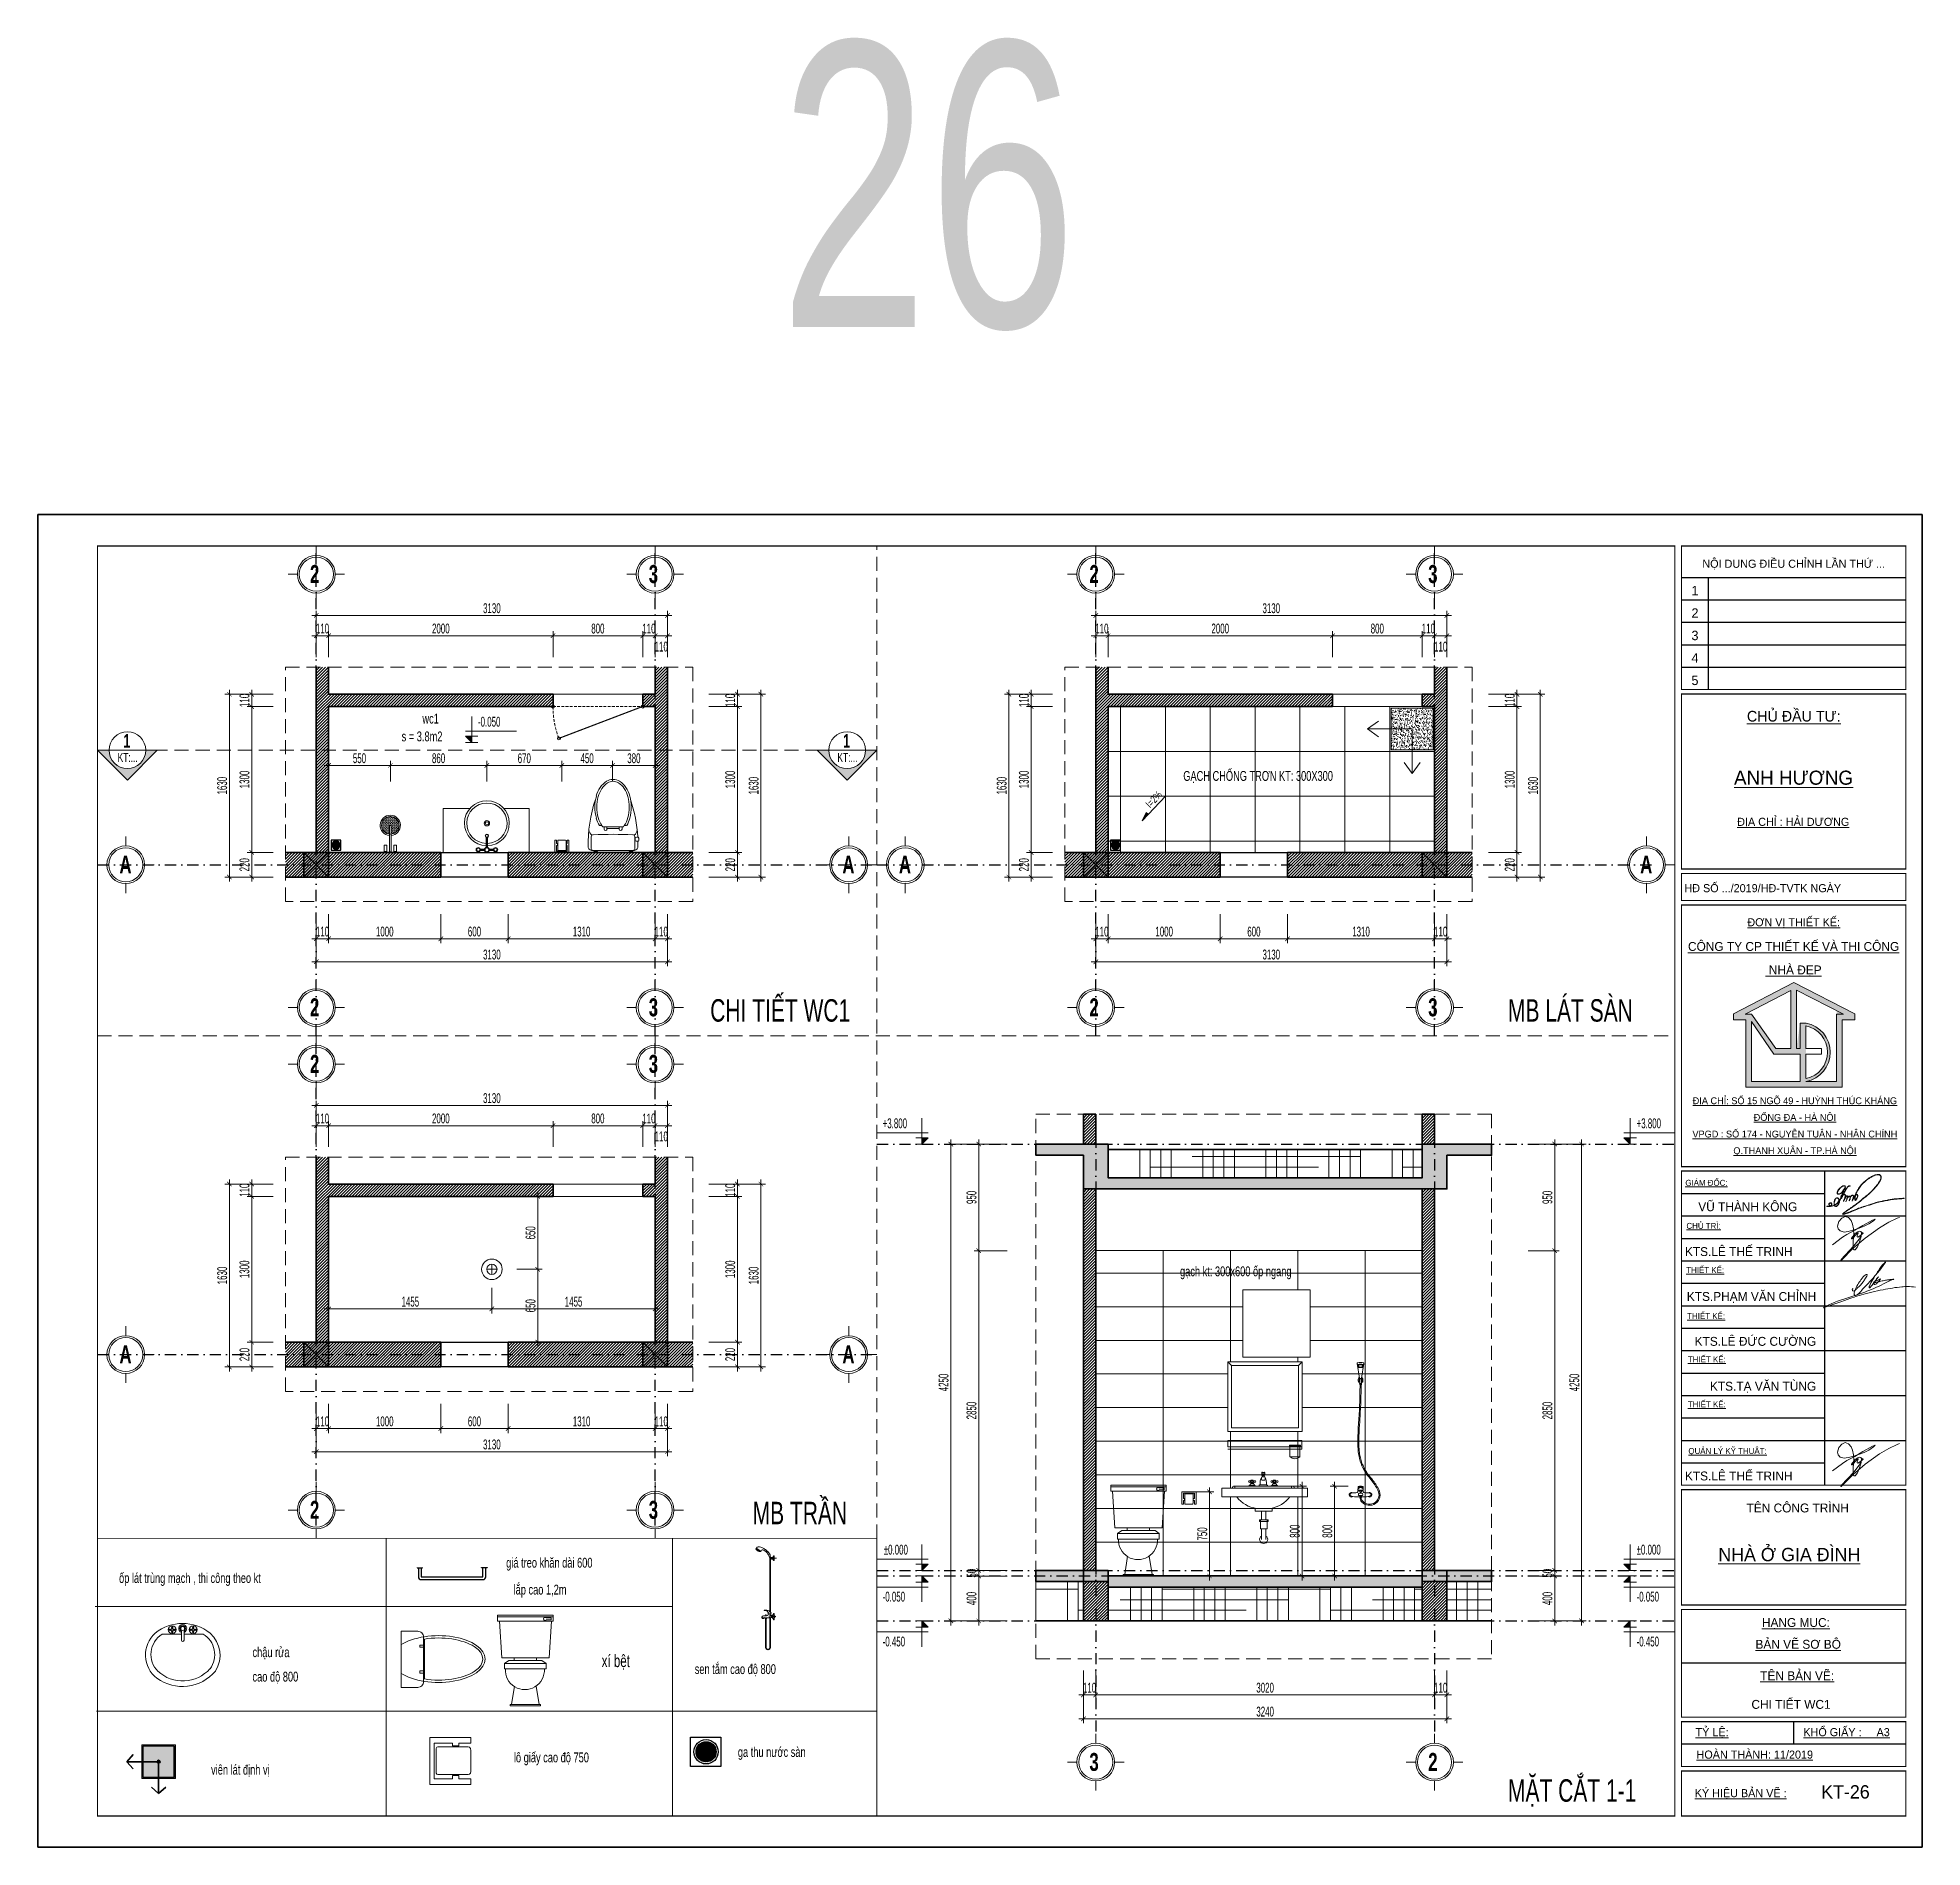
# Model space of a CAD drawing. Header units: inches. Extents: x 274208 to 641690, y -81912 to 129129.
# Drawn here: x 427121 to 443921, y -14890 to 1240 of the extents above; entities that cross this region are included whole.
import ezdxf
from ezdxf.enums import TextEntityAlignment as Align

# ---------------------------------------------------------------- set-up
doc = ezdxf.new("R2010")
doc.units = ezdxf.units.IN
doc.header["$MEASUREMENT"] = 0
doc.header["$PDMODE"] = 3
for name, pattern in [('$1$HIDDEN', [0.375, 0.25, -0.125]), ('DASHDOT', [1, 0.5, -0.25, 0, -0.25]), ('HIDDEN', [0.375, 0.25, -0.125])]:
    doc.linetypes.add(name, pattern=pattern)
for name, color, linetype, lineweight in [('01.Cut', 255, 'Continuous', 35), ('02.Thay', 145, 'Continuous', 20), ('03.Manh', 251, 'Continuous', 13), ('05.Text', 253, 'Continuous', 18), ('06.betong', 2, 'Continuous', 35), ('07.Noi that', 169, 'Continuous', 5), ('07.noithat', 250, 'Continuous', 9), ('08.Dim', 156, 'Continuous', 15), ('09.Hatch', 250, 'Continuous', 5), ('10.Text', 254, 'Continuous', 18), ('11.Khung bo', 32, 'Continuous', 50), ('12.Khung', 36, 'Continuous', 25), ('Alliance-manh', 8, 'Continuous', 13), ('CA-dim', 8, 'Continuous', 13), ('CA.noi that 15', 15, 'Continuous', 9), ('DIM', 252, 'Continuous', 20), ('KH', 143, 'Continuous', 9), ('NN_KI HIEU', 22, 'Continuous', 18)]:
    doc.layers.add(name, color=color, linetype=linetype, lineweight=lineweight)
for name, color, linetype in [('3', 2, 'Continuous'), ('HACH', 250, 'Continuous'), ('NET VUA', 143, 'Continuous'), ('text', 7, 'Continuous'), ('TRUC', 250, 'DASHDOT')]:
    doc.layers.add(name, color=color, linetype=linetype)
doc.layers.add('Tpl_Bound', color=1, linetype='Continuous', plot=False)
doc.styles.add('AVANT', font='')
doc.styles.add('AVANTH', font='')
doc.styles.add('AVANTHB', font='')
doc.styles.add('Chuthich', font='', dxfattribs={"width": 0.8})
doc.styles.add('STYLE2', font='')
doc.styles.add('TT5_Ghi chu 1', font='', dxfattribs={"width": 0.7, "height": 240})
doc.styles.add('TT5_Text Dim', font='hoatbif.shx', dxfattribs={"width": 0.6})
doc.styles.add('VnAvantH', font='')
doc.styles.get('AVANT').set_extended_font_data('.VnAvant')
doc.styles.get('AVANTH').set_extended_font_data('.VnAvantH')
doc.styles.get('AVANTHB').set_extended_font_data('.VnAvantH', bold=True)
doc.styles.get('Chuthich').set_extended_font_data('.VnAvantH')
doc.styles.get('STYLE2').set_extended_font_data('.VnAvantH')
doc.styles.get('TT5_Ghi chu 1').set_extended_font_data('.VnBlackH')
doc.styles.get('VnAvantH').set_extended_font_data('.VnAvantH')
doc.dimstyles.new('TT5_Dim 1-40', dxfattribs={"dimscale": 40, "dimtxt": 2.2, "dimasz": 1, "dimexe": 1, "dimexo": 0.5, "dimgap": 0.5, "dimtad": 1, "dimdec": 0, "dimzin": 0, "dimdsep": 46, "dimtxsty": 'TT5_Text Dim', "dimblk": 'ARCHTICK', "dimcen": 0, "dimdle": 1, "dimclrd": 256, "dimclre": 256, "dimclrt": 1, "dimadec": 0, "dimazin": 0, "dimtfac": 0.015, "dimtdec": 0, "dimtix": 1, "dimtmove": 2, "dimatfit": 3, "dimldrblk": 'DOT', "dimfxl": 1, "dimtolj": 1, "dimtzin": 0, "dimlwd": -1, "dimlwe": -1, "dimarcsym": 1})

msp = doc.modelspace()

# ---------------------------------------------------------------- texts
at = {"layer": '05.Text', "width": 0.7}
for s, height, style, p in [('26', 2540.16, 'STYLE2', (433736.1, -1337.9)), ('2', 160, 'AVANTHB', (429548.5, -3620.5)), ('3', 160, 'AVANTHB', (432568.5, -3620.5)), ('2', 160, 'AVANTHB', (436496.6, -3620.5)), ('3', 160, 'AVANTHB', (439516.6, -3620.5)), ('wc1', 88, 'TT5_Text Dim', (430550.7, -4873.4)), ('s = 3.8m2', 88, 'TT5_Text Dim', (430365.5, -5032.2)), ('G¹CH CHèNG TR¥N KT: 300X300', 88, 'TT5_Text Dim', (437333.4, -5384.2)), ('a', 160, 'AVANTHB', (427850, -6209.8)), ('a', 160, 'AVANTHB', (434294.2, -6209.8)), ('a', 160, 'AVANTHB', (434798.2, -6209.8)), ('a', 160, 'AVANTHB', (441405.9, -6209.8)), ('2', 160, 'AVANTHB', (429548.5, -7482.9)), ('3', 160, 'AVANTHB', (432568.5, -7482.9)), ('chi tiÕt wc1', 200, 'TT5_Ghi chu 1', (433116.2, -7530.4)), ('2', 160, 'AVANTHB', (436496.6, -7482.9)), ('3', 160, 'AVANTHB', (439516.6, -7482.9)), ('MB L¸T SµN', 200, 'TT5_Ghi chu 1', (440227.9, -7530.4)), ('2', 160, 'AVANTHB', (429548.5, -7986.9)), ('3', 160, 'AVANTHB', (432568.5, -7986.9)), ('g¹ch kt: 300x600 èp ngang', 88, 'TT5_Text Dim', (437304.5, -9800.1)), ('a', 160, 'AVANTHB', (427850, -10576.3)), ('a', 160, 'AVANTHB', (434294.2, -10576.3)), ('MB TRÇN', 200, 'TT5_Ghi chu 1', (433494.5, -12010.5)), ('2', 160, 'AVANTHB', (429548.4, -11962.3)), ('3', 160, 'AVANTHB', (432568.4, -11962.3)), ('3', 160, 'AVANTHB', (436496.6, -14209)), ('2', 160, 'AVANTHB', (439516.6, -14209)), ('MÆT C¾T 1-1', 200, 'TT5_Ghi chu 1', (440227.9, -14483.9))]:
    msp.add_text(s, height=height, dxfattribs=dict(at, style=style)).set_placement(p)
at = {"layer": '05.Text', "style": 'VnAvantH'}
for s, height, p in [('CHI TIÕT WC1', 79.199, (443103.9, -13655.8)), ('KT-26', 118.8, (443452.2, -14455.4))]:
    msp.add_text(s, height=height, dxfattribs=at).set_placement(p, align=Align.RIGHT)
at = {"layer": '10.Text', "width": 0.7}
for s, height, style, p in [('1', 120, 'AVANTHB', (427916.3, -5028)), ('1', 120, 'AVANTHB', (434332.2, -5028)), ('KT:...', 80, 'AVANTH', (427923.5, -5175.9)), ('KT:...', 80, 'AVANTH', (434339.4, -5175.9))]:
    msp.add_text(s, height=height, dxfattribs=dict(at, style=style)).set_placement(p, align=Align.MIDDLE_CENTER)
at = {"layer": '10.Text', "style": 'TT5_Text Dim', "width": 0.7}
for s, height, p in [('gi¸ treo kh¨n dµi 600', 88, (431297.5, -12397.3)), ('èp l¸t trïng m¹ch , thi c«ng theo kt', 88, (427846.8, -12533.9)), ('l¾p cao 1,2m', 88, (431363.7, -12637.2)), ('chËu röa ', 88, (429036.2, -13195)), ('xÝ bÖt', 110, (432148.7, -13283.8)), ('sen t¾m cao ®é 800 ', 88, (432978.5, -13345.8)), ('cao ®é 800', 88, (429036.2, -13413)), ('l« giÊy cao ®é 750', 88, (431366.5, -14132.9)), ('ga thu n\xadíc sµn', 88, (433363, -14084.6)), ('viªn l¸t ®Þnh vÞ', 88, (428667.1, -14242.4))]:
    msp.add_text(s, height=height, dxfattribs=at).set_placement(p)

# ---------------------------------------------------------------- blocks, each defined once
blk = doc.blocks.new('100')
at = {"layer": '05.Text'}
h = blk.add_hatch(color=3, dxfattribs=at)
h.paths.add_polyline_path([(1897375, -927367), (1897375, -927501), (1897646, -927501), (1897646, -928998), (1898856, -928998), (1899794, -928998), (1899794, -927501), (1900078, -927501), (1900078, -927366), (1898717, -926668)])
h.paths.add_polyline_path([(1898772, -928138), (1898858, -927562, -0.921492), (1898987, -928872), (1899668, -928872), (1899668, -927297), (1898772, -926837)], flags=16)
h.paths.add_polyline_path([(1898646, -926846), (1898646, -928138), (1898318, -928138), (1897771, -927375), (1897631, -927375)], flags=16)
h.paths.add_polyline_path([(1898982, -927636, -0.822042), (1898987, -928808), (1898987, -928139), (1898982, -928139)], flags=16)
h.paths.add_polyline_path([(1897771, -927537), (1898273, -928265), (1898856, -928265), (1898856, -928872), (1897771, -928872)], flags=16)
for p, q in [((1898717, -926668), (1897375, -927367)), ((1898646, -926846), (1897631, -927375)), ((1898646, -926846), (1898646, -928138)), ((1900078, -927366), (1898717, -926668)), ((1899821, -927376), (1898772, -926837)), ((1898772, -926837), (1898772, -928138)), ((1897375, -927367), (1897375, -927501)), ((1897375, -927501), (1897646, -927501)), ((1897631, -927375), (1897771, -927375)), ((1897646, -927501), (1897646, -928998)), ((1897771, -927375), (1897771, -927375)), ((1897771, -927375), (1898318, -928138)), ((1897771, -927537), (1897771, -928872)), ((1898273, -928265), (1897771, -927537)), ((1898856, -928138), (1898856, -927573)), ((1898856, -928138), (1898856, -927573)), ((1898856, -927573), (1898987, -927573)), ((1898982, -927636), (1898982, -928139)), ((1899668, -928872), (1899668, -927376)), ((1899668, -927376), (1899821, -927376)), ((1899794, -928998), (1899794, -927501)), ((1899794, -927501), (1900078, -927501)), ((1900078, -927501), (1900078, -927366)), ((1898318, -928138), (1898646, -928138)), ((1898772, -928138), (1898856, -928138)), ((1898982, -928139), (1899330, -928139)), ((1899330, -928139), (1899330, -928265)), ((1898856, -928265), (1898273, -928265)), ((1898856, -928872), (1898856, -928265)), ((1899330, -928265), (1898987, -928265)), ((1898987, -928265), (1898987, -928808)), ((1897646, -928998), (1898856, -928998)), ((1897771, -928872), (1898856, -928872)), ((1898856, -928998), (1899794, -928998)), ((1898987, -928872), (1899668, -928872))]:
    blk.add_line(p, q, dxfattribs=at)
at = {"layer": '05.Text', "color": 1}
for points in [[(1899575, -932513), (1899804, -932346), (1899898, -932283), (1900076, -932189), (1900253, -932085), (1900467, -931965), (1900530, -931939), (1900488, -931980), (1900384, -932048), (1900285, -932101), (1900132, -932156), (1900034, -932189), (1899924, -932215), (1899841, -932231), (1899747, -932205), (1899705, -932158), (1899689, -932095), (1899716, -931996), (1899789, -931918), (1899862, -931881), (1899935, -931907), (1899992, -931975), (1900024, -932054), (1900045, -932158), (1900050, -932283), (1900039, -932435), (1900039, -932539), (1900039, -932602), (1900060, -932623), (1900086, -932623), (1900133, -932560), (1900175, -932466), (1900206, -932356), (1900222, -932273), (1900222, -932236), (1900206, -932215), (1900175, -932210), (1900139, -932226), (1900086, -932262), (1900003, -932362), (1900003, -932377), (1900018, -932377), (1900118, -932268), (1900144, -932247), (1900150, -932255), (1900128, -932315), (1900128, -932336), (1900144, -932341), (1900180, -932320), (1900243, -932268), (1900264, -932252), (1900253, -932238), (1900234, -932252), (1900219, -932287), (1900170, -932388), (1900050, -932539), (1899773, -932842), (1899763, -932863), (1899773, -932863), (1900039, -932591), (1900306, -932362), (1900624, -932137), (1900833, -932012), (1901016, -931923), (1901073, -931902), (1901073, -931902)], [(1899575, -937551), (1899804, -937384), (1899898, -937322), (1900076, -937228), (1900253, -937123), (1900467, -937003), (1900530, -936977), (1900488, -937019), (1900384, -937087), (1900285, -937139), (1900132, -937194), (1900034, -937228), (1899924, -937254), (1899841, -937269), (1899747, -937243), (1899705, -937196), (1899689, -937134), (1899716, -937034), (1899789, -936956), (1899862, -936920), (1899935, -936946), (1899992, -937014), (1900024, -937092), (1900045, -937196), (1900050, -937322), (1900039, -937473), (1900039, -937577), (1900039, -937640), (1900060, -937661), (1900086, -937661), (1900133, -937598), (1900175, -937504), (1900206, -937395), (1900222, -937311), (1900222, -937275), (1900206, -937254), (1900175, -937249), (1900139, -937264), (1900086, -937301), (1900003, -937400), (1900003, -937416), (1900018, -937416), (1900118, -937306), (1900144, -937285), (1900150, -937293), (1900128, -937353), (1900128, -937374), (1900144, -937379), (1900180, -937358), (1900243, -937306), (1900264, -937290), (1900253, -937276), (1900234, -937290), (1900219, -937326), (1900170, -937426), (1900050, -937577), (1899773, -937880), (1899763, -937901), (1899773, -937901), (1900039, -937630), (1900306, -937400), (1900624, -937175), (1900833, -937050), (1901016, -936961), (1901073, -936940), (1901073, -936940)]]:
    blk.add_lwpolyline(points, dxfattribs=at)
at = {"layer": '05.Text'}
for radius, start, end in [(598, 281.4298, 79.1164), (660, 280.3316, 79.6684)]:
    blk.add_arc((1898869, -928223), radius, start, end, dxfattribs=at)
at = {"layer": '05.Text', "color": 1}
for centre, radius, start, end in [((1899971, -931204), 3.35, 279.1269, 49.4765), ((1901175, -931477), 3.2, 294.4268, 78.1554), ((1899455, -931654), 3.02, 106.1973, 217.667)]:
    blk.add_arc(centre, radius, start, end, dxfattribs=at)
for points, knots in [([(1899973, -931202), (1899967, -931200), (1899954, -931196), (1899938, -931203), (1899921, -931213), (1899904, -931232), (1899888, -931254), (1899873, -931280), (1899858, -931304), (1899845, -931331), (1899823, -931367), (1899803, -931414), (1899787, -931444), (1899771, -931483), (1899770, -931436), (1899785, -931413), (1899815, -931393), (1899836, -931391), (1899852, -931395), (1899861, -931406), (1899863, -931422), (1899859, -931447), (1899853, -931471), (1899843, -931498), (1899835, -931518), (1899808, -931572), (1899849, -931495), (1899866, -931465), (1899879, -931439), (1899894, -931428), (1899907, -931427), (1899911, -931438), (1899910, -931450), (1899905, -931465), (1899898, -931484), (1899890, -931509), (1899883, -931532), (1899866, -931581), (1899892, -931515), (1899904, -931486), (1899917, -931461), (1899934, -931439), (1899958, -931433), (1899972, -931447), (1899973, -931464), (1899969, -931478), (1899965, -931493), (1899957, -931508), (1899946, -931551), (1899963, -931503), (1899974, -931480), (1899983, -931445), (1900000, -931421), (1900020, -931411), (1900038, -931414), (1900044, -931426), (1900043, -931438), (1900042, -931451), (1900040, -931464), (1900037, -931478), (1900033, -931488), (1900029, -931500), (1900023, -931514), (1900006, -931554), (1900039, -931496), (1900053, -931468), (1900076, -931426), (1900096, -931405), (1900119, -931393), (1900136, -931407), (1900135, -931429), (1900129, -931452), (1900118, -931473), (1900113, -931491), (1900104, -931504), (1900098, -931513), (1900083, -931522), (1900083, -931497), (1900082, -931479), (1900087, -931447), (1900090, -931412), (1900108, -931364), (1900141, -931301), (1900188, -931216), (1900258, -931142), (1900329, -931084), (1900391, -931029), (1900463, -930996), (1900528, -930964), (1900585, -930952), (1900634, -930954), (1900661, -930993), (1900653, -931044), (1900623, -931100), (1900584, -931174), (1900522, -931236), (1900461, -931308), (1900391, -931375), (1900300, -931445), (1900213, -931523), (1900118, -931599), (1900022, -931665), (1899919, -931736), (1899859, -931775), (1899777, -931844), (1899852, -931830), (1899893, -931817), (1899948, -931795), (1900035, -931760), (1900144, -931709), (1900291, -931663), (1900444, -931614), (1900591, -931565), (1900725, -931540), (1900843, -931517), (1900958, -931495), (1901071, -931492), (1901141, -931484), (1901176, -931480)], [0, 0, 0, 0, 19.742736, 37.133711, 51.551109, 77.355177, 111.043228, 134.8749, 168.044937, 195.531963, 223.83206, 296.579604, 334.006538, 354.862187, 374.114917, 422.887411, 452.068937, 474.719362, 486.70833, 499.788035, 516.471079, 533.408581, 573.712401, 591.872122, 617.766461, 649.305708, 711.400313, 744.882204, 779.031282, 791.720508, 801.10504, 810.905666, 823.841208, 837.146436, 855.839349, 886.372303, 913.743024, 937.882632, 993.135332, 1012.578644, 1046.559001, 1074.358066, 1094.38071, 1111.558876, 1125.489315, 1142.037403, 1155.384571, 1170.812574, 1201.849995, 1226.568972, 1266.374313, 1298.841021, 1330.027806, 1350.1848, 1365.448368, 1376.030322, 1387.990701, 1400.504845, 1415.805625, 1427.557431, 1441.212789, 1450.201596, 1464.583471, 1494.495999, 1521.199494, 1587.987784, 1627.792367, 1655.66996, 1679.533207, 1692.164413, 1714.474488, 1740.036894, 1764.968925, 1782.60841, 1796.472323, 1809.830826, 1819.292283, 1836.233739, 1857.253702, 1884.806496, 1928.743175, 1964.457309, 2034.976788, 2144.109914, 2252.814524, 2339.891273, 2418.018128, 2499.388796, 2576.721957, 2632.226097, 2677.858721, 2710.777511, 2760.683591, 2822.385174, 2904.062327, 3008.271093, 3084.765208, 3187.609521, 3297.787944, 3427.826967, 3540.554364, 3658.919114, 3783.110455, 3891.383702, 3938.835148, 3988.246142, 4029.992376, 4088.279873, 4157.519033, 4314.85278, 4446.156677, 4620.795453, 4796.781347, 4910.081883, 5030.401018, 5157.390076, 5260.768552, 5368.159844, 5368.159844, 5368.159844, 5368.159844]), ([(1900087, -931406), (1900088, -931402), (1900089, -931398), (1900092, -931390), (1900093, -931387), (1900096, -931380), (1900097, -931378), (1900099, -931372), (1900100, -931370), (1900102, -931365), (1900104, -931362), (1900107, -931354), (1900110, -931349), (1900117, -931334), (1900122, -931324), (1900129, -931311), (1900131, -931308), (1900134, -931301), (1900136, -931298), (1900141, -931288), (1900145, -931282), (1900156, -931263), (1900163, -931250), (1900176, -931231), (1900180, -931225), (1900187, -931215), (1900190, -931211), (1900196, -931204), (1900199, -931200), (1900207, -931189), (1900213, -931182), (1900232, -931162), (1900245, -931149), (1900263, -931132), (1900267, -931128), (1900276, -931120), (1900281, -931116), (1900295, -931104), (1900304, -931096), (1900318, -931085), (1900322, -931081), (1900332, -931073), (1900337, -931068), (1900351, -931056), (1900360, -931048), (1900373, -931038), (1900377, -931036), (1900383, -931031), (1900386, -931029), (1900394, -931024), (1900400, -931020), (1900418, -931010), (1900429, -931004), (1900447, -930996), (1900453, -930993), (1900461, -930989), (1900463, -930988), (1900467, -930986), (1900469, -930985), (1900476, -930983), (1900480, -930981), (1900492, -930975), (1900500, -930971), (1900514, -930966), (1900519, -930963), (1900528, -930960), (1900533, -930959), (1900541, -930956), (1900545, -930955), (1900557, -930952), (1900566, -930951), (1900577, -930949), (1900580, -930949), (1900585, -930948), (1900587, -930948), (1900590, -930948), (1900592, -930948), (1900595, -930948), (1900596, -930948), (1900601, -930947), (1900604, -930947), (1900611, -930948), (1900615, -930948), (1900622, -930950), (1900626, -930951), (1900631, -930953), (1900632, -930953), (1900635, -930955), (1900636, -930955), (1900638, -930957), (1900639, -930957), (1900640, -930959), (1900641, -930959), (1900644, -930961), (1900645, -930963), (1900649, -930967), (1900652, -930970), (1900656, -930977), (1900657, -930981), (1900659, -930986), (1900660, -930987), (1900661, -930990), (1900661, -930992), (1900662, -930996), (1900662, -930999), (1900663, -931007), (1900663, -931012), (1900662, -931022), (1900661, -931026), (1900659, -931033), (1900658, -931036), (1900657, -931041), (1900656, -931044), (1900654, -931050), (1900653, -931052), (1900650, -931061), (1900647, -931066), (1900643, -931075), (1900641, -931079), (1900637, -931086), (1900636, -931089), (1900633, -931094), (1900632, -931096), (1900630, -931101), (1900628, -931104), (1900623, -931114), (1900619, -931121), (1900613, -931132), (1900610, -931137), (1900604, -931147), (1900601, -931151), (1900596, -931159), (1900594, -931163), (1900590, -931168), (1900588, -931171), (1900585, -931175), (1900583, -931178), (1900578, -931184), (1900574, -931189), (1900563, -931202), (1900555, -931211), (1900540, -931227), (1900532, -931236), (1900522, -931247), (1900520, -931249), (1900515, -931254), (1900513, -931257), (1900506, -931264), (1900502, -931269), (1900488, -931285), (1900479, -931295), (1900461, -931315), (1900451, -931325), (1900435, -931341), (1900429, -931347), (1900416, -931358), (1900410, -931364), (1900400, -931373), (1900396, -931377), (1900387, -931385), (1900382, -931388), (1900368, -931400), (1900359, -931407), (1900344, -931420), (1900338, -931425), (1900327, -931434), (1900322, -931438), (1900313, -931445), (1900309, -931448), (1900301, -931454), (1900298, -931458), (1900286, -931467), (1900278, -931474), (1900255, -931493), (1900240, -931507), (1900219, -931524), (1900214, -931529), (1900204, -931537), (1900198, -931542), (1900182, -931555), (1900172, -931563), (1900154, -931577), (1900147, -931583), (1900133, -931593), (1900127, -931598), (1900109, -931611), (1900096, -931620), (1900078, -931634), (1900072, -931638), (1900053, -931651), (1900041, -931659), (1900023, -931672), (1900017, -931676), (1900005, -931684), (1899999, -931688), (1899982, -931700), (1899970, -931708), (1899955, -931718), (1899952, -931721), (1899941, -931728), (1899933, -931733), (1899924, -931739), (1899922, -931741), (1899918, -931743), (1899916, -931745), (1899910, -931749), (1899906, -931752), (1899892, -931761), (1899881, -931769), (1899867, -931779), (1899864, -931781), (1899857, -931786), (1899852, -931790), (1899845, -931796), (1899843, -931797), (1899840, -931800), (1899838, -931802), (1899833, -931805), (1899830, -931808), (1899823, -931814), (1899820, -931816), (1899816, -931820), (1899814, -931822), (1899811, -931825), (1899810, -931826), (1899808, -931828), (1899808, -931829), (1899807, -931830), (1899807, -931830), (1899807, -931830)], [9.932308, 9.932308, 9.932308, 9.932308, 9.994305, 9.994305, 10.052177, 10.052177, 10.095805, 10.095805, 10.139102, 10.139102, 10.182399, 10.182399, 10.268993, 10.268993, 10.44218, 10.44218, 10.498135, 10.498135, 10.55409, 10.55409, 10.665999, 10.665999, 10.889818, 10.889818, 11.010392, 11.010392, 11.080811, 11.080811, 11.151229, 11.151229, 11.292066, 11.292066, 11.573739, 11.573739, 11.666039, 11.666039, 11.75834, 11.75834, 11.94294, 11.94294, 12.039311, 12.039311, 12.135682, 12.135682, 12.325564, 12.325564, 12.386678, 12.386678, 12.440219, 12.440219, 12.544625, 12.544625, 12.744071, 12.744071, 12.846142, 12.846142, 12.880888, 12.880888, 12.915633, 12.915633, 12.985124, 12.985124, 13.124105, 13.124105, 13.209572, 13.209572, 13.274394, 13.274394, 13.339216, 13.339216, 13.46886, 13.46886, 13.514601, 13.514601, 13.538697, 13.538697, 13.56059, 13.56059, 13.582484, 13.582484, 13.626272, 13.626272, 13.679136, 13.679136, 13.732, 13.732, 13.754699, 13.754699, 13.772004, 13.772004, 13.785881, 13.785881, 13.799757, 13.799757, 13.82751, 13.82751, 13.880934, 13.880934, 13.934358, 13.934358, 13.955979, 13.955979, 13.9776, 13.9776, 14.020842, 14.020842, 14.089023, 14.089023, 14.157205, 14.157205, 14.193878, 14.193878, 14.237676, 14.237676, 14.281474, 14.281474, 14.36907, 14.36907, 14.433642, 14.433642, 14.490996, 14.490996, 14.520743, 14.520743, 14.578049, 14.578049, 14.692662, 14.692662, 14.781669, 14.781669, 14.862471, 14.862471, 14.923598, 14.923598, 14.967537, 14.967537, 15.011475, 15.011475, 15.099352, 15.099352, 15.275105, 15.275105, 15.450859, 15.450859, 15.503215, 15.503215, 15.555571, 15.555571, 15.660283, 15.660283, 15.869707, 15.869707, 16.07913, 16.07913, 16.21629, 16.21629, 16.337034, 16.337034, 16.428956, 16.428956, 16.520877, 16.520877, 16.70472, 16.70472, 16.823775, 16.823775, 16.921768, 16.921768, 16.999562, 16.999562, 17.077356, 17.077356, 17.232944, 17.232944, 17.54412, 17.54412, 17.64977, 17.64977, 17.755419, 17.755419, 17.966718, 17.966718, 18.104528, 18.104528, 18.224918, 18.224918, 18.462461, 18.462461, 18.577225, 18.577225, 18.806754, 18.806754, 18.912784, 18.912784, 19.018815, 19.018815, 19.230876, 19.230876, 19.301098, 19.301098, 19.441541, 19.441541, 19.483623, 19.483623, 19.525704, 19.525704, 19.609867, 19.609867, 19.834477, 19.834477, 19.876717, 19.876717, 19.961196, 19.961196, 19.992902, 19.992902, 20.017314, 20.017314, 20.066138, 20.066138, 20.114962, 20.114962, 20.146266, 20.146266, 20.171733, 20.171733, 20.191773, 20.191773, 20.19627, 20.19627, 20.19627, 20.19627]), ([(1899859, -931248), (1899864, -931234), (1899873, -931210), (1899837, -931192), (1899802, -931201), (1899764, -931228), (1899730, -931263), (1899700, -931298), (1899682, -931332), (1899678, -931364), (1899698, -931387), (1899724, -931388), (1899754, -931381), (1899787, -931357), (1899814, -931315), (1899885, -931207), (1899812, -931326), (1899787, -931396), (1899757, -931478), (1899732, -931549), (1899710, -931598), (1899689, -931637), (1899657, -931659), (1899624, -931647), (1899617, -931606), (1899617, -931560), (1899632, -931515), (1899650, -931480), (1899678, -931473), (1899700, -931475), (1899713, -931489), (1899720, -931509), (1899714, -931534), (1899699, -931564), (1899673, -931595), (1899637, -931616), (1899601, -931638), (1899562, -931646), (1899512, -931653), (1899497, -931604), (1899519, -931585), (1899537, -931584), (1899548, -931589), (1899558, -931599), (1899559, -931617), (1899553, -931639), (1899526, -931654), (1899492, -931658), (1899467, -931654), (1899454, -931651)], [0, 0, 0, 0, 38.670104, 65.484997, 99.918472, 145.221215, 202.654639, 246.623521, 284.062316, 317.023319, 336.35608, 365.41387, 389.829476, 429.273281, 481.647948, 564.672705, 647.078639, 720.459301, 833.567854, 894.344822, 948.709993, 992.861296, 1029.599615, 1052.307487, 1084.056574, 1142.355658, 1192.837078, 1227.206014, 1253.140932, 1273.661563, 1292.004002, 1306.298243, 1335.831736, 1362.990206, 1407.966333, 1452.62675, 1490.199776, 1530.609313, 1577.650589, 1617.873406, 1642.52542, 1656.053096, 1668.869785, 1678.521365, 1697.40059, 1717.851554, 1745.521332, 1782.211018, 1820.89636, 1820.89636, 1820.89636, 1820.89636]), ([(1899614, -931623), (1899614, -931621), (1899614, -931620), (1899614, -931617), (1899614, -931616), (1899613, -931613), (1899613, -931612), (1899613, -931608), (1899613, -931606), (1899612, -931598), (1899612, -931593), (1899612, -931583), (1899612, -931578), (1899613, -931568), (1899613, -931564), (1899615, -931556), (1899615, -931552), (1899617, -931545), (1899618, -931542), (1899620, -931532), (1899623, -931525), (1899626, -931516), (1899627, -931514), (1899629, -931510), (1899629, -931509), (1899631, -931505), (1899632, -931503), (1899634, -931498), (1899635, -931496), (1899638, -931491), (1899640, -931489), (1899644, -931484), (1899646, -931482), (1899649, -931479), (1899650, -931478), (1899652, -931477), (1899652, -931476), (1899654, -931475), (1899654, -931475), (1899656, -931474), (1899658, -931473), (1899662, -931471), (1899665, -931470), (1899672, -931469), (1899675, -931469), (1899679, -931468), (1899680, -931468), (1899682, -931468), (1899683, -931468), (1899686, -931468), (1899688, -931468), (1899692, -931469), (1899694, -931469), (1899698, -931470), (1899700, -931471), (1899702, -931472), (1899702, -931472), (1899704, -931473), (1899705, -931474), (1899709, -931476), (1899711, -931478), (1899714, -931482), (1899716, -931484), (1899718, -931488), (1899719, -931489), (1899720, -931492), (1899721, -931494), (1899722, -931498), (1899723, -931500), (1899723, -931503), (1899723, -931505), (1899724, -931507), (1899724, -931508), (1899724, -931512), (1899724, -931514), (1899723, -931521), (1899722, -931525), (1899720, -931531), (1899719, -931533), (1899718, -931536), (1899718, -931537), (1899717, -931540), (1899716, -931541), (1899715, -931545), (1899714, -931547), (1899711, -931552), (1899709, -931555), (1899706, -931560), (1899705, -931562), (1899702, -931567), (1899701, -931569), (1899697, -931575), (1899694, -931579), (1899688, -931585), (1899686, -931587), (1899681, -931592), (1899679, -931594), (1899676, -931597), (1899675, -931598), (1899672, -931600), (1899670, -931601), (1899666, -931605), (1899663, -931607), (1899657, -931611), (1899654, -931613), (1899648, -931617), (1899646, -931618), (1899642, -931620), (1899640, -931622), (1899636, -931624), (1899634, -931625), (1899630, -931627), (1899629, -931628), (1899628, -931629)], [5.551084, 5.551084, 5.551084, 5.551084, 5.569108, 5.569108, 5.588035, 5.588035, 5.606961, 5.606961, 5.644815, 5.644815, 5.720522, 5.720522, 5.794932, 5.794932, 5.866505, 5.866505, 5.919685, 5.919685, 5.972865, 5.972865, 6.079225, 6.079225, 6.117341, 6.117341, 6.135724, 6.135724, 6.172489, 6.172489, 6.209255, 6.209255, 6.250718, 6.250718, 6.292181, 6.292181, 6.311653, 6.311653, 6.321678, 6.321678, 6.331702, 6.331702, 6.35175, 6.35175, 6.395715, 6.395715, 6.43968, 6.43968, 6.453221, 6.453221, 6.466762, 6.466762, 6.493844, 6.493844, 6.523426, 6.523426, 6.543833, 6.543833, 6.552482, 6.552482, 6.569781, 6.569781, 6.603451, 6.603451, 6.637121, 6.637121, 6.660637, 6.660637, 6.684153, 6.684153, 6.713179, 6.713179, 6.729438, 6.729438, 6.745697, 6.745697, 6.778214, 6.778214, 6.83938, 6.83938, 6.867777, 6.867777, 6.886587, 6.886587, 6.905398, 6.905398, 6.94302, 6.94302, 6.994171, 6.994171, 7.030967, 7.030967, 7.067763, 7.067763, 7.141355, 7.141355, 7.190714, 7.190714, 7.232222, 7.232222, 7.259318, 7.259318, 7.286414, 7.286414, 7.340607, 7.340607, 7.399057, 7.399057, 7.438756, 7.438756, 7.471947, 7.471947, 7.51039, 7.51039, 7.531847, 7.531847, 7.531847, 7.531847]), ([(1899616, -931629), (1899614, -931621), (1899614, -931620), (1899614, -931617), (1899614, -931616), (1899613, -931613), (1899613, -931612), (1899613, -931608), (1899613, -931606), (1899612, -931598), (1899612, -931593), (1899612, -931583), (1899612, -931578), (1899613, -931568), (1899613, -931564), (1899615, -931556), (1899615, -931552), (1899617, -931545), (1899618, -931542), (1899620, -931532), (1899623, -931525), (1899626, -931516), (1899627, -931514), (1899629, -931510), (1899629, -931509), (1899631, -931505), (1899632, -931503), (1899634, -931498), (1899635, -931496), (1899638, -931491), (1899640, -931489), (1899644, -931484), (1899646, -931482), (1899649, -931479), (1899650, -931478), (1899652, -931477), (1899652, -931476), (1899654, -931475), (1899654, -931475), (1899656, -931474), (1899658, -931473), (1899662, -931471), (1899665, -931470), (1899672, -931469), (1899675, -931469), (1899679, -931468), (1899680, -931468), (1899682, -931468), (1899683, -931468), (1899686, -931468), (1899688, -931468), (1899692, -931469), (1899694, -931469), (1899698, -931470), (1899700, -931471), (1899702, -931472), (1899702, -931472), (1899704, -931473), (1899705, -931474), (1899709, -931476), (1899711, -931478), (1899714, -931482), (1899716, -931484), (1899718, -931488), (1899719, -931489), (1899720, -931492), (1899721, -931494), (1899722, -931498), (1899723, -931500), (1899723, -931503), (1899723, -931505), (1899724, -931507), (1899724, -931508), (1899724, -931512), (1899724, -931514), (1899723, -931521), (1899722, -931525), (1899720, -931531), (1899719, -931533), (1899718, -931536), (1899718, -931537), (1899717, -931540), (1899716, -931541), (1899715, -931545), (1899714, -931547), (1899711, -931552), (1899709, -931555), (1899706, -931560), (1899705, -931562), (1899702, -931567), (1899701, -931569), (1899697, -931575), (1899694, -931579), (1899688, -931585), (1899686, -931587), (1899681, -931592), (1899679, -931594), (1899676, -931597), (1899675, -931598), (1899672, -931600), (1899670, -931601), (1899666, -931605), (1899663, -931607), (1899657, -931611), (1899654, -931613), (1899648, -931617), (1899646, -931618), (1899642, -931620), (1899640, -931622), (1899636, -931624), (1899634, -931625), (1899630, -931627), (1899629, -931628), (1899623, -931632)], [5.551084, 5.551084, 5.551084, 5.551084, 5.569108, 5.569108, 5.588035, 5.588035, 5.606961, 5.606961, 5.644815, 5.644815, 5.720522, 5.720522, 5.794932, 5.794932, 5.866505, 5.866505, 5.919685, 5.919685, 5.972865, 5.972865, 6.079225, 6.079225, 6.117341, 6.117341, 6.135724, 6.135724, 6.172489, 6.172489, 6.209255, 6.209255, 6.250718, 6.250718, 6.292181, 6.292181, 6.311653, 6.311653, 6.321678, 6.321678, 6.331702, 6.331702, 6.35175, 6.35175, 6.395715, 6.395715, 6.43968, 6.43968, 6.453221, 6.453221, 6.466762, 6.466762, 6.493844, 6.493844, 6.523426, 6.523426, 6.543833, 6.543833, 6.552482, 6.552482, 6.569781, 6.569781, 6.603451, 6.603451, 6.637121, 6.637121, 6.660637, 6.660637, 6.684153, 6.684153, 6.713179, 6.713179, 6.729438, 6.729438, 6.745697, 6.745697, 6.778214, 6.778214, 6.83938, 6.83938, 6.867777, 6.867777, 6.886587, 6.886587, 6.905398, 6.905398, 6.94302, 6.94302, 6.994171, 6.994171, 7.030967, 7.030967, 7.067763, 7.067763, 7.141355, 7.141355, 7.190714, 7.190714, 7.232222, 7.232222, 7.259318, 7.259318, 7.286414, 7.286414, 7.340607, 7.340607, 7.399057, 7.399057, 7.438756, 7.438756, 7.471947, 7.471947, 7.51039, 7.51039, 7.531847, 7.531847, 7.531847, 7.531847]), ([(1899766, -931474), (1899760, -931490), (1899747, -931526), (1899728, -931576), (1899712, -931617), (1899693, -931640), (1899678, -931654), (1899661, -931660), (1899642, -931661), (1899625, -931652), (1899618, -931640), (1899617, -931632), (1899616, -931629)], [0, 0, 0, 0, 51.620059, 115.792549, 159.843642, 182.784837, 203.908194, 219.178523, 239.002446, 257.942115, 272.109523, 281.752241, 281.752241, 281.752241, 281.752241]), ([(1899854, -931245), (1899855, -931242), (1899856, -931240), (1899857, -931235), (1899858, -931233), (1899859, -931228), (1899860, -931226), (1899860, -931223), (1899860, -931221), (1899860, -931219), (1899860, -931218), (1899860, -931216), (1899859, -931215), (1899859, -931214), (1899859, -931214), (1899858, -931213), (1899858, -931213), (1899858, -931212), (1899858, -931212), (1899857, -931211), (1899857, -931211), (1899856, -931210), (1899855, -931209), (1899852, -931207), (1899851, -931206), (1899848, -931205), (1899847, -931205), (1899844, -931203), (1899843, -931203), (1899838, -931202), (1899835, -931202), (1899829, -931202), (1899827, -931202), (1899821, -931203), (1899818, -931204), (1899813, -931206), (1899812, -931206), (1899809, -931207), (1899808, -931208), (1899806, -931209), (1899805, -931209), (1899801, -931211), (1899799, -931212), (1899793, -931216), (1899789, -931218), (1899782, -931223), (1899779, -931226), (1899773, -931230), (1899771, -931232), (1899766, -931236), (1899764, -931238), (1899757, -931244), (1899753, -931249), (1899745, -931256), (1899742, -931259), (1899737, -931265), (1899734, -931268), (1899727, -931276), (1899722, -931281), (1899713, -931293), (1899709, -931298), (1899702, -931309), (1899699, -931314), (1899694, -931324), (1899692, -931329), (1899689, -931336), (1899688, -931339), (1899687, -931343), (1899687, -931346), (1899687, -931350), (1899687, -931352), (1899687, -931357), (1899687, -931359), (1899688, -931362), (1899688, -931363), (1899689, -931365), (1899689, -931365), (1899690, -931366), (1899690, -931367), (1899691, -931369), (1899692, -931370), (1899694, -931373), (1899696, -931374), (1899698, -931376), (1899698, -931376), (1899699, -931377), (1899700, -931377), (1899701, -931378), (1899701, -931378), (1899703, -931379), (1899704, -931379), (1899707, -931380), (1899709, -931380), (1899714, -931381), (1899716, -931381), (1899720, -931381), (1899721, -931381), (1899724, -931381), (1899725, -931381), (1899727, -931380), (1899728, -931380), (1899730, -931380), (1899732, -931380), (1899738, -931378), (1899741, -931377), (1899746, -931375), (1899748, -931375), (1899751, -931373), (1899752, -931372), (1899757, -931370), (1899760, -931368), (1899765, -931364), (1899767, -931363), (1899771, -931359), (1899773, -931358), (1899776, -931356), (1899777, -931355), (1899779, -931353), (1899780, -931352), (1899783, -931348), (1899785, -931346), (1899789, -931341), (1899792, -931338), (1899797, -931330), (1899800, -931327), (1899803, -931321), (1899805, -931319), (1899807, -931316), (1899808, -931314), (1899809, -931312), (1899810, -931310), (1899813, -931306), (1899815, -931303), (1899821, -931293), (1899826, -931287), (1899832, -931277), (1899834, -931274), (1899840, -931266), (1899843, -931261), (1899847, -931255), (1899848, -931253), (1899850, -931250), (1899851, -931249), (1899852, -931247), (1899853, -931247), (1899853, -931246), (1899853, -931246), (1899854, -931245), (1899854, -931245), (1899854, -931245)], [0.005443, 0.005443, 0.005443, 0.005443, 0.040698, 0.040698, 0.075952, 0.075952, 0.111206, 0.111206, 0.137788, 0.137788, 0.16437, 0.16437, 0.184956, 0.184956, 0.196362, 0.196362, 0.203099, 0.203099, 0.209836, 0.209836, 0.22331, 0.22331, 0.249214, 0.249214, 0.275118, 0.275118, 0.301022, 0.301022, 0.326926, 0.326926, 0.37711, 0.37711, 0.427293, 0.427293, 0.477477, 0.477477, 0.506764, 0.506764, 0.525936, 0.525936, 0.545108, 0.545108, 0.583452, 0.583452, 0.660139, 0.660139, 0.724555, 0.724555, 0.772555, 0.772555, 0.820556, 0.820556, 0.916557, 0.916557, 0.985811, 0.985811, 1.042345, 1.042345, 1.155412, 1.155412, 1.26848, 1.26848, 1.358918, 1.358918, 1.449357, 1.449357, 1.487802, 1.487802, 1.526247, 1.526247, 1.564692, 1.564692, 1.603137, 1.603137, 1.623086, 1.623086, 1.63631, 1.63631, 1.649535, 1.649535, 1.675984, 1.675984, 1.712612, 1.712612, 1.725691, 1.725691, 1.737207, 1.737207, 1.748724, 1.748724, 1.771757, 1.771757, 1.810183, 1.810183, 1.848609, 1.848609, 1.872713, 1.872713, 1.888027, 1.888027, 1.903342, 1.903342, 1.933971, 1.933971, 1.995229, 1.995229, 2.022828, 2.022828, 2.050427, 2.050427, 2.105624, 2.105624, 2.154178, 2.154178, 2.189673, 2.189673, 2.214581, 2.214581, 2.23949, 2.23949, 2.289306, 2.289306, 2.360764, 2.360764, 2.432222, 2.432222, 2.460106, 2.460106, 2.48167, 2.48167, 2.503235, 2.503235, 2.546364, 2.546364, 2.632622, 2.632622, 2.680572, 2.680572, 2.758285, 2.758285, 2.799256, 2.799256, 2.831126, 2.831126, 2.850795, 2.850795, 2.865212, 2.865212, 2.87477, 2.87477, 2.87477, 2.87477]), ([(1899854, -931245), (1899855, -931242), (1899856, -931240), (1899857, -931235), (1899858, -931233), (1899859, -931228), (1899860, -931226), (1899860, -931223), (1899860, -931221), (1899860, -931219), (1899860, -931218), (1899860, -931216), (1899859, -931215), (1899859, -931214), (1899859, -931214), (1899858, -931213), (1899858, -931213), (1899858, -931212), (1899858, -931212), (1899857, -931211), (1899857, -931211), (1899856, -931210), (1899855, -931209), (1899852, -931207), (1899851, -931206), (1899848, -931205), (1899847, -931205), (1899844, -931203), (1899843, -931203), (1899838, -931202), (1899835, -931202), (1899829, -931202), (1899827, -931202), (1899821, -931203), (1899818, -931204), (1899813, -931206), (1899812, -931206), (1899809, -931207), (1899808, -931208), (1899806, -931209), (1899805, -931209), (1899801, -931211), (1899799, -931212), (1899793, -931216), (1899789, -931218), (1899782, -931223), (1899779, -931226), (1899773, -931230), (1899771, -931232), (1899766, -931236), (1899764, -931238), (1899757, -931244), (1899753, -931249), (1899745, -931256), (1899742, -931259), (1899737, -931265), (1899734, -931268), (1899727, -931276), (1899722, -931281), (1899713, -931293), (1899709, -931298), (1899702, -931309), (1899699, -931314), (1899694, -931324), (1899692, -931329), (1899689, -931336), (1899688, -931339), (1899687, -931343), (1899687, -931346), (1899687, -931350), (1899687, -931352), (1899687, -931357), (1899687, -931359), (1899688, -931362), (1899688, -931363), (1899689, -931365), (1899689, -931365), (1899690, -931366), (1899690, -931367), (1899691, -931369), (1899692, -931370), (1899694, -931373), (1899696, -931374), (1899698, -931376), (1899698, -931376), (1899699, -931377), (1899700, -931377), (1899701, -931378), (1899701, -931378), (1899703, -931379), (1899704, -931379), (1899707, -931380), (1899709, -931380), (1899714, -931381), (1899716, -931381), (1899720, -931381), (1899721, -931381), (1899724, -931381), (1899725, -931381), (1899727, -931380), (1899728, -931380), (1899730, -931380), (1899732, -931380), (1899738, -931378), (1899741, -931377), (1899746, -931375), (1899748, -931375), (1899751, -931373), (1899752, -931372), (1899757, -931370), (1899760, -931368), (1899765, -931364), (1899767, -931363), (1899771, -931359), (1899773, -931358), (1899776, -931356), (1899777, -931355), (1899779, -931353), (1899780, -931352), (1899783, -931348), (1899785, -931346), (1899789, -931341), (1899792, -931338), (1899797, -931330), (1899800, -931327), (1899803, -931321), (1899805, -931319), (1899807, -931316), (1899808, -931314), (1899809, -931312), (1899810, -931310), (1899813, -931306), (1899815, -931303), (1899821, -931293), (1899826, -931287), (1899832, -931277), (1899834, -931274), (1899840, -931266), (1899843, -931261), (1899847, -931255), (1899848, -931253), (1899850, -931250), (1899851, -931249), (1899852, -931247), (1899853, -931247), (1899853, -931246), (1899853, -931246), (1899854, -931245), (1899854, -931245), (1899854, -931245)], [0.005443, 0.005443, 0.005443, 0.005443, 0.040698, 0.040698, 0.075952, 0.075952, 0.111206, 0.111206, 0.137788, 0.137788, 0.16437, 0.16437, 0.184956, 0.184956, 0.196362, 0.196362, 0.203099, 0.203099, 0.209836, 0.209836, 0.22331, 0.22331, 0.249214, 0.249214, 0.275118, 0.275118, 0.301022, 0.301022, 0.326926, 0.326926, 0.37711, 0.37711, 0.427293, 0.427293, 0.477477, 0.477477, 0.506764, 0.506764, 0.525936, 0.525936, 0.545108, 0.545108, 0.583452, 0.583452, 0.660139, 0.660139, 0.724555, 0.724555, 0.772555, 0.772555, 0.820556, 0.820556, 0.916557, 0.916557, 0.985811, 0.985811, 1.042345, 1.042345, 1.155412, 1.155412, 1.26848, 1.26848, 1.358918, 1.358918, 1.449357, 1.449357, 1.487802, 1.487802, 1.526247, 1.526247, 1.564692, 1.564692, 1.603137, 1.603137, 1.623086, 1.623086, 1.63631, 1.63631, 1.649535, 1.649535, 1.675984, 1.675984, 1.712612, 1.712612, 1.725691, 1.725691, 1.737207, 1.737207, 1.748724, 1.748724, 1.771757, 1.771757, 1.810183, 1.810183, 1.848609, 1.848609, 1.872713, 1.872713, 1.888027, 1.888027, 1.903342, 1.903342, 1.933971, 1.933971, 1.995229, 1.995229, 2.022828, 2.022828, 2.050427, 2.050427, 2.105624, 2.105624, 2.154178, 2.154178, 2.189673, 2.189673, 2.214581, 2.214581, 2.23949, 2.23949, 2.289306, 2.289306, 2.360764, 2.360764, 2.432222, 2.432222, 2.460106, 2.460106, 2.48167, 2.48167, 2.503235, 2.503235, 2.546364, 2.546364, 2.632622, 2.632622, 2.680572, 2.680572, 2.758285, 2.758285, 2.799256, 2.799256, 2.831126, 2.831126, 2.850795, 2.850795, 2.865212, 2.865212, 2.87477, 2.87477, 2.87477, 2.87477]), ([(1899822, -931387), (1899813, -931405), (1899811, -931409), (1899809, -931414), (1899808, -931416), (1899806, -931420), (1899806, -931421), (1899804, -931424), (1899804, -931425), (1899803, -931427), (1899802, -931428), (1899801, -931431), (1899800, -931433), (1899797, -931439), (1899794, -931444), (1899791, -931451), (1899791, -931452), (1899790, -931454), (1899789, -931455), (1899789, -931456), (1899788, -931457), (1899788, -931459), (1899787, -931459), (1899786, -931461), (1899786, -931463), (1899784, -931466), (1899784, -931467), (1899783, -931469), (1899782, -931470), (1899781, -931472), (1899781, -931472), (1899780, -931474), (1899780, -931474), (1899779, -931475), (1899779, -931475), (1899778, -931476), (1899778, -931476), (1899778, -931477), (1899777, -931477), (1899777, -931477), (1899776, -931478), (1899775, -931478), (1899775, -931478), (1899774, -931478), (1899774, -931478), (1899773, -931478), (1899772, -931478), (1899771, -931478), (1899771, -931478), (1899770, -931478), (1899770, -931478), (1899769, -931478), (1899769, -931477), (1899768, -931477), (1899768, -931477), (1899768, -931476), (1899767, -931476), (1899767, -931475), (1899767, -931475), (1899766, -931474), (1899766, -931474), (1899766, -931473), (1899766, -931473), (1899766, -931472), (1899765, -931472), (1899765, -931471), (1899765, -931470), (1899765, -931469), (1899765, -931468), (1899765, -931467), (1899765, -931466), (1899765, -931464), (1899764, -931463), (1899765, -931459), (1899765, -931458), (1899765, -931455), (1899765, -931453), (1899765, -931451), (1899765, -931450), (1899766, -931446), (1899766, -931444), (1899767, -931438), (1899768, -931434), (1899771, -931428), (1899772, -931424), (1899775, -931419), (1899777, -931416), (1899781, -931411), (1899783, -931409), (1899787, -931406), (1899787, -931405), (1899790, -931403), (1899792, -931401), (1899798, -931397), (1899802, -931394), (1899822, -931387)], [1.3971101, 1.3971101, 1.3971101, 1.3971101, 1.4604934, 1.4604934, 1.4946204, 1.4946204, 1.5212135, 1.5212135, 1.5411161, 1.5411161, 1.5610186, 1.5610186, 1.6008237, 1.6008237, 1.6847217, 1.6847217, 1.7012935, 1.7012935, 1.7141575, 1.7141575, 1.7230953, 1.7230953, 1.732033, 1.732033, 1.7499086, 1.7499086, 1.7677841, 1.7677841, 1.7800538, 1.7800538, 1.7897387, 1.7897387, 1.7972696, 1.7972696, 1.8033057, 1.8033057, 1.8082541, 1.8082541, 1.8124, 1.8124, 1.815883, 1.815883, 1.8188086, 1.8188086, 1.8217341, 1.8217341, 1.8241538, 1.8241538, 1.8256945, 1.8256945, 1.8272353, 1.8272353, 1.8297861, 1.8297861, 1.8323368, 1.8323368, 1.8348876, 1.8348876, 1.8374383, 1.8374383, 1.8418676, 1.8418676, 1.8462969, 1.8462969, 1.8507262, 1.8507262, 1.8594351, 1.8594351, 1.8681439, 1.8681439, 1.8768527, 1.8768527, 1.8945647, 1.8945647, 1.9122766, 1.9122766, 1.9263965, 1.9263965, 1.9405164, 1.9405164, 1.9687562, 1.9687562, 2.0165514, 2.0165514, 2.0643466, 2.0643466, 2.1121418, 2.1121418, 2.159937, 2.159937, 2.1756687, 2.1756687, 2.2157215, 2.2157215, 2.2772225, 2.2772225, 2.2772225, 2.2772225]), ([(1899766, -931474), (1899770, -931460), (1899779, -931432), (1899794, -931392), (1899810, -931350), (1899830, -931305), (1899860, -931267), (1899864, -931236), (1899866, -931224)], [0, 0, 0, 0, 42.331306, 88.066629, 129.425587, 176.77418, 234.846683, 270.509348, 270.509348, 270.509348, 270.509348]), ([(1899807, -931830), (1899808, -931830), (1899809, -931830), (1899811, -931830), (1899812, -931830), (1899815, -931830), (1899816, -931830), (1899821, -931829), (1899824, -931829), (1899831, -931827), (1899835, -931827), (1899842, -931825), (1899845, -931825), (1899855, -931822), (1899860, -931821), (1899870, -931818), (1899875, -931816), (1899882, -931814), (1899884, -931813), (1899893, -931810), (1899900, -931807), (1899913, -931802), (1899920, -931800), (1899931, -931795), (1899935, -931793), (1899943, -931790), (1899946, -931789), (1899953, -931786), (1899956, -931785), (1899966, -931781), (1899972, -931778), (1899985, -931773), (1899991, -931771), (1900002, -931766), (1900006, -931765), (1900015, -931761), (1900019, -931759), (1900032, -931754), (1900040, -931750), (1900066, -931739), (1900083, -931731), (1900108, -931721), (1900116, -931717), (1900131, -931711), (1900137, -931709), (1900149, -931704), (1900154, -931702), (1900165, -931698), (1900170, -931696), (1900186, -931691), (1900197, -931687), (1900229, -931676), (1900250, -931670), (1900281, -931660), (1900290, -931657), (1900310, -931651), (1900319, -931647), (1900348, -931638), (1900367, -931632), (1900397, -931622), (1900407, -931619), (1900427, -931612), (1900437, -931609), (1900456, -931603), (1900465, -931600), (1900494, -931591), (1900513, -931584), (1900541, -931576), (1900550, -931573), (1900570, -931567), (1900581, -931565), (1900597, -931560), (1900603, -931559), (1900622, -931554), (1900634, -931551), (1900659, -931546), (1900671, -931544), (1900692, -931540), (1900701, -931538), (1900716, -931535), (1900723, -931534), (1900737, -931531), (1900744, -931530), (1900765, -931526), (1900779, -931523), (1900801, -931519), (1900809, -931518), (1900825, -931514), (1900833, -931513), (1900855, -931509), (1900870, -931506), (1900892, -931502), (1900900, -931501), (1900923, -931497), (1900939, -931494), (1900958, -931492), (1900962, -931492), (1900971, -931491), (1900975, -931490), (1900987, -931489), (1900995, -931489), (1901020, -931487), (1901037, -931486), (1901058, -931485), (1901063, -931485), (1901074, -931484), (1901080, -931484), (1901093, -931483), (1901099, -931482), (1901118, -931480), (1901130, -931479), (1901154, -931477), (1901165, -931475), (1901176, -931474)], [20.328887, 20.328887, 20.328887, 20.328887, 20.34966, 20.34966, 20.370433, 20.370433, 20.391207, 20.391207, 20.434161, 20.434161, 20.477115, 20.477115, 20.520069, 20.520069, 20.602897, 20.602897, 20.685725, 20.685725, 20.73073, 20.73073, 20.841809, 20.841809, 20.952889, 20.952889, 21.022543, 21.022543, 21.07671, 21.07671, 21.130876, 21.130876, 21.239209, 21.239209, 21.346164, 21.346164, 21.41774, 21.41774, 21.489317, 21.489317, 21.632469, 21.632469, 21.918775, 21.918775, 22.055033, 22.055033, 22.161922, 22.161922, 22.248189, 22.248189, 22.334455, 22.334455, 22.506988, 22.506988, 22.852054, 22.852054, 23.007369, 23.007369, 23.162684, 23.162684, 23.473314, 23.473314, 23.645655, 23.645655, 23.799507, 23.799507, 23.953358, 23.953358, 24.261061, 24.261061, 24.408804, 24.408804, 24.575973, 24.575973, 24.672801, 24.672801, 24.866458, 24.866458, 25.060115, 25.060115, 25.196763, 25.196763, 25.305273, 25.305273, 25.413783, 25.413783, 25.630804, 25.630804, 25.76457, 25.76457, 25.881574, 25.881574, 26.112213, 26.112213, 26.23287, 26.23287, 26.474182, 26.474182, 26.537592, 26.537592, 26.601002, 26.601002, 26.727823, 26.727823, 26.981464, 26.981464, 27.056988, 27.056988, 27.154575, 27.154575, 27.252161, 27.252161, 27.447334, 27.447334, 27.617006, 27.617006, 27.617006, 27.617006]), ([(1899972, -931207), (1899969, -931207), (1899967, -931206), (1899963, -931205), (1899962, -931205), (1899958, -931205), (1899957, -931204), (1899955, -931204), (1899955, -931205), (1899954, -931205), (1899954, -931205), (1899953, -931205), (1899953, -931205), (1899952, -931205), (1899951, -931205), (1899949, -931206), (1899947, -931206), (1899944, -931208), (1899942, -931208), (1899940, -931210), (1899939, -931210), (1899938, -931210), (1899937, -931211), (1899936, -931212), (1899935, -931212), (1899932, -931214), (1899931, -931215), (1899929, -931216), (1899928, -931217), (1899926, -931218), (1899925, -931219), (1899923, -931221), (1899921, -931223), (1899917, -931227), (1899915, -931229), (1899912, -931232), (1899911, -931234), (1899909, -931237), (1899908, -931238), (1899904, -931243), (1899902, -931246), (1899898, -931251), (1899896, -931254), (1899893, -931259), (1899892, -931261), (1899889, -931265), (1899887, -931268), (1899885, -931272), (1899884, -931274), (1899882, -931277), (1899881, -931279), (1899879, -931282), (1899878, -931283), (1899876, -931286), (1899875, -931288), (1899872, -931293), (1899871, -931296), (1899867, -931301), (1899866, -931304), (1899864, -931307), (1899864, -931308), (1899862, -931311), (1899861, -931314), (1899858, -931318), (1899857, -931321), (1899855, -931325), (1899853, -931328), (1899852, -931331), (1899851, -931332), (1899850, -931334), (1899849, -931336), (1899847, -931339), (1899847, -931340), (1899844, -931344), (1899843, -931347), (1899840, -931351), (1899839, -931354), (1899837, -931357), (1899836, -931358), (1899834, -931361), (1899834, -931363), (1899831, -931367), (1899830, -931370), (1899826, -931377), (1899824, -931382), (1899822, -931387)], [0, 0, 0, 0, 0.032586, 0.032586, 0.065172, 0.065172, 0.090761, 0.090761, 0.098996, 0.098996, 0.105686, 0.105686, 0.112375, 0.112375, 0.125755, 0.125755, 0.157442, 0.157442, 0.18913, 0.18913, 0.199543, 0.199543, 0.209956, 0.209956, 0.230782, 0.230782, 0.254806, 0.254806, 0.274641, 0.274641, 0.294477, 0.294477, 0.334148, 0.334148, 0.378886, 0.378886, 0.408387, 0.408387, 0.437888, 0.437888, 0.49689, 0.49689, 0.548882, 0.548882, 0.588992, 0.588992, 0.629101, 0.629101, 0.666291, 0.666291, 0.690868, 0.690868, 0.71934, 0.71934, 0.747813, 0.747813, 0.804759, 0.804759, 0.844746, 0.844746, 0.864486, 0.864486, 0.903965, 0.903965, 0.9472, 0.9472, 0.984187, 0.984187, 1.004004, 1.004004, 1.027799, 1.027799, 1.051594, 1.051594, 1.099183, 1.099183, 1.13811, 1.13811, 1.162176, 1.162176, 1.186242, 1.186242, 1.234374, 1.234374, 1.314649, 1.314649, 1.314649, 1.314649]), ([(1899822, -931387), (1899825, -931386), (1899829, -931386), (1899833, -931386), (1899834, -931386), (1899837, -931386), (1899838, -931386), (1899839, -931386), (1899840, -931386), (1899841, -931386), (1899841, -931386), (1899842, -931386), (1899843, -931387), (1899844, -931387), (1899845, -931387), (1899848, -931388), (1899849, -931388), (1899851, -931389), (1899852, -931389), (1899853, -931390), (1899854, -931390), (1899854, -931391), (1899855, -931391), (1899856, -931391), (1899856, -931392), (1899857, -931392), (1899858, -931393), (1899860, -931395), (1899861, -931396), (1899863, -931399), (1899864, -931401), (1899866, -931404), (1899866, -931406), (1899867, -931408), (1899867, -931410), (1899868, -931414), (1899869, -931416), (1899869, -931421), (1899869, -931422), (1899869, -931426), (1899868, -931427), (1899868, -931431), (1899868, -931433), (1899867, -931436), (1899867, -931438), (1899866, -931441), (1899866, -931442), (1899866, -931444), (1899866, -931445), (1899865, -931448), (1899864, -931450), (1899864, -931454), (1899863, -931456), (1899862, -931458)], [2.3553075, 2.3553075, 2.3553075, 2.3553075, 2.4036356, 2.4036356, 2.4198439, 2.4198439, 2.433179, 2.433179, 2.4410773, 2.4410773, 2.4479982, 2.4479982, 2.4549191, 2.4549191, 2.4687609, 2.4687609, 2.487361, 2.487361, 2.4963905, 2.4963905, 2.5024104, 2.5024104, 2.5076612, 2.5076612, 2.512912, 2.512912, 2.5234136, 2.5234136, 2.5464977, 2.5464977, 2.5695817, 2.5695817, 2.5884418, 2.5884418, 2.6073019, 2.6073019, 2.6423394, 2.6423394, 2.6653832, 2.6653832, 2.6884269, 2.6884269, 2.7152975, 2.7152975, 2.7423617, 2.7423617, 2.758058, 2.758058, 2.7737544, 2.7737544, 2.805147, 2.805147, 2.8377508, 2.8377508, 2.8377508, 2.8377508]), ([(1899862, -931458), (1899864, -931456), (1899865, -931454), (1899867, -931449), (1899869, -931447), (1899872, -931442), (1899874, -931439), (1899876, -931435), (1899877, -931434), (1899879, -931432), (1899880, -931431), (1899882, -931430), (1899883, -931429), (1899885, -931427), (1899887, -931426), (1899890, -931424), (1899891, -931423), (1899894, -931423), (1899895, -931422), (1899896, -931422), (1899897, -931422), (1899899, -931422), (1899900, -931421), (1899902, -931421), (1899903, -931422), (1899905, -931422), (1899906, -931422), (1899907, -931423), (1899907, -931423), (1899908, -931423), (1899909, -931423), (1899909, -931424), (1899910, -931424), (1899911, -931425), (1899912, -931426), (1899913, -931427), (1899913, -931428), (1899914, -931429), (1899914, -931430), (1899915, -931432), (1899915, -931433), (1899916, -931436), (1899916, -931437), (1899917, -931439), (1899917, -931440), (1899917, -931443), (1899917, -931444), (1899916, -931448), (1899916, -931449), (1899915, -931451), (1899915, -931452), (1899915, -931453), (1899915, -931454), (1899915, -931455), (1899914, -931455), (1899914, -931456)], [3.8480443, 3.8480443, 3.8480443, 3.8480443, 3.8867128, 3.8867128, 3.9253812, 3.9253812, 3.971697, 3.971697, 3.9899159, 3.9899159, 4.0079725, 4.0079725, 4.0260292, 4.0260292, 4.0475551, 4.0475551, 4.069081, 4.069081, 4.0774646, 4.0774646, 4.0858483, 4.0858483, 4.0967282, 4.0967282, 4.1076082, 4.1076082, 4.115506, 4.115506, 4.1191924, 4.1191924, 4.1234051, 4.1234051, 4.1276179, 4.1276179, 4.1359374, 4.1359374, 4.1442568, 4.1442568, 4.1525763, 4.1525763, 4.1656273, 4.1656273, 4.1786784, 4.1786784, 4.1917295, 4.1917295, 4.2138725, 4.2138725, 4.2360156, 4.2360156, 4.2440002, 4.2440002, 4.2519848, 4.2519848, 4.2602641, 4.2602641, 4.2602641, 4.2602641]), ([(1899914, -931456), (1899916, -931454), (1899917, -931452), (1899920, -931447), (1899922, -931445), (1899926, -931441), (1899928, -931439), (1899932, -931437), (1899933, -931436), (1899936, -931434), (1899939, -931433), (1899943, -931431), (1899946, -931431), (1899950, -931430), (1899952, -931430), (1899955, -931430), (1899957, -931430), (1899960, -931431), (1899961, -931431), (1899962, -931432), (1899962, -931432), (1899964, -931433), (1899966, -931434), (1899968, -931436), (1899970, -931437), (1899973, -931440), (1899974, -931442), (1899975, -931445), (1899976, -931445), (1899976, -931447), (1899976, -931447), (1899977, -931448), (1899977, -931448), (1899977, -931449)], [5.3866727, 5.3866727, 5.3866727, 5.3866727, 5.4242909, 5.4242909, 5.4619092, 5.4619092, 5.4995274, 5.4995274, 5.5210604, 5.5210604, 5.5512408, 5.5512408, 5.5814212, 5.5814212, 5.6036252, 5.6036252, 5.6258291, 5.6258291, 5.633766, 5.633766, 5.6417029, 5.6417029, 5.6575767, 5.6575767, 5.6816739, 5.6816739, 5.7057712, 5.7057712, 5.7167146, 5.7167146, 5.7227515, 5.7227515, 5.7265776, 5.7265776, 5.7265776, 5.7265776]), ([(1899977, -931449), (1899978, -931447), (1899979, -931445), (1899982, -931437), (1899985, -931432), (1899991, -931425), (1899993, -931422), (1899996, -931419), (1899998, -931418), (1900000, -931416), (1900001, -931415), (1900003, -931414), (1900004, -931413), (1900007, -931411), (1900009, -931410), (1900014, -931408), (1900016, -931408), (1900020, -931407), (1900022, -931407), (1900025, -931407), (1900027, -931407), (1900030, -931407), (1900032, -931407), (1900035, -931408), (1900037, -931409), (1900039, -931410), (1900040, -931411), (1900041, -931412), (1900041, -931412), (1900042, -931413), (1900042, -931413), (1900043, -931414), (1900044, -931415), (1900045, -931417), (1900046, -931418), (1900047, -931421), (1900048, -931422), (1900048, -931424), (1900049, -931425), (1900049, -931427), (1900049, -931428), (1900049, -931431), (1900049, -931432), (1900049, -931435), (1900049, -931436), (1900049, -931437), (1900049, -931438), (1900049, -931439), (1900049, -931440), (1900049, -931441), (1900049, -931442), (1900049, -931445), (1900048, -931446), (1900048, -931449), (1900048, -931450), (1900048, -931453), (1900047, -931454), (1900047, -931458), (1900046, -931461), (1900045, -931466), (1900045, -931469), (1900044, -931472), (1900044, -931472), (1900044, -931473)], [6.6513908, 6.6513908, 6.6513908, 6.6513908, 6.6801299, 6.6801299, 6.7695593, 6.7695593, 6.8087623, 6.8087623, 6.8363299, 6.8363299, 6.8522678, 6.8522678, 6.8682057, 6.8682057, 6.9000814, 6.9000814, 6.9319571, 6.9319571, 6.9511072, 6.9511072, 6.9721293, 6.9721293, 6.9931515, 6.9931515, 7.0090659, 7.0090659, 7.019599, 7.019599, 7.024797, 7.024797, 7.0299949, 7.0299949, 7.0403909, 7.0403909, 7.0573137, 7.0573137, 7.0742365, 7.0742365, 7.0853978, 7.0853978, 7.0965592, 7.0965592, 7.1204348, 7.1204348, 7.1322605, 7.1322605, 7.1399546, 7.1399546, 7.1520602, 7.1520602, 7.1641658, 7.1641658, 7.1883771, 7.1883771, 7.2080979, 7.2080979, 7.2278187, 7.2278187, 7.2672602, 7.2672602, 7.3060389, 7.3060389, 7.3152094, 7.3152094, 7.3152094, 7.3152094]), ([(1900044, -931473), (1900045, -931471), (1900046, -931468), (1900049, -931464), (1900050, -931461), (1900052, -931458), (1900053, -931456), (1900055, -931452), (1900056, -931451), (1900059, -931445), (1900061, -931442), (1900065, -931434), (1900067, -931431), (1900071, -931425), (1900072, -931423), (1900076, -931418), (1900079, -931414), (1900084, -931409), (1900086, -931407), (1900087, -931406)], [8.0531028, 8.0531028, 8.0531028, 8.0531028, 8.1001764, 8.1001764, 8.1434501, 8.1434501, 8.1751717, 8.1751717, 8.2068932, 8.2068932, 8.2703363, 8.2703363, 8.3337793, 8.3337793, 8.3675233, 8.3675233, 8.4356564, 8.4356564, 8.4681784, 8.4681784, 8.4681784, 8.4681784]), ([(1900103, -931395), (1900105, -931394), (1900107, -931393), (1900111, -931392), (1900112, -931391), (1900116, -931391), (1900117, -931391), (1900120, -931391), (1900121, -931391), (1900123, -931391), (1900123, -931391), (1900125, -931392), (1900125, -931392), (1900128, -931393), (1900129, -931394), (1900131, -931396), (1900132, -931397), (1900135, -931399), (1900136, -931400), (1900137, -931402), (1900137, -931403), (1900138, -931404), (1900138, -931405), (1900139, -931407), (1900140, -931409), (1900141, -931412), (1900141, -931414), (1900141, -931417), (1900141, -931419), (1900141, -931422), (1900141, -931424), (1900140, -931426), (1900140, -931427), (1900140, -931428), (1900140, -931429), (1900140, -931430), (1900140, -931431), (1900139, -931433), (1900139, -931435), (1900138, -931439), (1900138, -931441), (1900136, -931446), (1900136, -931448), (1900135, -931451), (1900134, -931452), (1900133, -931455), (1900133, -931456), (1900132, -931458), (1900132, -931459), (1900130, -931462), (1900129, -931464), (1900128, -931467), (1900127, -931469), (1900126, -931471), (1900125, -931472), (1900124, -931475), (1900124, -931476), (1900123, -931478), (1900123, -931478), (1900123, -931480), (1900122, -931480), (1900122, -931482), (1900121, -931484), (1900120, -931486), (1900120, -931488), (1900119, -931490), (1900118, -931491), (1900118, -931493), (1900117, -931493), (1900117, -931495), (1900117, -931495), (1900116, -931496), (1900116, -931497), (1900115, -931498), (1900114, -931499), (1900113, -931502), (1900112, -931504), (1900110, -931506), (1900110, -931506), (1900109, -931507), (1900109, -931507), (1900108, -931508), (1900108, -931509), (1900107, -931510), (1900107, -931510), (1900105, -931512), (1900104, -931514), (1900102, -931516), (1900101, -931517), (1900099, -931518), (1900099, -931518), (1900098, -931519), (1900097, -931520), (1900096, -931520), (1900096, -931521), (1900094, -931522), (1900093, -931522), (1900092, -931523), (1900091, -931523), (1900090, -931523), (1900089, -931524), (1900088, -931524), (1900088, -931524), (1900087, -931524), (1900086, -931524), (1900085, -931524), (1900085, -931523), (1900084, -931523), (1900083, -931523), (1900082, -931522), (1900082, -931522), (1900081, -931521), (1900080, -931521), (1900080, -931520), (1900080, -931519), (1900079, -931519), (1900079, -931518), (1900078, -931517), (1900078, -931516), (1900078, -931515), (1900078, -931514), (1900077, -931513), (1900077, -931512), (1900077, -931510), (1900077, -931509), (1900077, -931507), (1900077, -931505), (1900077, -931503), (1900077, -931503), (1900077, -931501), (1900077, -931501), (1900077, -931500), (1900077, -931499), (1900077, -931497), (1900077, -931496), (1900077, -931493), (1900077, -931491), (1900077, -931487), (1900077, -931485), (1900077, -931482), (1900077, -931481), (1900077, -931479), (1900077, -931477), (1900077, -931474), (1900078, -931473), (1900078, -931468), (1900078, -931465), (1900079, -931460), (1900079, -931458), (1900080, -931455), (1900080, -931454), (1900081, -931449), (1900081, -931446), (1900082, -931441), (1900082, -931438), (1900082, -931433), (1900083, -931431), (1900083, -931429)], [8.557121, 8.557121, 8.557121, 8.557121, 8.584206, 8.584206, 8.602996, 8.602996, 8.621786, 8.621786, 8.635996, 8.635996, 8.640631, 8.640631, 8.649543, 8.649543, 8.666871, 8.666871, 8.684199, 8.684199, 8.701527, 8.701527, 8.711146, 8.711146, 8.720764, 8.720764, 8.741819, 8.741819, 8.762874, 8.762874, 8.783929, 8.783929, 8.804984, 8.804984, 8.816629, 8.816629, 8.826645, 8.826645, 8.836662, 8.836662, 8.856696, 8.856696, 8.896762, 8.896762, 8.925914, 8.925914, 8.946549, 8.946549, 8.963497, 8.963497, 8.980445, 8.980445, 9.01434, 9.01434, 9.036868, 9.036868, 9.05931, 9.05931, 9.079183, 9.079183, 9.090196, 9.090196, 9.101209, 9.101209, 9.123234, 9.123234, 9.142614, 9.142614, 9.160785, 9.160785, 9.169552, 9.169552, 9.17731, 9.17731, 9.185069, 9.185069, 9.200586, 9.200586, 9.23162, 9.23162, 9.240868, 9.240868, 9.247413, 9.247413, 9.253959, 9.253959, 9.267051, 9.267051, 9.292247, 9.292247, 9.307476, 9.307476, 9.31455, 9.31455, 9.321624, 9.321624, 9.330783, 9.330783, 9.339943, 9.339943, 9.346292, 9.346292, 9.352641, 9.352641, 9.356988, 9.356988, 9.359516, 9.359516, 9.363695, 9.363695, 9.367874, 9.367874, 9.372053, 9.372053, 9.376233, 9.376233, 9.380412, 9.380412, 9.384591, 9.384591, 9.391959, 9.391959, 9.399328, 9.399328, 9.406696, 9.406696, 9.420978, 9.420978, 9.43526, 9.43526, 9.44292, 9.44292, 9.450962, 9.450962, 9.459005, 9.459005, 9.475091, 9.475091, 9.507263, 9.507263, 9.539435, 9.539435, 9.55332, 9.55332, 9.575977, 9.575977, 9.598634, 9.598634, 9.643948, 9.643948, 9.673837, 9.673837, 9.695686, 9.695686, 9.739385, 9.739385, 9.783084, 9.783084, 9.814858, 9.814858, 9.814858, 9.814858]), ([(1899623, -931632), (1899617, -931635), (1899602, -931643), (1899577, -931649), (1899549, -931653), (1899525, -931653), (1899506, -931642), (1899498, -931626), (1899498, -931610), (1899500, -931595), (1899510, -931586), (1899522, -931580), (1899537, -931580), (1899555, -931582), (1899563, -931598), (1899565, -931616), (1899561, -931633), (1899551, -931644), (1899540, -931652), (1899524, -931657), (1899505, -931661), (1899481, -931661), (1899463, -931659), (1899453, -931656), (1899452, -931656)], [0, 0, 0, 0, 17.444803, 51.423523, 76.097694, 104.034238, 122.097646, 137.844471, 155.285197, 170.422276, 181.823711, 194.8616, 209.381641, 226.805682, 243.012365, 259.038031, 280.353621, 292.050209, 303.319133, 321.184764, 341.17855, 362.988077, 391.259204, 394.296472, 394.296472, 394.296472, 394.296472]), ([(1900027, -933500), (1900028, -933495), (1900029, -933475), (1900010, -933522), (1900041, -933557), (1900095, -933511), (1900154, -933461), (1900222, -933393), (1900280, -933312), (1900318, -933248), (1900355, -933202), (1900345, -933163), (1900297, -933190), (1900265, -933226), (1900221, -933280), (1900168, -933361), (1900108, -933445), (1900075, -933539), (1900057, -933597), (1900065, -933630), (1900077, -933654), (1900123, -933629), (1900176, -933586), (1900391, -933344), (1900537, -933217), (1900787, -932865), (1900665, -932986), (1900598, -933094), (1900494, -933261), (1900413, -933391), (1900396, -933454), (1900395, -933492), (1900470, -933407), (1900493, -933365), (1900645, -933168), (1900543, -933294), (1900513, -933336), (1900502, -933367), (1900498, -933393), (1900534, -933398), (1900569, -933370), (1900603, -933334), (1900678, -933245), (1900567, -933315), (1900453, -933362), (1900586, -933347), (1900655, -933323), (1900766, -933306), (1900830, -933287), (1900975, -933278), (1900875, -933295), (1900785, -933350), (1900604, -933442), (1900351, -933549), (1899955, -933689), (1899652, -933774), (1899240, -933977), (1899913, -933722), (1900222, -933624), (1900688, -933511), (1901024, -933457), (1901268, -933437), (1901368, -933451), (1901426, -933459)], [0, 0, 0, 0, 13.001549, 45.182046, 75.147666, 135.108377, 209.641321, 330.219786, 413.431736, 506.039568, 562.398795, 572.463919, 614.687261, 666.540181, 742.379066, 813.202468, 960.332922, 1047.085289, 1116.051756, 1131.302675, 1149.586427, 1184.79628, 1250.847983, 1377.568732, 2101.569807, 2168.068812, 2267.843813, 2387.363722, 2649.028258, 2817.08725, 2833.831444, 2854.618351, 2901.709158, 3027.903615, 3176.185809, 3269.626432, 3330.368571, 3346.796885, 3372.809813, 3391.190007, 3437.370987, 3499.325704, 3566.136718, 3664.560559, 3739.363206, 3816.79641, 3907.070556, 4014.590981, 4111.202593, 4196.764677, 4225.616608, 4342.07839, 4556.167365, 4806.734713, 5180.847788, 5782.871818, 5867.791252, 6344.624172, 6742.186194, 7236.015034, 7661.393477, 7790.355718, 7964.394921, 7964.394921, 7964.394921, 7964.394921])]:
    blk.add_open_spline(points, degree=3, knots=knots, dxfattribs=at)
at = {"layer": '11.Khung bo', "const_width": 26.7}
for points in [[(1860913, -945240), (1860913, -916940), (1896063, -916940), (1896063, -945240)], [(1896213, -920140), (1896213, -916940), (1901213, -916940), (1901213, -920140)], [(1896213, -924140), (1901213, -924140), (1901213, -920240), (1896213, -920240)], [(1896213, -924840), (1901213, -924840), (1901213, -924240), (1896213, -924240)], [(1896213, -930771), (1901213, -930771), (1901213, -924940), (1896213, -924940)], [(1896213, -937871), (1901213, -937871), (1901213, -930871), (1896213, -930871)], [(1896213, -940540), (1901213, -940540), (1901213, -937971), (1896213, -937971)], [(1896213, -943040), (1901213, -943040), (1901213, -940640), (1896213, -940640)], [(1896213, -944140), (1901213, -944140), (1901213, -943140), (1896213, -943140)], [(1896213, -945240), (1901213, -945240), (1901213, -944240), (1896213, -944240)]]:
    blk.add_lwpolyline(points, close=True, dxfattribs=at)
at = {"layer": '12.Khung'}
for p, q in [((1896213, -917640), (1901213, -917640)), ((1896813, -920140), (1896813, -917640)), ((1896213, -918140), (1901213, -918140)), ((1896213, -918640), (1901213, -918640)), ((1896213, -919140), (1901213, -919140)), ((1896213, -919640), (1901213, -919640)), ((1899399, -930871), (1899399, -937871)), ((1896213, -931371), (1899399, -931371)), ((1896213, -931871), (1901213, -931871)), ((1896213, -932371), (1899399, -932371)), ((1896213, -932871), (1901213, -932871)), ((1896213, -933371), (1899399, -933371)), ((1896213, -933871), (1901213, -933871)), ((1896213, -934371), (1899399, -934371)), ((1896213, -934871), (1901213, -934871)), ((1896213, -935371), (1899399, -935371)), ((1896213, -935871), (1901213, -935871)), ((1896213, -936371), (1899399, -936371)), ((1896213, -936871), (1901213, -936871)), ((1896213, -937371), (1899399, -937371)), ((1901213, -941840), (1896213, -941840)), ((1898713, -943640), (1898713, -943140)), ((1901213, -943640), (1896213, -943640))]:
    blk.add_line(p, q, dxfattribs=at)
at = {"layer": '12.Khung', "color": 1}
blk.add_lwpolyline([(1901579, -945940), (1901579, -916240), (1859580, -916240), (1859580, -945940)], close=True, dxfattribs=at)
at = {"layer": '05.Text', "style": 'VnAvantH'}
for s, p in [('Néi dung ®iÒu chØnh lÇn thø ...', (1898713, -917329)), ('H§ sè .../2019/H§-TVTK ngµy ', (1898057, -924540))]:
    blk.add_text(s, height=180, dxfattribs=at).set_placement(p, align=Align.MIDDLE)
at = {"layer": '05.Text'}
for s, height, style, p in [('1', 210, 'AVANT', (1896513, -918040)), ('2', 210, 'AVANT', (1896513, -918540)), ('3', 210, 'AVANT', (1896513, -919040)), ('4', 210, 'AVANT', (1896513, -919540)), ('5', 210, 'AVANT', (1896513, -920040)), ('%%uChñ ®Çu t\xad:', 237.6, 'VnAvantH', (1898716, -920853)), ('%%Uanh H¦¥NG', 313.63, 'VnAvantH', (1898709, -922261)), ('%%U®Þa chØ : H¶I D¦¥NG', 180, 'VnAvantH', (1898703, -923178)), ('%%U®¬n vÞ thiÕt kÕ:', 180, 'VnAvantH', (1898713, -925416)), ('%%Uc«ng ty cp thiÕt kÕ vµ thi c«ng', 198, 'VnAvantH', (1898711, -925964)), ('%%U nhµ ®Ñp', 198, 'VnAvantH', (1898711, -926487)), ('%%U®Þa chØ: sè 15 ngâ 49 - huúnh thóc kh¸ng', 152.46, 'VnAvantH', (1898739, -929380)), ('%%U®èng ®a - hµ néi', 152.46, 'VnAvantH', (1898739, -929751)), ('%%Uvpgd : sè 174 - nguyÔn tu©n - nh©n chÝnh', 152.46, 'VnAvantH', (1898739, -930122)), ('%%Uq.thanh xu©n - tp.hµ néi', 152.46, 'VnAvantH', (1898739, -930493))]:
    blk.add_text(s, height=height, dxfattribs=dict(at, style=style)).set_placement(p, align=Align.CENTER)
at = {"layer": '05.Text', "style": 'VnAvantH'}
for s, height, p in [('%%Ugi¸m ®èc:', 132, (1896298, -931198)), ('%%Uchñ tr×:', 132, (1896322, -932157)), ('%%UthiÕt kÕ:', 132, (1896319, -933142)), ('%%UthiÕt kÕ:', 132, (1896339, -934166)), ('%%UthiÕt kÕ:', 132, (1896355, -935133)), ('%%UthiÕt kÕ:', 132, (1896355, -936133)), ('%%Uqu¶n lý kü thuËt:', 132, (1896366, -937174)), ('tªn C¤NG TR×NH', 198, (1897662, -938477)), ('%%UNHµ ë GIA §×NH', 297, (1897032, -939564)), ('%%Uh¹ng môc:', 198, (1898005, -941030)), ('%%Ub¶n vÏ s¬ bé', 198, (1897861, -941515)), ('%%Utªn b¶n vÏ:', 198, (1897966, -942216)), ('%%Utû lÖ:', 180, (1896525, -943464)), ('%%UKHæ GIÊY :     A3', 180, (1898928, -943464)), ('%%Uhoµn thµnh: 11/2019', 180, (1896548, -943964)), ('%%Uký hiÖu b¶n vÏ :', 180, (1896508, -944823))]:
    blk.add_text(s, height=height, dxfattribs=at).set_placement(p)
for s, p in [('vò thµnh k«ng', (1898793, -931764)), ('KTS.lª thÕ trinh', (1898687, -932764)), ('KTS.PH¹M V¡N CHØNH', (1899215, -933764)), ('KTS.lª ®øc c\xadêng', (1899215, -934764)), ('KTS.t¹ v¨n tïng', (1899215, -935764)), ('KTS.lª thÕ trinh', (1898687, -937764))]:
    blk.add_text(s, height=198, dxfattribs=at).set_placement(p, align=Align.RIGHT)
blk = doc.blocks.new('ewefw')
at = {"linetype": 'Continuous', "ltscale": 50}
for p, q in [((-29.8, -53.2), (-29.8, 69.1)), ((-29.8, 69.1), (109.8, 69.1)), ((93.1, 56), (-13, 56)), ((-13, 56), (-13, 1.7)), ((93.1, 1.7), (93.1, 56)), ((109.8, 69.1), (109.8, -53.2)), ((-13, 1.7), (-2.8, 1.7)), ((-2.8, 1.7), (-2.8, -17.8)), ((0, 44.9), (0.9, 48)), ((0, -44.9), (0, 44.9)), ((0.9, 48), (3.7, 49.8)), ((3.7, 49.8), (8.4, 50.4)), ((8.4, 50.4), (71.6, 50.4)), ((71.6, 50.4), (77.2, 49.8)), ((77.2, 49.8), (80.7, 48)), ((80.7, 48), (81.9, 44.9)), ((81.9, 44.9), (81.9, -44.9)), ((84.7, -17.8), (84.7, 1.7)), ((84.7, 1.7), (93.1, 1.7)), ((-13, -53.2), (-29.8, -53.2)), ((-2.8, -17.8), (-13, -17.8)), ((-13, -17.8), (-13, -53.2)), ((0.9, -49.5), (0, -44.9)), ((3.7, -52.3), (0.9, -49.5)), ((8.4, -53.2), (3.7, -52.3)), ((71.6, -53.2), (8.4, -53.2)), ((77.2, -52.3), (71.6, -53.2)), ((80.7, -49.5), (77.2, -52.3)), ((81.9, -44.9), (80.7, -49.5)), ((93.1, -17.8), (84.7, -17.8)), ((93.1, -53.2), (93.1, -17.8)), ((109.8, -53.2), (93.1, -53.2))]:
    blk.add_line(p, q, dxfattribs=at)
blk = doc.blocks.new('WH1')
h = blk.add_hatch()
h.set_pattern_fill('HONEY', color=250, angle=-180, style=0)
h.set_pattern_definition([(180, (28744.471, 7941.3756), (-4.7625, -2.74963), [3.175, -6.35]), (300, (28744.471, 7941.3756), (4.76249943, -2.74963099), [3.175, -6.35]), (240, (28744.471, 7941.3756), (-5.7e-07, -5.49926099), [-6.35, 3.175])])
h.paths.add_polyline_path([(120.3, 70.5, 1), (23, 70.5, 1)])
for p, q in [((0, 0), (0, 141)), ((0, 141), (146, 141)), ((146, 141), (146, 0)), ((146, 0), (0, 0))]:
    blk.add_line(p, q)
blk.add_circle((71.6, 70.5), 58.6)
at = {"color": 8}
blk.add_circle((71.6, 70.5), 48.6, dxfattribs=at)
blk = doc.blocks.new('A$C3D407474')
for points in [[(0, 60), (0, 55), (60, 55), (60, 60)], [(780, 60), (780, 55), (720, 55), (720, 60)]]:
    blk.add_lwpolyline(points)
for points in [[(15, 55), (15, -45, 0.414214), (45, -75), (735, -75, 0.414214), (765, -45), (765, 55)], [(45, 55), (45, -35, 0.414214), (55, -45), (725, -45, 0.414214), (735, -35), (735, 55)]]:
    blk.add_lwpolyline(points, format="xyb")
blk = doc.blocks.new('dgjhfdfhdfgdfgh')
at = {"layer": '09.Hatch'}
h = blk.add_hatch(dxfattribs=at)
h.set_pattern_fill('AR-SAND', color=256, scale=10, double=1)
h.set_pattern_definition([(37.5, (0, 0), (-0.6299336, 19.2682377), [0, -15.2, 0, -17, 0, -16.25]), (7.5, (0, 0), (17.697767, 28.2214607), [0, -8.2, 0, -13.7, 0, -5.25]), (327.5, (-12.3, 0), (31.1414186, 0.0565905), [0, -5, 0, -18, 0, -23.5]), (317.5, (-12.3, 0), (30.061266, 8.7767556), [0, -2.5, 0, -11.8, 0, -13.5])])
h.paths.add_polyline_path([(262748, 235301), (263308, 235301), (263308, 235861), (262748, 235861)])
h = blk.add_hatch(color=1, dxfattribs=at)
h.dxf.hatch_style = 1
edge = h.paths.add_edge_path()
edge.add_arc((263028, 235581), 31.4, 0, 360)
at = {"layer": '01.Cut', "color": 1}
for p, q in [((262900, 236034), (263028, 236147)), ((263028, 235612), (263028, 236147)), ((263155, 236034), (263028, 236147)), ((263059, 235581), (263594, 235581)), ((263481, 235708), (263594, 235581)), ((263481, 235453), (263594, 235581))]:
    blk.add_line(p, q, dxfattribs=at)
blk.add_lwpolyline([(262748, 235301), (263308, 235301), (263308, 235861), (262748, 235861)], close=True, dxfattribs=at)
at = {"layer": '09.Hatch'}
blk.add_lwpolyline([(262728, 235281), (263328, 235281), (263328, 235881), (262728, 235881)], close=True, dxfattribs=at)
blk.add_circle((263028, 235581), 31.4, dxfattribs=at)
blk = doc.blocks.new('wwwww')
at = {"layer": '07.Noi that'}
blk.add_line((571664, -68649), (571664, -68703), dxfattribs=at)
at = {"layer": '07.noithat'}
for p, q in [((571664, -68649), (572159, -68649)), ((571664, -68664), (572159, -68664)), ((571664, -68703), (572159, -68703)), ((571701, -69030), (571680, -68703)), ((572142, -68674), (572098, -68674)), ((572098, -68691), (572142, -68691)), ((572122, -69030), (572143, -68703)), ((572142, -68691), (572142, -68674)), ((572159, -68649), (572159, -68703)), ((571701, -69030), (572122, -69030)), ((571812, -69030), (571812, -69054)), ((572010, -69030), (572010, -69054)), ((571726, -69080), (571763, -69054)), ((571726, -69080), (571726, -69129)), ((571726, -69080), (572097, -69080)), ((572097, -69129), (571726, -69129)), ((571726, -69129), (572097, -69129)), ((571763, -69054), (572059, -69054)), ((572097, -69080), (572059, -69054)), ((572097, -69080), (572097, -69129)), ((571789, -69446), (571814, -69281)), ((572034, -69446), (572008, -69281)), ((571776, -69458), (571776, -69446)), ((572046, -69446), (571776, -69446)), ((572046, -69458), (571776, -69458)), ((572046, -69458), (572046, -69446))]:
    blk.add_line(p, q, dxfattribs=at)
for centre, radius, start, end in [((572087, -68683), 14.4, 35.7964, 324.2036), ((571907, -69139), 174, 176.6506, 3.3494)]:
    blk.add_arc(centre, radius, start, end, dxfattribs=at)
blk = doc.blocks.new('VOISEN')
for p, q in [((94, 1386), (99, 1377)), ((102, 1375), (168, 1413)), ((103, 1371), (102, 1375)), ((103, 1373), (169, 1411)), ((103, 1371), (170, 1409)), ((166, 1417), (166, 1417)), ((170, 1409), (168, 1413)), ((-29, 1274), (-116, 1274)), ((-81, 1306), (-81, 1241)), ((-77, 1306), (-81, 1306)), ((-77, 1241), (-81, 1241)), ((-77, 1306), (-77, 1241)), ((-57, 1282), (-77, 1306)), ((-57, 1265), (-77, 1241)), ((-57, 1282), (-57, 1274)), ((-57, 1265), (-57, 1274)), ((-55, 1285), (-55, 1263)), ((-49, 1285), (-55, 1285)), ((-49, 1284), (-55, 1284)), ((-49, 1283), (-55, 1283)), ((-49, 1282), (-55, 1282)), ((-49, 1281), (-55, 1281)), ((-49, 1280), (-55, 1280)), ((-49, 1279), (-55, 1279)), ((-49, 1278), (-55, 1278)), ((-49, 1277), (-55, 1277)), ((-49, 1276), (-55, 1276)), ((-49, 1275), (-55, 1275)), ((-49, 1274), (-55, 1274)), ((-49, 1273), (-55, 1273)), ((-49, 1272), (-55, 1272)), ((-49, 1271), (-55, 1271)), ((-49, 1270), (-55, 1270)), ((-49, 1269), (-55, 1269)), ((-49, 1268), (-55, 1268)), ((-49, 1267), (-55, 1267)), ((-49, 1266), (-55, 1266)), ((-49, 1265), (-55, 1265)), ((-49, 1264), (-55, 1264)), ((-49, 1263), (-55, 1263)), ((-49, 1263), (-49, 1285)), ((-47, 1282), (-47, 1274)), ((-47, 1265), (-47, 1274)), ((-45, 1277), (-32, 1289)), ((-44, 1273), (-36, 1278)), ((-28, 1301), (-36, 1278)), ((-35, 1280), (-15, 1281)), ((-29, 1279), (-29, 1280)), ((-29, 1280), (-25, 1280)), ((-29, 1280), (-29, 1280)), ((-29, 1279), (-21, 1280)), ((-29, 1278), (-29, 1279)), ((-29, 1279), (-29, 1277)), ((-29, 1279), (-29, 1278)), ((-29, 1277), (-21, 1279)), ((-29, 1276), (-21, 1278)), ((-29, 1277), (-29, 1277)), ((-29, 1277), (-29, 1276)), ((-29, 1275), (-21, 1277)), ((-29, 1276), (-29, 1276)), ((-29, 1276), (-29, 1275)), ((-29, 1274), (-21, 1276)), ((-29, 1275), (-29, 1275)), ((-29, 1275), (-29, 1274)), ((-29, 1273), (-21, 1275)), ((-29, 1274), (-29, 1274)), ((-29, 1274), (-29, 1273)), ((-29, 1272), (-21, 1274)), ((-29, 1273), (-29, 1273)), ((-29, 1273), (-29, 1272)), ((-29, 1271), (-21, 1273)), ((-29, 1270), (-21, 1272)), ((-29, 1272), (-29, 1272)), ((-29, 1272), (-29, 1271)), ((-29, 1271), (-29, 1270)), ((-29, 1271), (-29, 1271)), ((-29, 1268), (-21, 1270)), ((-29, 1270), (-29, 1270)), ((-29, 1270), (-29, 1268)), ((-29, 1268), (-21, 1269)), ((-29, 1268), (-29, 1268)), ((-29, 1267), (-29, 1268)), ((-29, 1268), (-29, 1267)), ((-29, 1268), (-29, 1266)), ((-29, 1266), (-21, 1268)), ((-29, 1265), (-21, 1267)), ((-29, 1266), (-29, 1266)), ((-29, 1266), (-29, 1265)), ((-29, 1264), (-21, 1266)), ((-29, 1265), (-29, 1265)), ((-29, 1265), (-29, 1264)), ((-29, 1263), (-21, 1265)), ((-29, 1264), (-29, 1264)), ((-29, 1264), (-29, 1263)), ((-29, 1262), (-21, 1264)), ((-29, 1263), (-29, 1263)), ((-29, 1263), (-29, 1262)), ((-29, 1261), (-21, 1263)), ((-29, 1262), (-29, 1262)), ((-29, 1262), (-29, 1261)), ((-29, 1260), (-21, 1262)), ((-29, 1261), (-29, 1261)), ((-29, 1261), (-29, 1260)), ((-29, 1259), (-21, 1261)), ((-29, 1259), (-29, 1260)), ((-29, 1258), (-29, 1259)), ((-29, 1259), (-29, 1258)), ((-29, 1259), (-29, 1257)), ((-29, 1257), (-21, 1259)), ((-29, 1256), (-21, 1258)), ((-29, 1257), (-29, 1257)), ((-29, 1257), (-29, 1256)), ((-29, 1255), (-21, 1257)), ((-29, 1256), (-29, 1256)), ((-29, 1256), (-29, 1255)), ((-29, 1254), (-21, 1256)), ((-29, 1255), (-29, 1255)), ((-29, 1255), (-29, 1254)), ((-29, 1253), (-21, 1255)), ((-29, 1254), (-29, 1254)), ((-29, 1254), (-29, 1253)), ((-29, 1252), (-21, 1254)), ((-29, 1253), (-29, 1253)), ((-29, 1253), (-29, 1252)), ((-29, 1251), (-21, 1253)), ((-29, 1252), (-29, 1252)), ((-29, 1252), (-29, 1251)), ((-29, 1250), (-21, 1252)), ((-29, 1251), (-29, 1251)), ((-29, 1251), (-29, 1250)), ((-29, 1250), (-29, 1250)), ((-29, 1250), (-29, 1249)), ((-29, 1249), (-21, 1250)), ((-29, 1248), (-29, 1249)), ((-29, 1248), (-21, 1249)), ((-29, 1247), (-29, 1248)), ((-29, 1248), (-29, 1247)), ((-29, 1248), (-29, 1246)), ((-29, 1246), (-21, 1248)), ((-29, 1245), (-21, 1247)), ((-29, 1246), (-29, 1246)), ((-29, 1246), (-29, 1245)), ((-29, 1244), (-21, 1246)), ((-29, 1245), (-29, 1245)), ((-29, 1245), (-29, 1244)), ((-29, 1243), (-21, 1245)), ((-29, 1244), (-29, 1244)), ((-29, 1244), (-29, 1243)), ((-29, 1242), (-21, 1244)), ((-29, 1243), (-29, 1243)), ((-29, 1243), (-29, 1242)), ((-29, 1241), (-21, 1243)), ((-29, 1242), (-29, 1242)), ((-29, 1242), (-29, 1241)), ((-29, 1240), (-21, 1242)), ((-29, 1241), (-29, 1241)), ((-29, 1241), (-29, 1240)), ((-29, 1239), (-21, 1241)), ((-29, 1240), (-29, 1240)), ((-29, 1240), (-29, 1239)), ((-29, 1239), (-29, 1239)), ((-29, 1239), (-29, 1238)), ((-29, 1238), (-21, 1239)), ((-29, 1237), (-29, 1238)), ((-29, 1237), (-21, 1238)), ((-29, 1236), (-29, 1237)), ((-29, 1237), (-29, 1236)), ((-29, 1237), (-29, 1235)), ((-29, 1235), (-21, 1237)), ((-29, 1234), (-21, 1236)), ((-29, 1235), (-29, 1235)), ((-29, 1235), (-29, 1234)), ((-29, 1233), (-21, 1235)), ((-29, 1234), (-29, 1234)), ((-29, 1234), (-29, 1233)), ((-29, 1232), (-21, 1234)), ((-29, 1233), (-29, 1233)), ((-29, 1233), (-29, 1232)), ((-29, 1231), (-21, 1233)), ((-29, 1232), (-29, 1232)), ((-29, 1232), (-29, 1231)), ((-29, 1230), (-21, 1232)), ((-29, 1231), (-29, 1231)), ((-29, 1231), (-29, 1230)), ((-29, 1229), (-21, 1231)), ((-29, 1230), (-29, 1230)), ((-29, 1230), (-29, 1229)), ((-29, 1228), (-21, 1230)), ((-29, 1229), (-29, 1229)), ((-29, 1229), (-29, 1228)), ((-29, 1228), (-29, 1228)), ((-29, 1228), (-29, 1226)), ((-29, 1226), (-21, 1228)), ((-29, 1225), (-21, 1227)), ((-29, 1226), (-29, 1226)), ((-29, 1226), (-29, 1225)), ((-29, 1224), (-21, 1226)), ((-29, 1225), (-29, 1225)), ((-29, 1225), (-29, 1224)), ((-29, 1223), (-21, 1225)), ((-29, 1224), (-29, 1224)), ((-29, 1224), (-29, 1223)), ((-29, 1222), (-21, 1224)), ((-29, 1223), (-29, 1223)), ((-29, 1223), (-29, 1222)), ((-29, 1221), (-21, 1223)), ((-29, 1222), (-29, 1222)), ((-29, 1222), (-29, 1221)), ((-29, 1220), (-21, 1222)), ((-29, 1221), (-29, 1221)), ((-29, 1221), (-29, 1220)), ((-29, 1219), (-21, 1221)), ((-29, 1220), (-29, 1220)), ((-29, 1220), (-29, 1219)), ((-29, 1219), (-29, 1219)), ((-29, 1219), (-29, 1218)), ((-29, 1218), (-21, 1219)), ((-29, 1217), (-29, 1218)), ((-29, 1217), (-21, 1218)), ((-29, 1216), (-29, 1217)), ((-29, 1217), (-29, 1216)), ((-29, 1217), (-29, 1215)), ((-29, 1215), (-21, 1217)), ((-29, 1214), (-21, 1216)), ((-29, 1215), (-29, 1215)), ((-29, 1215), (-29, 1214)), ((-29, 1213), (-21, 1215)), ((-29, 1214), (-29, 1214)), ((-29, 1214), (-29, 1213)), ((-29, 1212), (-21, 1214)), ((-29, 1213), (-29, 1213)), ((-29, 1213), (-29, 1212)), ((-29, 1211), (-21, 1213)), ((-29, 1212), (-29, 1212)), ((-29, 1212), (-29, 1211)), ((-29, 1210), (-21, 1212)), ((-29, 1211), (-29, 1211)), ((-29, 1211), (-29, 1210)), ((-29, 1209), (-21, 1211)), ((-29, 1210), (-29, 1210)), ((-29, 1210), (-29, 1209)), ((-29, 1208), (-21, 1210)), ((-29, 1209), (-29, 1209)), ((-29, 1209), (-29, 1208)), ((-29, 1208), (-29, 1207)), ((-29, 1208), (-29, 1208)), ((-29, 1207), (-21, 1208)), ((-29, 1206), (-29, 1207)), ((-29, 1206), (-21, 1207)), ((-29, 1205), (-29, 1206)), ((-29, 1206), (-29, 1205)), ((-29, 1206), (-29, 1204)), ((-29, 1204), (-21, 1206)), ((-29, 1203), (-21, 1205)), ((-29, 1204), (-29, 1204)), ((-29, 1204), (-29, 1203)), ((-29, 1202), (-21, 1204)), ((-29, 1203), (-29, 1203)), ((-29, 1203), (-29, 1202)), ((-29, 1201), (-21, 1203)), ((-29, 1202), (-29, 1202)), ((-29, 1202), (-29, 1201)), ((-29, 1200), (-21, 1202)), ((-29, 1201), (-29, 1201)), ((-29, 1201), (-29, 1200)), ((-29, 1199), (-21, 1201)), ((-29, 1200), (-29, 1200)), ((-29, 1200), (-29, 1199)), ((-29, 1198), (-21, 1200)), ((-29, 1199), (-29, 1199)), ((-29, 1199), (-29, 1198)), ((-29, 1197), (-21, 1199)), ((-29, 1198), (-29, 1198)), ((-29, 1198), (-29, 1197)), ((-29, 1197), (-29, 1197)), ((-29, 1197), (-29, 1195)), ((-29, 1195), (-21, 1197)), ((-29, 1194), (-21, 1196)), ((-29, 1195), (-29, 1195)), ((-29, 1195), (-29, 1194)), ((-29, 1193), (-21, 1195)), ((-29, 1194), (-29, 1194)), ((-29, 1194), (-29, 1193)), ((-29, 1192), (-21, 1194)), ((-29, 1193), (-29, 1193)), ((-29, 1193), (-29, 1192)), ((-29, 1191), (-21, 1193)), ((-29, 1192), (-29, 1192)), ((-29, 1192), (-29, 1191)), ((-29, 1190), (-21, 1192)), ((-29, 1191), (-29, 1191)), ((-29, 1191), (-29, 1190)), ((-29, 1189), (-21, 1191)), ((-29, 1190), (-29, 1190)), ((-29, 1190), (-29, 1189)), ((-29, 1188), (-21, 1190)), ((-29, 1189), (-29, 1189)), ((-29, 1189), (-29, 1188)), ((-29, 1187), (-21, 1189)), ((-29, 1188), (-29, 1188)), ((-29, 1188), (-29, 1187)), ((-29, 1186), (-21, 1188)), ((-29, 1186), (-29, 1187)), ((-29, 1185), (-29, 1186)), ((-29, 1186), (-29, 1185)), ((-29, 1186), (-29, 1184)), ((-29, 1184), (-21, 1186)), ((-29, 1183), (-21, 1185)), ((-29, 1184), (-29, 1184)), ((-29, 1184), (-29, 1183)), ((-29, 1182), (-21, 1184)), ((-29, 1183), (-29, 1183)), ((-29, 1183), (-29, 1182)), ((-29, 1181), (-21, 1183)), ((-29, 1182), (-29, 1182)), ((-29, 1182), (-29, 1181)), ((-29, 1180), (-21, 1182)), ((-29, 1181), (-29, 1181)), ((-29, 1181), (-29, 1180)), ((-29, 1179), (-21, 1181)), ((-29, 1180), (-29, 1180)), ((-29, 1180), (-29, 1179)), ((-29, 1178), (-21, 1180)), ((-29, 1179), (-29, 1179)), ((-29, 1179), (-29, 1178)), ((-29, 1177), (-21, 1179)), ((-29, 1178), (-29, 1178)), ((-29, 1178), (-29, 1177)), ((-29, 1177), (-29, 1177)), ((-29, 1177), (-29, 1176)), ((-29, 1176), (-21, 1177)), ((-29, 1175), (-29, 1176)), ((-29, 1175), (-21, 1176)), ((-29, 1174), (-29, 1175)), ((-29, 1175), (-29, 1174)), ((-29, 1175), (-29, 1173)), ((-29, 1173), (-21, 1175)), ((-29, 1172), (-21, 1174)), ((-29, 1173), (-29, 1173)), ((-29, 1173), (-29, 1172)), ((-29, 1171), (-21, 1173)), ((-29, 1172), (-29, 1172)), ((-29, 1172), (-29, 1171)), ((-29, 1170), (-21, 1172)), ((-29, 1171), (-29, 1171)), ((-29, 1171), (-29, 1170)), ((-29, 1169), (-21, 1171)), ((-29, 1170), (-29, 1170)), ((-29, 1170), (-29, 1169)), ((-29, 1168), (-21, 1170)), ((-29, 1169), (-29, 1169)), ((-29, 1169), (-29, 1168)), ((-29, 1167), (-21, 1169)), ((-29, 1168), (-29, 1168)), ((-29, 1168), (-29, 1167)), ((-29, 1166), (-21, 1168)), ((-29, 1167), (-29, 1167)), ((-29, 1167), (-29, 1166)), ((-29, 1166), (-29, 1166)), ((-29, 1166), (-29, 1165)), ((-29, 1165), (-21, 1166)), ((-29, 1164), (-29, 1165)), ((-29, 1164), (-21, 1165)), ((-29, 1163), (-29, 1164)), ((-29, 1164), (-29, 1163)), ((-29, 1164), (-29, 1162)), ((-29, 1162), (-21, 1164)), ((-29, 1161), (-21, 1163)), ((-29, 1162), (-29, 1162)), ((-29, 1162), (-29, 1161)), ((-29, 1160), (-21, 1162)), ((-29, 1161), (-29, 1161)), ((-29, 1161), (-29, 1160)), ((-29, 1159), (-21, 1161)), ((-29, 1160), (-29, 1160)), ((-29, 1160), (-29, 1159)), ((-29, 1158), (-21, 1160)), ((-29, 1159), (-29, 1159)), ((-29, 1159), (-29, 1158)), ((-29, 1157), (-21, 1159)), ((-29, 1158), (-29, 1158)), ((-29, 1158), (-29, 1157)), ((-29, 1156), (-21, 1158)), ((-29, 1157), (-29, 1157)), ((-29, 1157), (-29, 1156)), ((-29, 1155), (-21, 1157)), ((-29, 1155), (-29, 1156)), ((-29, 1155), (-29, 1154)), ((-29, 1154), (-29, 1155)), ((-29, 1155), (-29, 1153)), ((-29, 1153), (-21, 1155)), ((-29, 1153), (-29, 523)), ((-29, 1153), (-29, 1153)), ((-28, 1303), (-11, 1298)), ((-28, 1301), (-10, 1297)), ((-26, 1300), (-26, 1302)), ((-21, 1280), (-20, 1281)), ((-21, 1280), (-21, 1279)), ((-21, 1279), (-20, 1279)), ((-21, 1278), (-20, 1278)), ((-21, 1278), (-21, 1277)), ((-21, 1277), (-20, 1277)), ((-21, 1276), (-20, 1276)), ((-21, 1276), (-21, 1275)), ((-21, 1275), (-20, 1275)), ((-21, 1274), (-20, 1274)), ((-21, 1274), (-21, 1273)), ((-21, 1273), (-20, 1273)), ((-21, 1272), (-20, 1272)), ((-21, 1272), (-21, 1270)), ((-21, 1270), (-20, 1271)), ((-21, 1269), (-20, 1270)), ((-21, 1269), (-21, 1268)), ((-21, 1268), (-20, 1268)), ((-21, 1267), (-20, 1267)), ((-21, 1267), (-21, 1266)), ((-21, 1266), (-20, 1266)), ((-21, 1265), (-20, 1265)), ((-21, 1265), (-21, 1264)), ((-21, 1264), (-20, 1264)), ((-21, 1263), (-20, 1263)), ((-21, 1263), (-21, 1262)), ((-21, 1262), (-20, 1262)), ((-21, 1261), (-20, 1261)), ((-21, 1261), (-21, 1259)), ((-21, 1259), (-20, 1259)), ((-21, 1258), (-20, 1258)), ((-21, 1258), (-21, 1257)), ((-21, 1257), (-20, 1257)), ((-21, 1256), (-20, 1256)), ((-21, 1256), (-21, 1255)), ((-21, 1255), (-20, 1255)), ((-21, 1254), (-20, 1254)), ((-21, 1254), (-21, 1253)), ((-21, 1253), (-20, 1253)), ((-21, 1252), (-20, 1252)), ((-21, 1252), (-21, 1250)), ((-21, 1250), (-20, 1251)), ((-21, 1249), (-20, 1250)), ((-21, 1249), (-21, 1248)), ((-21, 1248), (-20, 1248)), ((-21, 1247), (-20, 1247)), ((-21, 1247), (-21, 1246)), ((-21, 1246), (-20, 1246)), ((-21, 1245), (-20, 1245)), ((-21, 1245), (-21, 1244)), ((-21, 1244), (-20, 1244)), ((-21, 1243), (-20, 1243)), ((-21, 1243), (-21, 1242)), ((-21, 1242), (-20, 1242)), ((-21, 1241), (-20, 1241)), ((-21, 1241), (-21, 1239)), ((-21, 1239), (-20, 1240)), ((-21, 1238), (-20, 1239)), ((-21, 1238), (-21, 1237)), ((-21, 1237), (-20, 1237)), ((-21, 1236), (-20, 1236)), ((-21, 1236), (-21, 1235)), ((-21, 1235), (-20, 1235)), ((-21, 1234), (-20, 1234)), ((-21, 1234), (-21, 1233)), ((-21, 1233), (-20, 1233)), ((-21, 1232), (-20, 1232)), ((-21, 1232), (-21, 1231)), ((-21, 1231), (-20, 1231)), ((-21, 1230), (-20, 1230)), ((-21, 1230), (-21, 1228)), ((-21, 1228), (-20, 1229)), ((-21, 1227), (-20, 1228)), ((-21, 1227), (-21, 1226)), ((-21, 1226), (-20, 1226)), ((-21, 1225), (-20, 1225)), ((-21, 1225), (-21, 1224)), ((-21, 1224), (-20, 1224)), ((-21, 1223), (-20, 1223)), ((-21, 1223), (-21, 1222)), ((-21, 1222), (-20, 1222)), ((-21, 1221), (-20, 1221)), ((-21, 1221), (-21, 1219)), ((-21, 1219), (-20, 1220)), ((-21, 1218), (-20, 1219)), ((-21, 1218), (-21, 1217)), ((-21, 1217), (-20, 1217)), ((-21, 1216), (-20, 1216)), ((-21, 1216), (-21, 1215)), ((-21, 1215), (-20, 1215)), ((-21, 1214), (-20, 1214)), ((-21, 1214), (-21, 1213)), ((-21, 1213), (-20, 1213)), ((-21, 1212), (-20, 1212)), ((-21, 1212), (-21, 1211)), ((-21, 1211), (-20, 1211)), ((-21, 1210), (-20, 1210)), ((-21, 1210), (-21, 1208)), ((-21, 1208), (-20, 1209)), ((-21, 1207), (-20, 1208)), ((-21, 1207), (-21, 1206)), ((-21, 1206), (-20, 1206)), ((-21, 1205), (-20, 1205)), ((-21, 1205), (-21, 1204)), ((-21, 1204), (-20, 1204)), ((-21, 1203), (-20, 1203)), ((-21, 1203), (-21, 1202)), ((-21, 1202), (-20, 1202)), ((-21, 1201), (-20, 1201)), ((-21, 1201), (-21, 1200)), ((-21, 1200), (-20, 1200)), ((-21, 1199), (-20, 1199)), ((-21, 1199), (-21, 1197)), ((-21, 1197), (-20, 1198)), ((-21, 1196), (-20, 1197)), ((-21, 1196), (-21, 1195)), ((-21, 1195), (-20, 1195)), ((-21, 1194), (-20, 1194)), ((-21, 1194), (-21, 1193)), ((-21, 1193), (-20, 1193)), ((-21, 1192), (-20, 1192)), ((-21, 1192), (-21, 1191)), ((-21, 1191), (-20, 1191)), ((-21, 1190), (-20, 1190)), ((-21, 1190), (-21, 1189)), ((-21, 1189), (-20, 1189)), ((-21, 1188), (-20, 1188)), ((-21, 1188), (-21, 1186)), ((-21, 1186), (-20, 1186)), ((-21, 1185), (-20, 1185)), ((-21, 1185), (-21, 1184)), ((-21, 1184), (-20, 1184)), ((-21, 1183), (-20, 1183)), ((-21, 1183), (-21, 1182)), ((-21, 1182), (-20, 1182)), ((-21, 1181), (-20, 1181)), ((-21, 1181), (-21, 1180)), ((-21, 1180), (-20, 1180)), ((-21, 1179), (-20, 1179)), ((-21, 1179), (-21, 1177)), ((-21, 1177), (-20, 1178)), ((-21, 1176), (-20, 1177)), ((-21, 1176), (-21, 1175)), ((-21, 1175), (-20, 1175)), ((-21, 1174), (-20, 1174)), ((-21, 1174), (-21, 1173)), ((-21, 1173), (-20, 1173)), ((-21, 1172), (-20, 1172)), ((-21, 1172), (-21, 1171)), ((-21, 1171), (-20, 1171)), ((-21, 1170), (-20, 1170)), ((-21, 1170), (-21, 1169)), ((-21, 1169), (-20, 1169)), ((-21, 1168), (-20, 1168)), ((-21, 1168), (-21, 1166)), ((-21, 1166), (-20, 1167)), ((-21, 1165), (-20, 1166)), ((-21, 1165), (-21, 1164)), ((-21, 1164), (-20, 1164)), ((-21, 1163), (-20, 1163)), ((-21, 1163), (-21, 1162)), ((-21, 1162), (-20, 1162)), ((-21, 1161), (-20, 1161)), ((-21, 1161), (-21, 1160)), ((-21, 1160), (-20, 1160)), ((-21, 1159), (-20, 1159)), ((-21, 1159), (-21, 1158)), ((-21, 1158), (-20, 1158)), ((-21, 1157), (-20, 1157)), ((-21, 1157), (-21, 1155)), ((-21, 1155), (-20, 1155)), ((-20, 1281), (-20, 1281)), ((-20, 1279), (-20, 1278)), ((-20, 1277), (-20, 1276)), ((-20, 1275), (-20, 1274)), ((-20, 1273), (-20, 1272)), ((-20, 1271), (-20, 1270)), ((-20, 1268), (-20, 1267)), ((-20, 1266), (-20, 1265)), ((-20, 1264), (-20, 1263)), ((-20, 1262), (-20, 1261)), ((-20, 1259), (-20, 1258)), ((-20, 1257), (-20, 1256)), ((-20, 1255), (-20, 1254)), ((-20, 1253), (-20, 1252)), ((-20, 1251), (-20, 1250)), ((-20, 1248), (-20, 1247)), ((-20, 1246), (-20, 1245)), ((-20, 1244), (-20, 1243)), ((-20, 1242), (-20, 1241)), ((-20, 1240), (-20, 1239)), ((-20, 1237), (-20, 1236)), ((-20, 1235), (-20, 1234)), ((-20, 1233), (-20, 1232)), ((-20, 1231), (-20, 1230)), ((-20, 1229), (-20, 1228)), ((-20, 1226), (-20, 1225)), ((-20, 1224), (-20, 1223)), ((-20, 1222), (-20, 1221)), ((-20, 1220), (-20, 1219)), ((-20, 1217), (-20, 1216)), ((-20, 1215), (-20, 1214)), ((-20, 1213), (-20, 1212)), ((-20, 1211), (-20, 1210)), ((-20, 1209), (-20, 1208)), ((-20, 1206), (-20, 1205)), ((-20, 1204), (-20, 1203)), ((-20, 1202), (-20, 1201)), ((-20, 1200), (-20, 1199)), ((-20, 1198), (-20, 1197)), ((-20, 1195), (-20, 1194)), ((-20, 1193), (-20, 1192)), ((-20, 1191), (-20, 1190)), ((-20, 1189), (-20, 1188)), ((-20, 1186), (-20, 1185)), ((-20, 1184), (-20, 1183)), ((-20, 1182), (-20, 1181)), ((-20, 1180), (-20, 1179)), ((-20, 1178), (-20, 1177)), ((-20, 1175), (-20, 1174)), ((-20, 1173), (-20, 1172)), ((-20, 1171), (-20, 1170)), ((-20, 1169), (-20, 1168)), ((-20, 1167), (-20, 1166)), ((-20, 1164), (-20, 1163)), ((-20, 1162), (-20, 1161)), ((-20, 1160), (-20, 1159)), ((-20, 1158), (-20, 1157)), ((-20, 1155), (-20, 532)), ((-10, 1297), (-15, 1281)), ((-13, 1297), (-13, 1298)), ((30, 546), (48, 546)), ((33, 551), (47, 550)), ((-103, 461), (-30, 461)), ((-92, 471), (-82, 471)), ((-92, 451), (-92, 471)), ((-82, 451), (-92, 451)), ((-82, 471), (-82, 451)), ((-76, 505), (-81, 505)), ((-81, 418), (-81, 505)), ((-76, 418), (-81, 418)), ((-59, 477), (-76, 505)), ((-76, 418), (-76, 505)), ((-59, 446), (-76, 418)), ((-59, 461), (-59, 477)), ((-55, 474), (-59, 475)), ((-59, 461), (-59, 446)), ((-55, 448), (-59, 448)), ((-55, 471), (-55, 474)), ((-40, 468), (-55, 468)), ((-55, 457), (-55, 466)), ((-40, 454), (-55, 454)), ((-55, 449), (-55, 452)), ((-53, 476), (-41, 476)), ((-41, 447), (-53, 447)), ((-39, 474), (-39, 471)), ((-39, 470), (-37, 470)), ((-39, 466), (-39, 457)), ((-39, 453), (-37, 453)), ((-39, 452), (-39, 449)), ((-37, 445), (-37, 497)), ((-37, 497), (1, 497)), ((-27, 478), (-37, 478)), ((-27, 445), (-37, 445)), ((-35, 502), (-2, 502)), ((-35, 497), (-34, 502)), ((-29, 445), (-29, 29)), ((-20, 446), (-20, 29)), ((-2, 497), (-2, 502)), ((1, 497), (1, 496)), ((24, 436), (24, 433)), ((40, 438), (25, 438)), ((25, 432), (40, 432)), ((26, 471), (65, 471)), ((26, 445), (27, 442)), ((26, 441), (26, 440)), ((27, 439), (26, 438)), ((39, 442), (27, 442)), ((27, 439), (39, 439)), ((28, 420), (29, 420)), ((28, 420), (28, 419)), ((28, 419), (29, 419)), ((28, 418), (29, 418)), ((28, 418), (28, 417)), ((28, 417), (29, 417)), ((28, 416), (29, 416)), ((28, 416), (28, 415)), ((28, 415), (29, 415)), ((28, 413), (29, 414)), ((28, 412), (29, 413)), ((28, 413), (28, 412)), ((28, 411), (28, 410)), ((28, 411), (29, 411)), ((28, 410), (29, 410)), ((28, 409), (29, 409)), ((28, 409), (28, 408)), ((28, 408), (29, 408)), ((28, 407), (29, 407)), ((28, 407), (28, 406)), ((28, 406), (29, 406)), ((28, 405), (29, 405)), ((28, 405), (28, 404)), ((28, 404), (29, 404)), ((28, 402), (29, 403)), ((28, 401), (29, 402)), ((28, 402), (28, 401)), ((28, 400), (28, 399)), ((28, 400), (29, 400)), ((28, 399), (29, 399)), ((28, 398), (29, 398)), ((28, 398), (28, 397)), ((28, 397), (29, 397)), ((28, 396), (29, 396)), ((28, 396), (28, 395)), ((28, 395), (29, 395)), ((28, 393), (29, 394)), ((28, 392), (29, 393)), ((28, 393), (28, 392)), ((28, 391), (29, 391)), ((28, 391), (28, 390)), ((28, 390), (29, 390)), ((28, 389), (29, 389)), ((28, 389), (28, 388)), ((28, 388), (29, 388)), ((28, 387), (28, 386)), ((28, 387), (29, 387)), ((28, 386), (29, 386)), ((28, 385), (29, 385)), ((28, 385), (28, 384)), ((28, 384), (29, 384)), ((28, 382), (29, 383)), ((28, 381), (29, 382)), ((28, 382), (28, 381)), ((28, 380), (29, 380)), ((28, 380), (28, 379)), ((28, 379), (29, 379)), ((28, 378), (29, 378)), ((28, 378), (28, 377)), ((28, 377), (29, 377)), ((28, 376), (28, 375)), ((28, 376), (29, 376)), ((28, 375), (29, 375)), ((28, 374), (29, 374)), ((28, 374), (28, 373)), ((28, 373), (29, 373)), ((28, 371), (29, 372)), ((28, 370), (29, 371)), ((28, 371), (28, 370)), ((28, 369), (29, 369)), ((28, 369), (28, 368)), ((28, 368), (29, 368)), ((28, 367), (29, 367)), ((28, 367), (28, 366)), ((28, 366), (29, 366)), ((28, 365), (29, 365)), ((28, 365), (28, 364)), ((28, 364), (29, 364)), ((28, 363), (29, 363)), ((28, 363), (28, 362)), ((28, 362), (29, 362)), ((28, 360), (29, 360)), ((28, 360), (28, 359)), ((28, 359), (29, 359)), ((28, 358), (29, 358)), ((28, 358), (28, 357)), ((28, 357), (29, 357)), ((28, 356), (29, 356)), ((28, 356), (28, 355)), ((28, 355), (29, 355)), ((28, 354), (29, 354)), ((28, 354), (28, 353)), ((28, 353), (29, 353)), ((28, 351), (29, 352)), ((28, 351), (28, 29)), ((31, 479), (29, 482)), ((29, 432), (29, 420)), ((37, 422), (29, 422)), ((29, 420), (37, 422)), ((29, 419), (37, 421)), ((29, 418), (37, 420)), ((29, 419), (29, 418)), ((29, 417), (37, 419)), ((29, 416), (37, 418)), ((29, 417), (29, 416)), ((29, 415), (37, 417)), ((29, 415), (29, 414)), ((29, 414), (37, 415)), ((29, 413), (37, 414)), ((29, 413), (29, 411)), ((29, 411), (37, 413)), ((29, 410), (37, 412)), ((29, 409), (37, 411)), ((29, 410), (29, 409)), ((29, 408), (37, 410)), ((29, 407), (37, 409)), ((29, 408), (29, 407)), ((29, 406), (37, 408)), ((29, 405), (37, 407)), ((29, 406), (29, 405)), ((29, 404), (37, 406)), ((29, 404), (29, 403)), ((29, 403), (37, 404)), ((29, 402), (37, 403)), ((29, 402), (29, 400)), ((29, 400), (37, 402)), ((29, 399), (37, 401)), ((29, 398), (37, 400)), ((29, 399), (29, 398)), ((29, 397), (37, 399)), ((29, 396), (37, 398)), ((29, 395), (37, 397)), ((29, 397), (29, 396)), ((29, 394), (37, 396)), ((29, 395), (29, 394)), ((29, 393), (37, 395)), ((29, 393), (29, 391)), ((29, 391), (37, 393)), ((29, 390), (37, 392)), ((29, 389), (37, 391)), ((29, 390), (29, 389)), ((29, 388), (37, 390)), ((29, 387), (37, 389)), ((29, 388), (29, 387)), ((29, 386), (37, 388)), ((29, 385), (37, 387)), ((29, 386), (29, 385)), ((29, 384), (37, 386)), ((29, 384), (29, 383)), ((29, 383), (37, 384)), ((29, 382), (37, 383)), ((29, 382), (29, 380)), ((29, 380), (37, 382)), ((29, 379), (37, 381)), ((29, 378), (37, 380)), ((29, 379), (29, 378)), ((29, 377), (37, 379)), ((29, 376), (37, 378)), ((29, 377), (29, 376)), ((29, 375), (37, 377)), ((29, 374), (37, 376)), ((29, 375), (29, 374)), ((29, 373), (37, 375)), ((29, 373), (29, 372)), ((29, 372), (37, 373)), ((29, 371), (37, 372)), ((29, 371), (29, 369)), ((29, 369), (37, 371)), ((29, 368), (37, 370)), ((29, 367), (37, 369)), ((29, 368), (29, 367)), ((29, 366), (37, 368)), ((29, 365), (37, 367)), ((29, 366), (29, 365)), ((29, 364), (37, 366)), ((29, 363), (37, 365)), ((29, 364), (29, 363)), ((29, 362), (37, 364)), ((29, 362), (29, 360)), ((29, 360), (37, 362)), ((29, 359), (37, 361)), ((29, 358), (37, 360)), ((29, 359), (29, 358)), ((29, 357), (37, 359)), ((29, 356), (37, 358)), ((29, 357), (29, 356)), ((29, 355), (37, 357)), ((29, 354), (37, 356)), ((29, 355), (29, 354)), ((29, 353), (37, 355)), ((29, 353), (29, 352)), ((29, 352), (37, 353)), ((31, 471), (31, 479)), ((35, 479), (37, 482)), ((35, 471), (35, 479)), ((37, 432), (37, 422)), ((37, 422), (37, 421)), ((37, 422), (37, 422)), ((37, 421), (37, 421)), ((37, 421), (37, 420)), ((37, 420), (37, 420)), ((37, 420), (37, 419)), ((37, 419), (37, 419)), ((37, 419), (37, 418)), ((37, 418), (37, 418)), ((37, 418), (37, 417)), ((37, 417), (37, 417)), ((37, 417), (37, 415)), ((37, 415), (37, 416)), ((37, 416), (37, 415)), ((37, 414), (37, 415)), ((37, 414), (37, 413)), ((37, 413), (37, 413)), ((37, 413), (37, 412)), ((37, 412), (37, 412)), ((37, 412), (37, 411)), ((37, 411), (37, 410)), ((37, 411), (37, 411)), ((37, 410), (37, 410)), ((37, 410), (37, 409)), ((37, 409), (37, 409)), ((37, 409), (37, 408)), ((37, 408), (37, 408)), ((37, 408), (37, 407)), ((37, 407), (37, 407)), ((37, 407), (37, 406)), ((37, 406), (37, 406)), ((37, 406), (37, 404)), ((37, 404), (37, 405)), ((37, 405), (37, 404)), ((37, 403), (37, 404)), ((37, 403), (37, 402)), ((37, 402), (37, 402)), ((37, 402), (37, 401)), ((37, 401), (37, 401)), ((37, 401), (37, 400)), ((37, 400), (37, 400)), ((37, 400), (37, 399)), ((37, 399), (37, 398)), ((37, 399), (37, 399)), ((37, 398), (37, 398)), ((37, 398), (37, 397)), ((37, 397), (37, 397)), ((37, 397), (37, 396)), ((37, 396), (37, 396)), ((37, 396), (37, 395)), ((37, 395), (37, 395)), ((37, 395), (37, 393)), ((37, 393), (37, 393)), ((37, 393), (37, 392)), ((37, 392), (37, 392)), ((37, 392), (37, 391)), ((37, 391), (37, 391)), ((37, 391), (37, 390)), ((37, 390), (37, 390)), ((37, 390), (37, 389)), ((37, 389), (37, 389)), ((37, 389), (37, 388)), ((37, 388), (37, 387)), ((37, 388), (37, 388)), ((37, 387), (37, 387)), ((37, 387), (37, 386)), ((37, 386), (37, 386)), ((37, 386), (37, 384)), ((37, 384), (37, 385)), ((37, 385), (37, 384)), ((37, 383), (37, 384)), ((37, 383), (37, 382)), ((37, 382), (37, 382)), ((37, 382), (37, 381)), ((37, 381), (37, 381)), ((37, 381), (37, 380)), ((37, 380), (37, 380)), ((37, 380), (37, 379)), ((37, 379), (37, 379)), ((37, 379), (37, 378)), ((37, 378), (37, 378)), ((37, 378), (37, 377)), ((37, 377), (37, 377)), ((37, 377), (37, 376)), ((37, 376), (37, 375)), ((37, 376), (37, 376)), ((37, 375), (37, 375)), ((37, 375), (37, 373)), ((37, 373), (37, 374)), ((37, 374), (37, 373)), ((37, 372), (37, 373)), ((37, 372), (37, 371)), ((37, 371), (37, 371)), ((37, 371), (37, 370)), ((37, 370), (37, 370)), ((37, 370), (37, 369)), ((37, 369), (37, 369)), ((37, 369), (37, 368)), ((37, 368), (37, 368)), ((37, 368), (37, 367)), ((37, 367), (37, 367)), ((37, 367), (37, 366)), ((37, 366), (37, 366)), ((37, 366), (37, 365)), ((37, 365), (37, 365)), ((37, 365), (37, 364)), ((37, 364), (37, 362)), ((37, 364), (37, 364)), ((37, 362), (37, 363)), ((37, 363), (37, 362)), ((37, 361), (37, 362)), ((37, 361), (37, 360)), ((37, 360), (37, 360)), ((37, 360), (37, 359)), ((37, 359), (37, 359)), ((37, 359), (37, 358)), ((37, 358), (37, 358)), ((37, 358), (37, 357)), ((37, 357), (37, 357)), ((37, 357), (37, 356)), ((37, 356), (37, 356)), ((37, 356), (37, 355)), ((37, 355), (37, 355)), ((37, 355), (37, 353)), ((37, 354), (37, 29)), ((37, 353), (37, 354)), ((41, 446), (39, 442)), ((39, 439), (40, 438)), ((40, 440), (40, 441)), ((42, 433), (42, 436)), ((49, 446), (85, 446)), ((62, 446), (62, 438)), ((65, 435), (82, 435)), ((69, 438), (69, 435)), ((69, 438), (78, 438)), ((78, 438), (78, 435)), ((85, 446), (85, 438)), ((0, 9), (8, 9)), ((0, 0), (8, 0))]:
    blk.add_line(p, q)
for centre, radius, start, end in [((91, 1281), 121, 137.2805, 169.4343), ((151, 1248), 169, 145.6882, 162.9846), ((167, 1212), 223, 124.3458, 138.7076), ((202, 1185), 247, 133.9473, 140.2059), ((163, 1206), 206, 115.3598, 130.1588), ((247, 1103), 358, 117.509, 125.1538), ((133, 1309), 123, 85.2081, 120.1467), ((81, 1379), 15, 29.6971, 115.3598), ((119, 1395), 26.8, 220.7061, 228.219), ((106, 1371), 2.59, 165.711, 230.0012), ((113, 1378), 12.5, 226.5002, 255.1873), ((112, 1388), 22, 263.0858, 278.7895), ((114, 1370), 3.5, 128.518, 140.2352), ((111, 1372), 0.371, 161.8254, 209.6971), ((112, 1371), 1.74, 140.2352, 161.8254), ((111, 1373), 1.74, 257.5687, 279.159), ((111, 1372), 0.371, 209.6971, 257.5687), ((115, 1368), 6.17, 110.8761, 119.6971), ((115, 1368), 6.17, 119.6971, 128.518), ((110, 1377), 6.17, 290.8761, 299.6971), ((111, 1375), 3.5, 279.159, 290.8761), ((114, 1370), 3.5, 99.159, 110.8761), ((110, 1377), 6.17, 299.6971, 308.518), ((114, 1372), 1.74, 77.5687, 99.159), ((112, 1375), 3.5, 308.518, 320.2352), ((114, 1373), 0.371, 29.6971, 77.5687), ((114, 1373), 0.371, 341.8254, 29.6971), ((113, 1374), 1.74, 320.2352, 341.8254), ((97, 1451), 86.7, 282.4259, 299.7686), ((121, 1376), 1.74, 140.2352, 161.8254), ((122, 1375), 3.5, 128.518, 140.2352), ((120, 1378), 1.74, 257.5687, 279.159), ((119, 1376), 0.371, 209.6971, 257.5687), ((119, 1376), 0.371, 161.8254, 209.6971), ((122, 1369), 2.8, 128.518, 140.2352), ((120, 1371), 0.297, 209.6971, 257.5687), ((120, 1371), 0.297, 161.8254, 209.6971), ((121, 1370), 1.39, 140.2352, 161.8254), ((120, 1372), 1.39, 257.5687, 279.159), ((124, 1373), 6.17, 119.6971, 128.518), ((119, 1379), 3.5, 279.159, 290.8761), ((123, 1368), 4.94, 119.6971, 128.518), ((120, 1373), 2.8, 279.159, 290.8761), ((124, 1373), 6.17, 110.8761, 119.6971), ((123, 1375), 3.5, 99.159, 110.8761), ((118, 1382), 6.17, 299.6971, 308.518), ((118, 1382), 6.17, 290.8761, 299.6971), ((122, 1370), 2.8, 99.159, 110.8761), ((123, 1368), 4.94, 110.8761, 119.6971), ((119, 1375), 4.94, 299.6971, 308.518), ((119, 1375), 4.94, 290.8761, 299.6971), ((122, 1377), 1.74, 77.5687, 99.159), ((120, 1380), 3.5, 308.518, 320.2352), ((122, 1371), 1.39, 77.5687, 99.159), ((122, 1372), 0.297, 29.6971, 77.5687), ((122, 1372), 0.297, 341.8254, 29.6971), ((121, 1373), 1.39, 320.2352, 341.8254), ((120, 1373), 2.8, 308.518, 320.2352), ((123, 1378), 0.371, 29.6971, 77.5687), ((123, 1378), 0.371, 341.8254, 29.6971), ((121, 1379), 1.74, 320.2352, 341.8254), ((128, 1380), 1.74, 140.2352, 161.8254), ((129, 1379), 3.5, 128.518, 140.2352), ((127, 1381), 1.74, 257.5687, 279.159), ((126, 1380), 0.371, 209.6971, 257.5687), ((126, 1380), 0.371, 161.8254, 209.6971), ((127, 1375), 0.297, 209.6971, 257.5687), ((127, 1375), 0.297, 161.8254, 209.6971), ((128, 1374), 1.39, 140.2352, 161.8254), ((128, 1370), 2.45, 128.518, 140.2352), ((129, 1368), 4.32, 119.6971, 128.518), ((126, 1373), 2.45, 279.159, 290.8761), ((126, 1371), 0.259, 209.6971, 257.5687), ((126, 1371), 0.259, 161.8254, 209.6971), ((127, 1370), 1.22, 140.2352, 161.8254), ((126, 1372), 1.22, 257.5687, 279.159), ((131, 1377), 6.17, 119.6971, 128.518), ((126, 1383), 3.5, 279.159, 290.8761), ((129, 1373), 2.8, 128.518, 140.2352), ((130, 1372), 4.94, 119.6971, 128.518), ((127, 1377), 2.8, 279.159, 290.8761), ((127, 1376), 1.39, 257.5687, 279.159), ((129, 1368), 4.32, 110.8761, 119.6971), ((128, 1370), 2.45, 99.159, 110.8761), ((125, 1375), 4.32, 299.6971, 308.518), ((125, 1375), 4.32, 290.8761, 299.6971), ((131, 1377), 6.17, 110.8761, 119.6971), ((130, 1379), 3.5, 99.159, 110.8761), ((125, 1386), 6.17, 299.6971, 308.518), ((125, 1386), 6.17, 290.8761, 299.6971), ((129, 1374), 2.8, 99.159, 110.8761), ((130, 1372), 4.94, 110.8761, 119.6971), ((126, 1379), 4.94, 299.6971, 308.518), ((126, 1379), 4.94, 290.8761, 299.6971), ((128, 1371), 1.22, 77.5687, 99.159), ((128, 1372), 0.259, 29.6971, 77.5687), ((127, 1372), 1.22, 320.2352, 341.8254), ((126, 1373), 2.45, 308.518, 320.2352), ((129, 1381), 1.74, 77.5687, 99.159), ((127, 1384), 3.5, 308.518, 320.2352), ((129, 1375), 1.39, 77.5687, 99.159), ((129, 1376), 0.297, 29.6971, 77.5687), ((128, 1377), 1.39, 320.2352, 341.8254), ((127, 1377), 2.8, 308.518, 320.2352), ((128, 1372), 0.259, 341.8254, 29.6971), ((130, 1382), 0.371, 29.6971, 77.5687), ((130, 1382), 0.371, 341.8254, 29.6971), ((128, 1383), 1.74, 320.2352, 341.8254), ((129, 1376), 0.297, 341.8254, 29.6971), ((133, 1372), 2.45, 128.518, 140.2352), ((134, 1370), 4.32, 119.6971, 128.518), ((131, 1375), 2.45, 279.159, 290.8761), ((131, 1374), 1.22, 257.5687, 279.159), ((131, 1373), 0.259, 209.6971, 257.5687), ((131, 1373), 0.259, 161.8254, 209.6971), ((132, 1373), 1.22, 140.2352, 161.8254), ((134, 1377), 2.8, 128.518, 140.2352), ((132, 1379), 1.39, 257.5687, 279.159), ((132, 1378), 0.297, 209.6971, 257.5687), ((132, 1378), 0.297, 161.8254, 209.6971), ((133, 1378), 1.39, 140.2352, 161.8254), ((134, 1370), 4.32, 110.8761, 119.6971), ((133, 1372), 2.45, 99.159, 110.8761), ((130, 1377), 4.32, 299.6971, 308.518), ((130, 1377), 4.32, 290.8761, 299.6971), ((135, 1384), 1.74, 140.2352, 161.8254), ((136, 1383), 3.5, 128.518, 140.2352), ((133, 1385), 1.74, 257.5687, 279.159), ((133, 1384), 0.371, 209.6971, 257.5687), ((133, 1384), 0.371, 161.8254, 209.6971), ((136, 1375), 4.94, 110.8761, 119.6971), ((136, 1375), 4.94, 119.6971, 128.518), ((131, 1382), 4.94, 290.8761, 299.6971), ((132, 1380), 2.8, 279.159, 290.8761), ((133, 1373), 1.22, 77.5687, 99.159), ((133, 1374), 0.259, 29.6971, 77.5687), ((133, 1374), 0.259, 341.8254, 29.6971), ((132, 1375), 1.22, 320.2352, 341.8254), ((131, 1375), 2.45, 308.518, 320.2352), ((138, 1380), 6.17, 110.8761, 119.6971), ((138, 1380), 6.17, 119.6971, 128.518), ((132, 1390), 6.17, 290.8761, 299.6971), ((133, 1387), 3.5, 279.159, 290.8761), ((135, 1377), 2.8, 99.159, 110.8761), ((135, 1378), 1.39, 77.5687, 99.159), ((133, 1381), 2.8, 308.518, 320.2352), ((131, 1382), 4.94, 299.6971, 308.518), ((137, 1383), 3.5, 99.159, 110.8761), ((132, 1390), 6.17, 299.6971, 308.518), ((135, 1379), 0.297, 29.6971, 77.5687), ((135, 1379), 0.297, 341.8254, 29.6971), ((134, 1380), 1.39, 320.2352, 341.8254), ((136, 1385), 1.74, 77.5687, 99.159), ((134, 1388), 3.5, 308.518, 320.2352), ((137, 1376), 1.22, 140.2352, 161.8254), ((138, 1375), 2.45, 128.518, 140.2352), ((137, 1377), 1.22, 257.5687, 279.159), ((136, 1376), 0.259, 209.6971, 257.5687), ((136, 1376), 0.259, 161.8254, 209.6971), ((137, 1386), 0.371, 29.6971, 77.5687), ((137, 1386), 0.371, 341.8254, 29.6971), ((135, 1386), 1.74, 320.2352, 341.8254), ((139, 1381), 1.39, 140.2352, 161.8254), ((138, 1381), 0.297, 209.6971, 257.5687), ((138, 1381), 0.297, 161.8254, 209.6971), ((139, 1374), 4.32, 110.8761, 119.6971), ((139, 1374), 4.32, 119.6971, 128.518), ((136, 1380), 4.32, 290.8761, 299.6971), ((136, 1378), 2.45, 279.159, 290.8761), ((140, 1380), 2.8, 128.518, 140.2352), ((141, 1378), 4.94, 119.6971, 128.518), ((138, 1384), 2.8, 279.159, 290.8761), ((138, 1382), 1.39, 257.5687, 279.159), ((139, 1375), 2.45, 99.159, 110.8761), ((138, 1377), 1.22, 77.5687, 99.159), ((137, 1379), 2.45, 308.518, 320.2352), ((136, 1380), 4.32, 299.6971, 308.518), ((141, 1378), 4.94, 110.8761, 119.6971), ((140, 1380), 2.8, 99.159, 110.8761), ((137, 1386), 4.94, 299.6971, 308.518), ((137, 1386), 4.94, 290.8761, 299.6971), ((139, 1377), 0.259, 29.6971, 77.5687), ((139, 1377), 0.259, 341.8254, 29.6971), ((138, 1378), 1.22, 320.2352, 341.8254), ((141, 1388), 1.74, 140.2352, 161.8254), ((143, 1387), 3.5, 128.518, 140.2352), ((140, 1389), 1.74, 257.5687, 279.159), ((140, 1388), 0.371, 209.6971, 257.5687), ((140, 1388), 0.371, 161.8254, 209.6971), ((140, 1382), 1.39, 77.5687, 99.159), ((140, 1383), 0.297, 29.6971, 77.5687), ((139, 1383), 1.39, 320.2352, 341.8254), ((138, 1384), 2.8, 308.518, 320.2352), ((72, 1503), 145, 298.0071, 301.3897), ((144, 1384), 6.17, 110.8761, 119.6971), ((144, 1384), 6.17, 119.6971, 128.518), ((139, 1394), 6.17, 290.8761, 299.6971), ((140, 1391), 3.5, 279.159, 290.8761), ((140, 1383), 0.297, 341.8254, 29.6971), ((143, 1378), 2.45, 128.518, 140.2352), ((141, 1380), 1.22, 257.5687, 279.159), ((141, 1379), 0.259, 209.6971, 257.5687), ((141, 1379), 0.259, 161.8254, 209.6971), ((142, 1379), 1.22, 140.2352, 161.8254), ((144, 1387), 3.5, 99.159, 110.8761), ((139, 1394), 6.17, 299.6971, 308.518), ((144, 1376), 4.32, 110.8761, 119.6971), ((144, 1376), 4.32, 119.6971, 128.518), ((141, 1383), 4.32, 290.8761, 299.6971), ((141, 1381), 2.45, 279.159, 290.8761), ((140, 1402), 30, 29.6971, 85.2081), ((143, 1389), 1.74, 77.5687, 99.159), ((141, 1392), 3.5, 308.518, 320.2352), ((144, 1384), 1.39, 140.2352, 161.8254), ((145, 1383), 2.8, 128.518, 140.2352), ((144, 1385), 1.39, 257.5687, 279.159), ((143, 1384), 0.297, 209.6971, 257.5687), ((143, 1384), 0.297, 161.8254, 209.6971), ((143, 1379), 1.22, 77.5687, 99.159), ((144, 1378), 2.45, 99.159, 110.8761), ((142, 1381), 2.45, 308.518, 320.2352), ((141, 1383), 4.32, 299.6971, 308.518), ((144, 1390), 0.371, 29.6971, 77.5687), ((144, 1390), 0.371, 341.8254, 29.6971), ((142, 1390), 1.74, 320.2352, 341.8254), ((147, 1381), 4.94, 110.8761, 119.6971), ((147, 1381), 4.94, 119.6971, 128.518), ((143, 1389), 4.94, 290.8761, 299.6971), ((143, 1387), 2.8, 279.159, 290.8761), ((144, 1380), 0.259, 29.6971, 77.5687), ((144, 1380), 0.259, 341.8254, 29.6971), ((143, 1381), 1.22, 320.2352, 341.8254), ((146, 1383), 2.8, 99.159, 110.8761), ((143, 1389), 4.94, 299.6971, 308.518), ((146, 1385), 1.39, 77.5687, 99.159), ((146, 1386), 0.297, 29.6971, 77.5687), ((146, 1386), 0.297, 341.8254, 29.6971), ((145, 1386), 1.39, 320.2352, 341.8254), ((144, 1387), 2.8, 308.518, 320.2352), ((149, 1379), 4.32, 119.6971, 128.518), ((146, 1384), 2.45, 279.159, 290.8761), ((146, 1382), 0.259, 209.6971, 257.5687), ((146, 1382), 0.259, 161.8254, 209.6971), ((147, 1381), 1.22, 140.2352, 161.8254), ((148, 1381), 2.45, 128.518, 140.2352), ((146, 1383), 1.22, 257.5687, 279.159), ((148, 1392), 1.74, 140.2352, 161.8254), ((150, 1390), 3.5, 128.518, 140.2352), ((147, 1393), 1.74, 257.5687, 279.159), ((147, 1392), 0.371, 209.6971, 257.5687), ((147, 1392), 0.371, 161.8254, 209.6971), ((149, 1379), 4.32, 110.8761, 119.6971), ((145, 1386), 4.32, 290.8761, 299.6971), ((105, 1455), 86.7, 299.555, 316.9682), ((151, 1388), 6.17, 110.8761, 119.6971), ((151, 1388), 6.17, 119.6971, 128.518), ((146, 1398), 6.17, 290.8761, 299.6971), ((147, 1395), 3.5, 279.159, 290.8761), ((148, 1381), 2.45, 99.159, 110.8761), ((148, 1382), 1.22, 77.5687, 99.159), ((148, 1383), 0.259, 29.6971, 77.5687), ((147, 1383), 1.22, 320.2352, 341.8254), ((147, 1384), 2.45, 308.518, 320.2352), ((145, 1386), 4.32, 299.6971, 308.518), ((150, 1391), 3.5, 99.159, 110.8761), ((146, 1398), 6.17, 299.6971, 308.518), ((152, 1384), 4.94, 119.6971, 128.518), ((150, 1387), 1.39, 140.2352, 161.8254), ((151, 1386), 2.8, 128.518, 140.2352), ((149, 1390), 2.8, 279.159, 290.8761), ((149, 1388), 1.39, 257.5687, 279.159), ((149, 1387), 0.297, 209.6971, 257.5687), ((149, 1387), 0.297, 161.8254, 209.6971), ((148, 1383), 0.259, 341.8254, 29.6971), ((150, 1393), 1.74, 77.5687, 99.159), ((148, 1396), 3.5, 308.518, 320.2352), ((152, 1384), 4.94, 110.8761, 119.6971), ((148, 1392), 4.94, 290.8761, 299.6971), ((150, 1394), 0.371, 29.6971, 77.5687), ((150, 1394), 0.371, 341.8254, 29.6971), ((149, 1394), 1.74, 320.2352, 341.8254), ((152, 1386), 2.8, 99.159, 110.8761), ((151, 1388), 1.39, 77.5687, 99.159), ((149, 1390), 2.8, 308.518, 320.2352), ((148, 1392), 4.94, 299.6971, 308.518), ((154, 1382), 4.32, 119.6971, 128.518), ((151, 1384), 0.259, 161.8254, 209.6971), ((152, 1384), 1.22, 140.2352, 161.8254), ((153, 1383), 2.45, 128.518, 140.2352), ((151, 1387), 2.45, 279.159, 290.8761), ((151, 1385), 1.22, 257.5687, 279.159), ((151, 1384), 0.259, 209.6971, 257.5687), ((152, 1389), 0.297, 29.6971, 77.5687), ((152, 1389), 0.297, 341.8254, 29.6971), ((150, 1389), 1.39, 320.2352, 341.8254), ((154, 1382), 4.32, 110.8761, 119.6971), ((153, 1384), 2.45, 99.159, 110.8761), ((150, 1388), 4.32, 299.6971, 308.518), ((150, 1388), 4.32, 290.8761, 299.6971), ((153, 1385), 1.22, 77.5687, 99.159), ((153, 1386), 0.259, 29.6971, 77.5687), ((153, 1386), 0.259, 341.8254, 29.6971), ((152, 1386), 1.22, 320.2352, 341.8254), ((151, 1387), 2.45, 308.518, 320.2352), ((155, 1396), 1.74, 140.2352, 161.8254), ((157, 1394), 3.5, 128.518, 140.2352), ((154, 1397), 1.74, 257.5687, 279.159), ((154, 1396), 0.371, 209.6971, 257.5687), ((154, 1396), 0.371, 161.8254, 209.6971), ((157, 1389), 2.8, 128.518, 140.2352), ((154, 1391), 0.297, 161.8254, 209.6971), ((155, 1390), 1.39, 140.2352, 161.8254), ((155, 1392), 1.39, 257.5687, 279.159), ((154, 1391), 0.297, 209.6971, 257.5687), ((158, 1392), 6.17, 110.8761, 119.6971), ((158, 1392), 6.17, 119.6971, 128.518), ((153, 1402), 6.17, 290.8761, 299.6971), ((154, 1399), 3.5, 279.159, 290.8761), ((158, 1388), 4.94, 110.8761, 119.6971), ((158, 1388), 4.94, 119.6971, 128.518), ((154, 1395), 4.94, 290.8761, 299.6971), ((154, 1393), 2.8, 279.159, 290.8761), ((157, 1395), 3.5, 99.159, 110.8761), ((153, 1402), 6.17, 299.6971, 308.518), ((157, 1390), 2.8, 99.159, 110.8761), ((154, 1395), 4.94, 299.6971, 308.518), ((158, 1387), 2.45, 128.518, 140.2352), ((157, 1388), 1.22, 140.2352, 161.8254), ((156, 1389), 1.22, 257.5687, 279.159), ((156, 1388), 0.259, 209.6971, 257.5687), ((156, 1388), 0.259, 161.8254, 209.6971), ((157, 1397), 1.74, 77.5687, 99.159), ((156, 1398), 1.74, 320.2352, 341.8254), ((155, 1399), 3.5, 308.518, 320.2352), ((157, 1391), 1.39, 77.5687, 99.159), ((157, 1392), 0.297, 29.6971, 77.5687), ((157, 1392), 0.297, 341.8254, 29.6971), ((156, 1392), 1.39, 320.2352, 341.8254), ((155, 1393), 2.8, 308.518, 320.2352), ((159, 1385), 4.32, 110.8761, 119.6971), ((159, 1385), 4.32, 119.6971, 128.518), ((156, 1392), 4.32, 290.8761, 299.6971), ((156, 1390), 2.45, 279.159, 290.8761), ((157, 1398), 0.371, 29.6971, 77.5687), ((157, 1398), 0.371, 341.8254, 29.6971), ((159, 1387), 2.45, 99.159, 110.8761), ((158, 1388), 1.22, 77.5687, 99.159), ((157, 1390), 2.45, 308.518, 320.2352), ((156, 1392), 4.32, 299.6971, 308.518), ((159, 1389), 0.259, 29.6971, 77.5687), ((159, 1389), 0.259, 341.8254, 29.6971), ((158, 1390), 1.22, 320.2352, 341.8254), ((164, 1392), 4.94, 119.6971, 128.518), ((161, 1394), 0.297, 161.8254, 209.6971), ((162, 1394), 1.39, 140.2352, 161.8254), ((163, 1393), 2.8, 128.518, 140.2352), ((161, 1397), 2.8, 279.159, 290.8761), ((161, 1395), 1.39, 257.5687, 279.159), ((161, 1394), 0.297, 209.6971, 257.5687), ((164, 1401), 1.74, 140.2352, 161.8254), ((163, 1401), 0.371, 209.6971, 257.5687), ((163, 1401), 0.371, 161.8254, 209.6971), ((164, 1392), 4.94, 110.8761, 119.6971), ((160, 1399), 4.94, 290.8761, 299.6971), ((167, 1397), 6.17, 119.6971, 128.518), ((165, 1400), 3.5, 128.518, 140.2352), ((163, 1404), 3.5, 279.159, 290.8761), ((163, 1402), 1.74, 257.5687, 279.159), ((164, 1394), 2.8, 99.159, 110.8761), ((163, 1395), 1.39, 77.5687, 99.159), ((161, 1397), 2.8, 308.518, 320.2352), ((160, 1399), 4.94, 299.6971, 308.518), ((167, 1397), 6.17, 110.8761, 119.6971), ((162, 1407), 6.17, 290.8761, 299.6971), ((164, 1396), 0.297, 29.6971, 77.5687), ((164, 1396), 0.297, 341.8254, 29.6971), ((163, 1396), 1.39, 320.2352, 341.8254), ((166, 1400), 3.5, 99.159, 110.8761), ((166, 1402), 1.74, 77.5687, 99.159), ((163, 1405), 3.5, 308.518, 320.2352), ((162, 1407), 6.17, 299.6971, 308.518), ((166, 1403), 0.371, 29.6971, 77.5687), ((166, 1403), 0.371, 341.8254, 29.6971), ((165, 1403), 1.74, 320.2352, 341.8254), ((161, 1414), 6.5, 17.5788, 23.4955), ((141, 1407), 26.8, 11.1751, 18.688), ((151, 1410), 22, 320.6046, 334.8668), ((169, 1407), 2.59, 9.393, 73.6831), ((159, 1404), 12.5, 350.4885, 12.8939), ((166, 1403), 5.31, 336.2833, 356.2871), ((-56, 1282), 1.64, 82.4935, 165.9513), ((-56, 1265), 1.64, 194.0487, 277.5065), ((-48, 1282), 1.64, 14.0487, 97.5065), ((-48, 1265), 1.64, 262.4935, 345.9513), ((-49, 1274), 4.42, 355.4211, 65.8184), ((-49, 1273), 4.42, 294.1816, 4.5789), ((24, 477), 70.6, 104.3587, 151.2342), ((-14, 507), 19.6, 20.4396, 120.1344), ((41, 514), 36.7, 149.3389, 180.0794), ((34, 475), 75.7, 88.0808, 111.1475), ((32, 520), 25.6, 90.8135, 152.1114), ((50, 546), 5.62, 95.5598, 120.5513), ((51, 558), 11.4, 256.0429, 290.2061), ((52, 543), 8.21, 62.3711, 106.0403), ((54, 549), 2.31, 294.7833, 44.5879), ((-53, 474), 2, 90, 180), ((5, 484), 61.9, 192.2952, 194.8266), ((5, 453), 61.9, 165.1734, 167.7048), ((5, 470), 61.9, 192.2952, 194.8266), ((5, 439), 61.9, 165.1734, 167.7048), ((-53, 449), 2, 180, 270), ((-41, 474), 2, 0, 90), ((-41, 449), 2, 270, 0), ((-100, 484), 61.9, 345.1734, 347.7048), ((-100, 453), 61.9, 12.2952, 14.8266), ((-100, 470), 61.9, 345.1734, 347.7048), ((-100, 439), 61.9, 12.2952, 14.8266), ((-27, 508), 10.9, 162.5953, 199.7953), ((-35, 505), 3, 199.7953, 270), ((-27, 461), 16.9, 270, 90), ((23, 812), 368, 263.3392, 268.0871), ((-2, 507), 5, 270, 0.6937), ((26, 496), 25, 180, 270), ((42, 508), 38.5, 171.2229, 180.6937), ((5, 519), 0.731, 216.8114, 294.7124), ((5, 522), 0.496, 13.0349, 112.2319), ((1, 521), 4.68, 324.0374, 19.1878), ((6, 644), 200, 271.2317, 274.2491), ((58, 85), 362, 91.3618, 95.8398), ((25, 436), 1.5, 90, 180), ((25, 433), 1.5, 180, 270), ((27, 441), 1, 90, 180), ((27, 440), 1, 180, 270), ((33, 483), 4, 348.8431, 191.1569), ((39, 441), 1, 0, 90), ((39, 440), 1, 270, 0), ((40, 436), 1.5, 0, 90), ((40, 433), 1.5, 270, 0), ((65, 438), 3, 180, 270), ((65, 446), 25, 14.4775, 90), ((82, 438), 3, 270, 0), ((85, 451), 5, 270, 14.4775), ((0, 29), 29.5, 180, 270), ((0, 29), 20, 180, 270), ((8, 29), 29.5, 270, 0), ((8, 29), 20, 270, 0)]:
    blk.add_arc(centre, radius, start, end)
blk = doc.blocks.new('A$C44375D42')
at = {"layer": '03.Manh'}
for p, q in [((431, 208), (75, 208)), ((128, 167), (128, 208)), ((149, 208), (149, 167)), ((358, 208), (358, 167)), ((378, 208), (378, 167)), ((149, 167), (128, 167)), ((358, 167), (378, 167))]:
    blk.add_line(p, q, dxfattribs=at)
blk.add_lwpolyline([(500, 0), (500, 150, 0.414214), (450, 200), (50, 200, 0.414214), (0, 150), (0, 0)], format="xyb", close=True, dxfattribs=at)
for major_axis, ratio, start_param, end_param in [((0, -417), 0.5, 0.643501, 5.639684), ((0, -396), 0.473683, 1.249496, 5.033665)]:
    blk.add_ellipse((253, 333), major_axis=major_axis, ratio=ratio, start_param=start_param, end_param=end_param, dxfattribs=at)
blk = doc.blocks.new('A$C1CC355C6')
at = {"layer": '07.Noi that'}
for p, q in [((72, 8), (72, 137)), ((33, 72), (28, 72)), ((28, 67), (33, 67)), ((40, 83), (40, 78)), ((40, 61), (40, 56)), ((44, 83), (44, 78)), ((44, 61), (44, 56)), ((55, 72), (50, 72)), ((50, 67), (55, 67)), ((112, 8), (51, 8)), ((33, -68), (28, -68)), ((28, -73), (33, -73)), ((40, -57), (40, -62)), ((40, -79), (40, -84)), ((44, -57), (44, -62)), ((44, -79), (44, -84)), ((55, -68), (50, -68)), ((50, -73), (55, -73)), ((51, -9), (112, -9)), ((72, -9), (72, -138))]:
    blk.add_line(p, q, dxfattribs=at)
for centre, radius in [((42, 70), 26.2), ((24, 70), 4.37), ((33, 0), 13.1), ((42, 70), 8.75), ((42, 70), 6.56), ((42, 87), 4.37), ((42, 52), 4.37), ((59, 70), 4.38), ((42, -70), 26.2), ((24, -70), 4.37), ((42, -70), 8.75), ((42, -70), 6.56), ((42, -53), 4.37), ((42, -88), 4.37), ((59, -70), 4.38)]:
    blk.add_circle(centre, radius, dxfattribs=at)
for centre, radius, start, end in [((293, 0), 293, 141.1241, 218.6137), ((211, 54), 195, 37.4317, 138.3129), ((207, 51), 161, 45.6391, 147.3099), ((138, 0), 246, 312.0945, 42.3528), ((133, 2), 288, 309.9717, 36.2438), ((34, 0), 27, 18.9246, 341.0754), ((34, 0), 18.6, 28.0737, 331.9263), ((112, 0), 8.75, 270.005, 89.995), ((212, -55), 195, 220.9441, 302.9876), ((208, -54), 160, 211.4116, 306.3712)]:
    blk.add_arc(centre, radius, start, end, dxfattribs=at)
blk = doc.blocks.new('\xad3yjrtuktyl')
at = {"layer": '06.betong'}
blk.add_hatch(color=0, dxfattribs=at).paths.add_polyline_path([(-110, -110), (110, -110), (110, 110), (-110, 110)])
at = {"layer": '06.betong', "color": 0}
for p, q in [((-110, 110), (110, -110)), ((-110, -110), (110, 110))]:
    blk.add_line(p, q, dxfattribs=at)
blk.add_lwpolyline([(-110, -110), (110, -110), (110, 110), (-110, 110)], close=True, dxfattribs=at)
blk = doc.blocks.new('A$C7190720A')
for p, q in [((99, 240), (120, 240)), ((129, 227), (313, 227)), ((141, 207), (141, 227)), ((167, 207), (167, 227)), ((167, 214), (275, 214)), ((275, 207), (275, 227)), ((301, 207), (301, 227)), ((322, 240), (342, 240)), ((27, 35), (27, 140)), ((44, 18), (397, 18)), ((50, 10), (53, 18)), ((50, 10), (82, 10)), ((59, 10), (59, 0)), ((75, 10), (75, 0)), ((82, 10), (79, 18)), ((364, 10), (367, 18)), ((364, 10), (396, 10)), ((372, 10), (372, 0)), ((388, 10), (388, 0)), ((396, 10), (393, 18)), ((415, 35), (415, 140)), ((415, 133), (419, 133)), ((415, 103), (419, 103)), ((419, 103), (419, 133)), ((59, 0), (75, 0)), ((372, 0), (388, 0))]:
    blk.add_line(p, q)
for points in [[(313, 227, 0.021211), (321, 239, 0.079005), (353, 310, 0.066458), (366, 404, 0.066458), (353, 498, 0.079005), (321, 569, 0.107159), (270, 619, 0.141682), (221, 634, 0.141682), (172, 619, 0.107159), (121, 569, 0.079005), (89, 498, 0.066458), (76, 404, 0.066458), (89, 310, 0.079005), (121, 239, 0.021211), (129, 227, 0.00325)], [(441, 137, 0.068596), (377, 471, 0.068596)]]:
    blk.add_lwpolyline(points, format="xyb")
for centre, radius, start, end in [((329, 432), 267, 146.7221, 164.7912), ((263, 476), 187, 122.2565, 146.7221), ((221, 542), 109, 90, 122.2565), ((221, 542), 109, 57.7435, 90), ((179, 476), 187, 33.2779, 57.7435), ((113, 432), 267, 15.2088, 33.2779), ((1246, 74), 1247, 161.4068, 181.3856), ((434, 404), 375, 164.7912, 180), ((434, 404), 375, 180, 195.2088), ((8, 404), 375, 360, 15.2088), ((8, 404), 375, 344.7912, 360), ((79, 208), 73.2, 185.4963, 229.9324), ((329, 375), 267, 195.2088, 210.5699), ((154, 207), 13.2, 180, 360), ((288, 207), 13.2, 180, 360), ((113, 375), 267, 329.4301, 344.7912), ((363, 208), 73.2, 310.0676, 354.5037), ((36, 54), 37.8, 196.6963, 282.5249), ((44, 140), 17.6, 92.3063, 180), ((44, 35), 17.6, 180, 270), ((221, -4242), 4403, 87.6937, 92.3063), ((406, 54), 37.8, 257.4751, 343.3037), ((397, 35), 17.6, 270, 360), ((397, 140), 17.6, 360, 87.6937), ((439, 81), 55.5, 82.0944, 110.3166), ((439, 155), 55.5, 249.6834, 278.4939), ((-805, 74), 1247, 358.6144, 1.2036), ((419, 118), 32.6, 327.5287, 34.2772)]:
    blk.add_arc(centre, radius, start, end)
blk = doc.blocks.new('VOI SEN')
at = {"layer": '09.Hatch'}
h = blk.add_hatch(dxfattribs=at)
h.set_pattern_fill('CROSS', color=256, scale=30, style=0)
h.set_pattern_definition([(0, (-76.6936, -319.287), (7.5, 7.5), [3.75, -11.25]), (90, (-74.8186, -321.162), (-7.5, 7.5), [3.75, -11.25])])
h.paths.add_polyline_path([(80, -241, 0.38796), (9, -163), (9, -241), (-6, -241), (-6, -163, 0.38796), (-77, -241, 1)])
at = {"layer": '03.Manh'}
for points in [[(-90, -2), (90, -2), (90, 0), (-90, 0)], [(-53, -7), (-29, -7), (-29, -63), (-53, -63)], [(9, -6), (-6, -6), (-6, -241), (9, -241)], [(56, -7), (32, -7), (32, -63), (56, -63)]]:
    blk.add_lwpolyline(points, close=True, dxfattribs=at)
blk.add_arc((1, -241), 90, 94.4987, 85.5013, dxfattribs=at)
at = {"layer": '09.Hatch'}
blk.add_circle((1, -241), 78.2, dxfattribs=at)
blk = doc.blocks.new('navabo')
at = {"layer": '03.Manh'}
for p, q in [((-22, 242), (-58, 242)), ((-21, 231), (-58, 231)), ((-22, 236), (-57, 236)), ((-5, 216), (-5, 127)), ((0, 215), (0, 128)), ((5, 216), (5, 127)), ((21, 231), (58, 231)), ((22, 242), (58, 242)), ((22, 236), (57, 236))]:
    blk.add_line(p, q, dxfattribs=at)
for centre, radius in [((-77, 236), 19.4), ((-77, 236), 14), ((0, 237), 22.2), ((0, 237), 16.8), ((77, 236), 19.4), ((77, 236), 14), ((0, 0), 24), ((0, 112), 15.4), ((0, 0), 14), ((0, 112), 12.1)]:
    blk.add_circle(centre, radius, dxfattribs=at)
for radius in [200, 180]:
    blk.add_arc((0, 0), radius, 91.5596, 88.4404, dxfattribs=at)
blk = doc.blocks.new('ƯERWERWE3')
at = {"layer": '02.Thay'}
for centre in [(458720, 76276), (459520, 76276), (458773, 75992)]:
    blk.add_circle(centre, 13.7, dxfattribs=at)
at = {"layer": '03.Manh', "linetype": 'HIDDEN', "ltscale": 100}
blk.add_line((458720, 76276), (459520, 76276), dxfattribs=at)
blk.add_arc((459520, 76276), 800, 180, 200.8049, dxfattribs=at)
at = {"layer": '3'}
blk.add_line((459520, 76276), (458773, 75992), dxfattribs=at)
blk = doc.blocks.new('A$C4E7C6F34')
at = {"layer": 'DIM'}
blk.add_hatch(color=256, dxfattribs=at).paths.add_polyline_path([(-38, 0), (-38, 138), (-178, 138)])
for p, q in [((-38, 576), (-38, 0)), ((964, 248), (-178, 248)), ((-178, 138), (101, 138)), ((-178, 138), (-38, 0)), ((-178, 0), (101, 0))]:
    blk.add_line(p, q, dxfattribs=at)
at = {"layer": 'text', "style": 'TT5_Text Dim', "flags": 8}
blk.add_attdef('%%P0.000', text='', height=220, dxfattribs=at).set_placement((102, 461), align=Align.MIDDLE_LEFT)
blk = doc.blocks.new('_ARCHTICK')
at = {"color": 0, "linetype": 'ByBlock', "const_width": 0.15}
blk.add_lwpolyline([(-0.5, -0.5), (0.5, 0.5)], dxfattribs=at)
blk = doc.blocks.new('*D1074')
at = {"layer": '08.Dim', "transparency": 16777216}
for p, q in [((429715, -5391), (429715, -5207)), ((430265, -5391), (430265, -5207)), ((429675, -5247), (430305, -5247))]:
    blk.add_line(p, q, dxfattribs=at)
at = {"layer": 'Defpoints', "color": 0, "transparency": 16777216}
for p in [(430265, -5247), (429715, -5411), (430265, -5411)]:
    blk.add_point(p, dxfattribs=at)
at = {"layer": '08.Dim', "transparency": 16777216, "xscale": 40, "yscale": 40, "zscale": 40, "rotation": 180}
blk.add_blockref('_ARCHTICK', (429715, -5247), dxfattribs=at)
at = {"layer": '08.Dim', "transparency": 16777216, "xscale": 40, "yscale": 40, "zscale": 40}
blk.add_blockref('_ARCHTICK', (430265, -5247), dxfattribs=at)
at = {"layer": '08.Dim', "color": 1, "transparency": 16777216, "insert": (429990, -5183), "char_height": 88, "attachment_point": 5, "style": 'TT5_Text Dim'}
blk.add_mtext('\\A1;550', dxfattribs=at)
blk = doc.blocks.new('_DOT')
at = {"color": 1, "linetype": 'ByBlock'}
blk.add_line((-0.5, 0), (-1, 0), dxfattribs=at)
at = {"color": 1, "linetype": 'ByBlock', "const_width": 0.5}
blk.add_lwpolyline([(-0.25, 0, 1), (0.25, 0, 1)], format="xyb", close=True, dxfattribs=at)
blk = doc.blocks.new('*D1075')
at = {"layer": '08.Dim', "transparency": 16777216}
for p, q in [((430265, -5391), (430265, -5207)), ((431125, -5391), (431125, -5207)), ((430225, -5247), (431165, -5247))]:
    blk.add_line(p, q, dxfattribs=at)
at = {"layer": 'Defpoints', "color": 0, "transparency": 16777216}
for p in [(431125, -5247), (430265, -5411), (431125, -5411)]:
    blk.add_point(p, dxfattribs=at)
at = {"layer": '08.Dim', "transparency": 16777216, "xscale": 40, "yscale": 40, "zscale": 40, "rotation": 180}
blk.add_blockref('_ARCHTICK', (430265, -5247), dxfattribs=at)
at = {"layer": '08.Dim', "transparency": 16777216, "xscale": 40, "yscale": 40, "zscale": 40}
blk.add_blockref('_ARCHTICK', (431125, -5247), dxfattribs=at)
at = {"layer": '08.Dim', "color": 1, "transparency": 16777216, "insert": (430695, -5183), "char_height": 88, "attachment_point": 5, "style": 'TT5_Text Dim'}
blk.add_mtext('\\A1;860', dxfattribs=at)
blk = doc.blocks.new('*D1076')
at = {"layer": '08.Dim', "transparency": 16777216}
for p, q in [((431125, -5391), (431125, -5207)), ((431794, -5391), (431794, -5207)), ((431085, -5247), (431834, -5247))]:
    blk.add_line(p, q, dxfattribs=at)
at = {"layer": 'Defpoints', "color": 0, "transparency": 16777216}
for p in [(431794, -5247), (431125, -5411), (431794, -5411)]:
    blk.add_point(p, dxfattribs=at)
at = {"layer": '08.Dim', "transparency": 16777216, "xscale": 40, "yscale": 40, "zscale": 40, "rotation": 180}
blk.add_blockref('_ARCHTICK', (431125, -5247), dxfattribs=at)
at = {"layer": '08.Dim', "transparency": 16777216, "xscale": 40, "yscale": 40, "zscale": 40}
blk.add_blockref('_ARCHTICK', (431794, -5247), dxfattribs=at)
at = {"layer": '08.Dim', "color": 1, "transparency": 16777216, "insert": (431459, -5183), "char_height": 88, "attachment_point": 5, "style": 'TT5_Text Dim'}
blk.add_mtext('\\A1;670', dxfattribs=at)
blk = doc.blocks.new('*D1077')
at = {"layer": '08.Dim', "transparency": 16777216}
for p, q in [((431794, -5391), (431794, -5207)), ((432245, -5391), (432245, -5207)), ((431754, -5247), (432285, -5247))]:
    blk.add_line(p, q, dxfattribs=at)
at = {"layer": 'Defpoints', "color": 0, "transparency": 16777216}
for p in [(432245, -5247), (431794, -5411), (432245, -5411)]:
    blk.add_point(p, dxfattribs=at)
at = {"layer": '08.Dim', "transparency": 16777216, "xscale": 40, "yscale": 40, "zscale": 40, "rotation": 180}
blk.add_blockref('_ARCHTICK', (431794, -5247), dxfattribs=at)
at = {"layer": '08.Dim', "transparency": 16777216, "xscale": 40, "yscale": 40, "zscale": 40}
blk.add_blockref('_ARCHTICK', (432245, -5247), dxfattribs=at)
at = {"layer": '08.Dim', "color": 1, "transparency": 16777216, "insert": (432019, -5183), "char_height": 88, "attachment_point": 5, "style": 'TT5_Text Dim'}
blk.add_mtext('\\A1;450', dxfattribs=at)
blk = doc.blocks.new('*D1078')
at = {"layer": '08.Dim', "transparency": 16777216}
for p, q in [((432246, -5391), (432246, -5207)), ((432626, -5391), (432626, -5207)), ((432206, -5247), (432666, -5247))]:
    blk.add_line(p, q, dxfattribs=at)
at = {"layer": 'Defpoints', "color": 0, "transparency": 16777216}
for p in [(432626, -5247), (432246, -5411), (432626, -5411)]:
    blk.add_point(p, dxfattribs=at)
at = {"layer": '08.Dim', "transparency": 16777216, "xscale": 40, "yscale": 40, "zscale": 40, "rotation": 180}
blk.add_blockref('_ARCHTICK', (432246, -5247), dxfattribs=at)
at = {"layer": '08.Dim', "transparency": 16777216, "xscale": 40, "yscale": 40, "zscale": 40}
blk.add_blockref('_ARCHTICK', (432626, -5247), dxfattribs=at)
at = {"layer": '08.Dim', "color": 1, "transparency": 16777216, "insert": (432436, -5183), "char_height": 88, "attachment_point": 5, "style": 'TT5_Text Dim'}
blk.add_mtext('\\A1;380', dxfattribs=at)
blk = doc.blocks.new('*D1079')
at = {"layer": '08.Dim', "transparency": 16777216}
for p, q in [((429605, -4091), (429565, -4091)), ((429605, -4281), (429605, -4051)), ((429605, -4091), (429715, -4091)), ((429715, -4281), (429715, -4051)), ((429715, -4091), (429755, -4091))]:
    blk.add_line(p, q, dxfattribs=at)
at = {"layer": 'Defpoints', "color": 0, "transparency": 16777216}
for p in [(429715, -4091), (429605, -4301), (429715, -4301)]:
    blk.add_point(p, dxfattribs=at)
at = {"layer": '08.Dim', "transparency": 16777216, "xscale": 40, "yscale": 40, "zscale": 40}
blk.add_blockref('_ARCHTICK', (429605, -4091), dxfattribs=at)
at = {"layer": '08.Dim', "transparency": 16777216, "xscale": 40, "yscale": 40, "zscale": 40, "rotation": 180}
blk.add_blockref('_ARCHTICK', (429715, -4091), dxfattribs=at)
at = {"layer": '08.Dim', "color": 1, "transparency": 16777216, "insert": (429660, -4027), "char_height": 88, "attachment_point": 5, "style": 'TT5_Text Dim'}
blk.add_mtext('\\A1;110', dxfattribs=at)
blk = doc.blocks.new('*D1080')
at = {"layer": '08.Dim', "transparency": 16777216}
for p, q in [((429675, -4091), (431755, -4091)), ((429715, -4281), (429715, -4051)), ((431715, -4281), (431715, -4051))]:
    blk.add_line(p, q, dxfattribs=at)
at = {"layer": 'Defpoints', "color": 0, "transparency": 16777216}
for p in [(431715, -4091), (429715, -4301), (431715, -4301)]:
    blk.add_point(p, dxfattribs=at)
at = {"layer": '08.Dim', "transparency": 16777216, "xscale": 40, "yscale": 40, "zscale": 40, "rotation": 180}
blk.add_blockref('_ARCHTICK', (429715, -4091), dxfattribs=at)
at = {"layer": '08.Dim', "transparency": 16777216, "xscale": 40, "yscale": 40, "zscale": 40}
blk.add_blockref('_ARCHTICK', (431715, -4091), dxfattribs=at)
at = {"layer": '08.Dim', "color": 1, "transparency": 16777216, "insert": (430715, -4027), "char_height": 88, "attachment_point": 5, "style": 'TT5_Text Dim'}
blk.add_mtext('\\A1;2000', dxfattribs=at)
blk = doc.blocks.new('*D1081')
at = {"layer": '08.Dim', "transparency": 16777216}
for p, q in [((431675, -4091), (432555, -4091)), ((431715, -4281), (431715, -4051)), ((432515, -4281), (432515, -4051))]:
    blk.add_line(p, q, dxfattribs=at)
at = {"layer": 'Defpoints', "color": 0, "transparency": 16777216}
for p in [(432515, -4091), (431715, -4301), (432515, -4301)]:
    blk.add_point(p, dxfattribs=at)
at = {"layer": '08.Dim', "transparency": 16777216, "xscale": 40, "yscale": 40, "zscale": 40, "rotation": 180}
blk.add_blockref('_ARCHTICK', (431715, -4091), dxfattribs=at)
at = {"layer": '08.Dim', "transparency": 16777216, "xscale": 40, "yscale": 40, "zscale": 40}
blk.add_blockref('_ARCHTICK', (432515, -4091), dxfattribs=at)
at = {"layer": '08.Dim', "color": 1, "transparency": 16777216, "insert": (432115, -4027), "char_height": 88, "attachment_point": 5, "style": 'TT5_Text Dim'}
blk.add_mtext('\\A1;800', dxfattribs=at)
blk = doc.blocks.new('*D1082')
at = {"layer": '08.Dim', "transparency": 16777216}
for p, q in [((432515, -4091), (432475, -4091)), ((432515, -4281), (432515, -4051)), ((432515, -4091), (432625, -4091)), ((432625, -4281), (432625, -4051)), ((432625, -4091), (432665, -4091))]:
    blk.add_line(p, q, dxfattribs=at)
at = {"layer": 'Defpoints', "color": 0, "transparency": 16777216}
for p in [(432625, -4091), (432515, -4301), (432625, -4301)]:
    blk.add_point(p, dxfattribs=at)
at = {"layer": '08.Dim', "transparency": 16777216, "xscale": 40, "yscale": 40, "zscale": 40}
blk.add_blockref('_ARCHTICK', (432515, -4091), dxfattribs=at)
at = {"layer": '08.Dim', "transparency": 16777216, "xscale": 40, "yscale": 40, "zscale": 40, "rotation": 180}
blk.add_blockref('_ARCHTICK', (432625, -4091), dxfattribs=at)
at = {"layer": '08.Dim', "color": 1, "transparency": 16777216, "insert": (432570, -4027), "char_height": 88, "attachment_point": 5, "style": 'TT5_Text Dim'}
blk.add_mtext('\\A1;110', dxfattribs=at)
blk = doc.blocks.new('*D1083')
at = {"layer": '08.Dim', "transparency": 16777216}
for p, q in [((432585, -4091), (432775, -4091)), ((432625, -4281), (432625, -4051)), ((432735, -4281), (432735, -4051))]:
    blk.add_line(p, q, dxfattribs=at)
at = {"layer": 'Defpoints', "color": 0, "transparency": 16777216}
for p in [(432735, -4091), (432625, -4301), (432735, -4301)]:
    blk.add_point(p, dxfattribs=at)
at = {"layer": '08.Dim', "transparency": 16777216, "xscale": 40, "yscale": 40, "zscale": 40, "rotation": 180}
blk.add_blockref('_ARCHTICK', (432625, -4091), dxfattribs=at)
at = {"layer": '08.Dim', "transparency": 16777216, "xscale": 40, "yscale": 40, "zscale": 40}
blk.add_blockref('_ARCHTICK', (432735, -4091), dxfattribs=at)
at = {"layer": '08.Dim', "color": 1, "transparency": 16777216, "insert": (432680, -4188), "char_height": 88, "attachment_point": 5, "style": 'TT5_Text Dim'}
blk.add_mtext('\\A1;110', dxfattribs=at)
blk = doc.blocks.new('*D1084')
at = {"layer": '08.Dim', "transparency": 16777216}
for p, q in [((429565, -3910), (432775, -3910)), ((429605, -4281), (429605, -3870)), ((432735, -4281), (432735, -3870))]:
    blk.add_line(p, q, dxfattribs=at)
at = {"layer": 'Defpoints', "color": 0, "transparency": 16777216}
for p in [(432735, -3910), (429605, -4301), (432735, -4301)]:
    blk.add_point(p, dxfattribs=at)
at = {"layer": '08.Dim', "transparency": 16777216, "xscale": 40, "yscale": 40, "zscale": 40, "rotation": 180}
blk.add_blockref('_ARCHTICK', (429605, -3910), dxfattribs=at)
at = {"layer": '08.Dim', "transparency": 16777216, "xscale": 40, "yscale": 40, "zscale": 40}
blk.add_blockref('_ARCHTICK', (432735, -3910), dxfattribs=at)
at = {"layer": '08.Dim', "color": 1, "transparency": 16777216, "insert": (431170, -3846), "char_height": 88, "attachment_point": 5, "style": 'TT5_Text Dim'}
blk.add_mtext('\\A1;3130', dxfattribs=at)
blk = doc.blocks.new('*D1085')
at = {"layer": '08.Dim', "transparency": 16777216}
for p, q in [((429219, -4612), (428989, -4612)), ((429029, -4612), (429029, -4572)), ((429029, -4612), (429029, -4722)), ((429219, -4722), (428989, -4722)), ((429029, -4722), (429029, -4762))]:
    blk.add_line(p, q, dxfattribs=at)
at = {"layer": 'Defpoints', "color": 0, "transparency": 16777216}
for p in [(429239, -4612), (429029, -4722), (429239, -4722)]:
    blk.add_point(p, dxfattribs=at)
at = {"layer": '08.Dim', "transparency": 16777216, "xscale": 40, "yscale": 40, "zscale": 40}
for p, rotation in [((429029, -4612), 270), ((429029, -4722), 90)]:
    blk.add_blockref('_ARCHTICK', p, dxfattribs=dict(at, rotation=rotation))
at = {"layer": '08.Dim', "color": 1, "transparency": 16777216, "insert": (428965, -4667), "char_height": 88, "attachment_point": 5, "rotation": 90, "style": 'TT5_Text Dim'}
blk.add_mtext('\\A1;110', dxfattribs=at)
blk = doc.blocks.new('*D1086')
at = {"layer": '08.Dim', "transparency": 16777216}
for p, q in [((429029, -4682), (429029, -6062)), ((429219, -4722), (428989, -4722)), ((429219, -6022), (428989, -6022))]:
    blk.add_line(p, q, dxfattribs=at)
at = {"layer": 'Defpoints', "color": 0, "transparency": 16777216}
for p in [(429239, -4722), (429029, -6022), (429239, -6022)]:
    blk.add_point(p, dxfattribs=at)
at = {"layer": '08.Dim', "transparency": 16777216, "xscale": 40, "yscale": 40, "zscale": 40}
for p, rotation in [((429029, -4722), 90), ((429029, -6022), 270)]:
    blk.add_blockref('_ARCHTICK', p, dxfattribs=dict(at, rotation=rotation))
at = {"layer": '08.Dim', "color": 1, "transparency": 16777216, "insert": (428965, -5372), "char_height": 88, "attachment_point": 5, "rotation": 90, "style": 'TT5_Text Dim'}
blk.add_mtext('\\A1;1300', dxfattribs=at)
blk = doc.blocks.new('*D1087')
at = {"layer": '08.Dim', "transparency": 16777216}
for p, q in [((429219, -6022), (428989, -6022)), ((429029, -5982), (429029, -6282)), ((429219, -6242), (428989, -6242))]:
    blk.add_line(p, q, dxfattribs=at)
at = {"layer": 'Defpoints', "color": 0, "transparency": 16777216}
for p in [(429239, -6022), (429029, -6242), (429239, -6242)]:
    blk.add_point(p, dxfattribs=at)
at = {"layer": '08.Dim', "transparency": 16777216, "xscale": 40, "yscale": 40, "zscale": 40}
for p, rotation in [((429029, -6022), 90), ((429029, -6242), 270)]:
    blk.add_blockref('_ARCHTICK', p, dxfattribs=dict(at, rotation=rotation))
at = {"layer": '08.Dim', "color": 1, "transparency": 16777216, "insert": (428965, -6132), "char_height": 88, "attachment_point": 5, "rotation": 90, "style": 'TT5_Text Dim'}
blk.add_mtext('\\A1;220', dxfattribs=at)
blk = doc.blocks.new('*D1088')
at = {"layer": '08.Dim', "transparency": 16777216}
for p, q in [((429219, -4612), (428790, -4612)), ((428830, -4572), (428830, -6282)), ((429219, -6242), (428790, -6242))]:
    blk.add_line(p, q, dxfattribs=at)
at = {"layer": 'Defpoints', "color": 0, "transparency": 16777216}
for p in [(429239, -4612), (428830, -6242), (429239, -6242)]:
    blk.add_point(p, dxfattribs=at)
at = {"layer": '08.Dim', "transparency": 16777216, "xscale": 40, "yscale": 40, "zscale": 40}
for p, rotation in [((428830, -4612), 90), ((428830, -6242), 270)]:
    blk.add_blockref('_ARCHTICK', p, dxfattribs=dict(at, rotation=rotation))
at = {"layer": '08.Dim', "color": 1, "transparency": 16777216, "insert": (428766, -5427), "char_height": 88, "attachment_point": 5, "rotation": 90, "style": 'TT5_Text Dim'}
blk.add_mtext('\\A1;1630', dxfattribs=at)
blk = doc.blocks.new('*D1089')
at = {"layer": '08.Dim', "transparency": 16777216}
for p, q in [((433105, -4612), (433399, -4612)), ((433359, -4612), (433359, -4572)), ((433359, -4612), (433359, -4722)), ((433105, -4722), (433399, -4722)), ((433359, -4722), (433359, -4762))]:
    blk.add_line(p, q, dxfattribs=at)
at = {"layer": 'Defpoints', "color": 0, "transparency": 16777216}
for p in [(433085, -4612), (433085, -4722), (433359, -4722)]:
    blk.add_point(p, dxfattribs=at)
at = {"layer": '08.Dim', "transparency": 16777216, "xscale": 40, "yscale": 40, "zscale": 40}
for p, rotation in [((433359, -4612), 270), ((433359, -4722), 90)]:
    blk.add_blockref('_ARCHTICK', p, dxfattribs=dict(at, rotation=rotation))
at = {"layer": '08.Dim', "color": 1, "transparency": 16777216, "insert": (433295, -4667), "char_height": 88, "attachment_point": 5, "rotation": 90, "style": 'TT5_Text Dim'}
blk.add_mtext('\\A1;110', dxfattribs=at)
blk = doc.blocks.new('*D1090')
at = {"layer": '08.Dim', "transparency": 16777216}
for p, q in [((433359, -4682), (433359, -6062)), ((433105, -4722), (433399, -4722)), ((433105, -6022), (433399, -6022))]:
    blk.add_line(p, q, dxfattribs=at)
at = {"layer": 'Defpoints', "color": 0, "transparency": 16777216}
for p in [(433085, -4722), (433085, -6022), (433359, -6022)]:
    blk.add_point(p, dxfattribs=at)
at = {"layer": '08.Dim', "transparency": 16777216, "xscale": 40, "yscale": 40, "zscale": 40}
for p, rotation in [((433359, -4722), 90), ((433359, -6022), 270)]:
    blk.add_blockref('_ARCHTICK', p, dxfattribs=dict(at, rotation=rotation))
at = {"layer": '08.Dim', "color": 1, "transparency": 16777216, "insert": (433295, -5372), "char_height": 88, "attachment_point": 5, "rotation": 90, "style": 'TT5_Text Dim'}
blk.add_mtext('\\A1;1300', dxfattribs=at)
blk = doc.blocks.new('*D1091')
at = {"layer": '08.Dim', "transparency": 16777216}
for p, q in [((433105, -6022), (433399, -6022)), ((433359, -5982), (433359, -6282)), ((433105, -6242), (433399, -6242))]:
    blk.add_line(p, q, dxfattribs=at)
at = {"layer": 'Defpoints', "color": 0, "transparency": 16777216}
for p in [(433085, -6022), (433085, -6242), (433359, -6242)]:
    blk.add_point(p, dxfattribs=at)
at = {"layer": '08.Dim', "transparency": 16777216, "xscale": 40, "yscale": 40, "zscale": 40}
for p, rotation in [((433359, -6022), 90), ((433359, -6242), 270)]:
    blk.add_blockref('_ARCHTICK', p, dxfattribs=dict(at, rotation=rotation))
at = {"layer": '08.Dim', "color": 1, "transparency": 16777216, "insert": (433295, -6132), "char_height": 88, "attachment_point": 5, "rotation": 90, "style": 'TT5_Text Dim'}
blk.add_mtext('\\A1;220', dxfattribs=at)
blk = doc.blocks.new('*D1092')
at = {"layer": '08.Dim', "transparency": 16777216}
for p, q in [((433105, -4612), (433608, -4612)), ((433568, -4572), (433568, -6282)), ((433105, -6242), (433608, -6242))]:
    blk.add_line(p, q, dxfattribs=at)
at = {"layer": 'Defpoints', "color": 0, "transparency": 16777216}
for p in [(433085, -4612), (433085, -6242), (433568, -6242)]:
    blk.add_point(p, dxfattribs=at)
at = {"layer": '08.Dim', "transparency": 16777216, "xscale": 40, "yscale": 40, "zscale": 40}
for p, rotation in [((433568, -4612), 90), ((433568, -6242), 270)]:
    blk.add_blockref('_ARCHTICK', p, dxfattribs=dict(at, rotation=rotation))
at = {"layer": '08.Dim', "color": 1, "transparency": 16777216, "insert": (433504, -5427), "char_height": 88, "attachment_point": 5, "rotation": 90, "style": 'TT5_Text Dim'}
blk.add_mtext('\\A1;1630', dxfattribs=at)
blk = doc.blocks.new('*D1093')
at = {"layer": '08.Dim', "transparency": 16777216}
for p, q in [((429605, -6572), (429605, -6832)), ((429715, -6572), (429715, -6832)), ((429605, -6792), (429565, -6792)), ((429605, -6792), (429715, -6792)), ((429715, -6792), (429755, -6792))]:
    blk.add_line(p, q, dxfattribs=at)
at = {"layer": 'Defpoints', "color": 0, "transparency": 16777216}
for p in [(429605, -6552), (429715, -6552), (429715, -6792)]:
    blk.add_point(p, dxfattribs=at)
at = {"layer": '08.Dim', "transparency": 16777216, "xscale": 40, "yscale": 40, "zscale": 40}
blk.add_blockref('_ARCHTICK', (429605, -6792), dxfattribs=at)
at = {"layer": '08.Dim', "transparency": 16777216, "xscale": 40, "yscale": 40, "zscale": 40, "rotation": 180}
blk.add_blockref('_ARCHTICK', (429715, -6792), dxfattribs=at)
at = {"layer": '08.Dim', "color": 1, "transparency": 16777216, "insert": (429660, -6728), "char_height": 88, "attachment_point": 5, "style": 'TT5_Text Dim'}
blk.add_mtext('\\A1;110', dxfattribs=at)
blk = doc.blocks.new('*D1094')
at = {"layer": '08.Dim', "transparency": 16777216}
for p, q in [((429715, -6572), (429715, -6832)), ((430715, -6572), (430715, -6832)), ((429675, -6792), (430755, -6792))]:
    blk.add_line(p, q, dxfattribs=at)
at = {"layer": 'Defpoints', "color": 0, "transparency": 16777216}
for p in [(429715, -6552), (430715, -6552), (430715, -6792)]:
    blk.add_point(p, dxfattribs=at)
at = {"layer": '08.Dim', "transparency": 16777216, "xscale": 40, "yscale": 40, "zscale": 40, "rotation": 180}
blk.add_blockref('_ARCHTICK', (429715, -6792), dxfattribs=at)
at = {"layer": '08.Dim', "transparency": 16777216, "xscale": 40, "yscale": 40, "zscale": 40}
blk.add_blockref('_ARCHTICK', (430715, -6792), dxfattribs=at)
at = {"layer": '08.Dim', "color": 1, "transparency": 16777216, "insert": (430215, -6728), "char_height": 88, "attachment_point": 5, "style": 'TT5_Text Dim'}
blk.add_mtext('\\A1;1000', dxfattribs=at)
blk = doc.blocks.new('*D1095')
at = {"layer": '08.Dim', "transparency": 16777216}
for p, q in [((430715, -6572), (430715, -6832)), ((431315, -6572), (431315, -6832)), ((430675, -6792), (431355, -6792))]:
    blk.add_line(p, q, dxfattribs=at)
at = {"layer": 'Defpoints', "color": 0, "transparency": 16777216}
for p in [(430715, -6552), (431315, -6552), (431315, -6792)]:
    blk.add_point(p, dxfattribs=at)
at = {"layer": '08.Dim', "transparency": 16777216, "xscale": 40, "yscale": 40, "zscale": 40, "rotation": 180}
blk.add_blockref('_ARCHTICK', (430715, -6792), dxfattribs=at)
at = {"layer": '08.Dim', "transparency": 16777216, "xscale": 40, "yscale": 40, "zscale": 40}
blk.add_blockref('_ARCHTICK', (431315, -6792), dxfattribs=at)
at = {"layer": '08.Dim', "color": 1, "transparency": 16777216, "insert": (431015, -6728), "char_height": 88, "attachment_point": 5, "style": 'TT5_Text Dim'}
blk.add_mtext('\\A1;600', dxfattribs=at)
blk = doc.blocks.new('*D1096')
at = {"layer": '08.Dim', "transparency": 16777216}
for p, q in [((431315, -6572), (431315, -6832)), ((432625, -6572), (432625, -6832)), ((431275, -6792), (432665, -6792))]:
    blk.add_line(p, q, dxfattribs=at)
at = {"layer": 'Defpoints', "color": 0, "transparency": 16777216}
for p in [(431315, -6552), (432625, -6552), (432625, -6792)]:
    blk.add_point(p, dxfattribs=at)
at = {"layer": '08.Dim', "transparency": 16777216, "xscale": 40, "yscale": 40, "zscale": 40, "rotation": 180}
blk.add_blockref('_ARCHTICK', (431315, -6792), dxfattribs=at)
at = {"layer": '08.Dim', "transparency": 16777216, "xscale": 40, "yscale": 40, "zscale": 40}
blk.add_blockref('_ARCHTICK', (432625, -6792), dxfattribs=at)
at = {"layer": '08.Dim', "color": 1, "transparency": 16777216, "insert": (431970, -6728), "char_height": 88, "attachment_point": 5, "style": 'TT5_Text Dim'}
blk.add_mtext('\\A1;1310', dxfattribs=at)
blk = doc.blocks.new('*D1097')
at = {"layer": '08.Dim', "transparency": 16777216}
for p, q in [((432625, -6572), (432625, -6832)), ((432735, -6572), (432735, -6832)), ((432625, -6792), (432585, -6792)), ((432625, -6792), (432735, -6792)), ((432735, -6792), (432775, -6792))]:
    blk.add_line(p, q, dxfattribs=at)
at = {"layer": 'Defpoints', "color": 0, "transparency": 16777216}
for p in [(432625, -6552), (432735, -6552), (432735, -6792)]:
    blk.add_point(p, dxfattribs=at)
at = {"layer": '08.Dim', "transparency": 16777216, "xscale": 40, "yscale": 40, "zscale": 40}
blk.add_blockref('_ARCHTICK', (432625, -6792), dxfattribs=at)
at = {"layer": '08.Dim', "transparency": 16777216, "xscale": 40, "yscale": 40, "zscale": 40, "rotation": 180}
blk.add_blockref('_ARCHTICK', (432735, -6792), dxfattribs=at)
at = {"layer": '08.Dim', "color": 1, "transparency": 16777216, "insert": (432680, -6728), "char_height": 88, "attachment_point": 5, "style": 'TT5_Text Dim'}
blk.add_mtext('\\A1;110', dxfattribs=at)
blk = doc.blocks.new('*D1098')
at = {"layer": '08.Dim', "transparency": 16777216}
for p, q in [((429605, -6572), (429605, -7037)), ((432735, -6572), (432735, -7037)), ((429565, -6997), (432775, -6997))]:
    blk.add_line(p, q, dxfattribs=at)
at = {"layer": 'Defpoints', "color": 0, "transparency": 16777216}
for p in [(429605, -6552), (432735, -6552), (432735, -6997)]:
    blk.add_point(p, dxfattribs=at)
at = {"layer": '08.Dim', "transparency": 16777216, "xscale": 40, "yscale": 40, "zscale": 40, "rotation": 180}
blk.add_blockref('_ARCHTICK', (429605, -6997), dxfattribs=at)
at = {"layer": '08.Dim', "transparency": 16777216, "xscale": 40, "yscale": 40, "zscale": 40}
blk.add_blockref('_ARCHTICK', (432735, -6997), dxfattribs=at)
at = {"layer": '08.Dim', "color": 1, "transparency": 16777216, "insert": (431170, -6933), "char_height": 88, "attachment_point": 5, "style": 'TT5_Text Dim'}
blk.add_mtext('\\A1;3130', dxfattribs=at)
blk = doc.blocks.new('*D1104')
at = {"layer": '08.Dim', "transparency": 16777216}
for p, q in [((436553, -4091), (436513, -4091)), ((436553, -4281), (436553, -4051)), ((436553, -4091), (436663, -4091)), ((436663, -4281), (436663, -4051)), ((436663, -4091), (436703, -4091))]:
    blk.add_line(p, q, dxfattribs=at)
at = {"layer": 'Defpoints', "color": 0, "transparency": 16777216}
for p in [(436663, -4091), (436553, -4301), (436663, -4301)]:
    blk.add_point(p, dxfattribs=at)
at = {"layer": '08.Dim', "transparency": 16777216, "xscale": 40, "yscale": 40, "zscale": 40}
blk.add_blockref('_ARCHTICK', (436553, -4091), dxfattribs=at)
at = {"layer": '08.Dim', "transparency": 16777216, "xscale": 40, "yscale": 40, "zscale": 40, "rotation": 180}
blk.add_blockref('_ARCHTICK', (436663, -4091), dxfattribs=at)
at = {"layer": '08.Dim', "color": 1, "transparency": 16777216, "insert": (436608, -4027), "char_height": 88, "attachment_point": 5, "style": 'TT5_Text Dim'}
blk.add_mtext('\\A1;110', dxfattribs=at)
blk = doc.blocks.new('*D1105')
at = {"layer": '08.Dim', "transparency": 16777216}
for p, q in [((436623, -4091), (438703, -4091)), ((436663, -4281), (436663, -4051)), ((438663, -4281), (438663, -4051))]:
    blk.add_line(p, q, dxfattribs=at)
at = {"layer": 'Defpoints', "color": 0, "transparency": 16777216}
for p in [(438663, -4091), (436663, -4301), (438663, -4301)]:
    blk.add_point(p, dxfattribs=at)
at = {"layer": '08.Dim', "transparency": 16777216, "xscale": 40, "yscale": 40, "zscale": 40, "rotation": 180}
blk.add_blockref('_ARCHTICK', (436663, -4091), dxfattribs=at)
at = {"layer": '08.Dim', "transparency": 16777216, "xscale": 40, "yscale": 40, "zscale": 40}
blk.add_blockref('_ARCHTICK', (438663, -4091), dxfattribs=at)
at = {"layer": '08.Dim', "color": 1, "transparency": 16777216, "insert": (437663, -4027), "char_height": 88, "attachment_point": 5, "style": 'TT5_Text Dim'}
blk.add_mtext('\\A1;2000', dxfattribs=at)
blk = doc.blocks.new('*D1106')
at = {"layer": '08.Dim', "transparency": 16777216}
for p, q in [((438623, -4091), (439503, -4091)), ((438663, -4281), (438663, -4051)), ((439463, -4281), (439463, -4051))]:
    blk.add_line(p, q, dxfattribs=at)
at = {"layer": 'Defpoints', "color": 0, "transparency": 16777216}
for p in [(439463, -4091), (438663, -4301), (439463, -4301)]:
    blk.add_point(p, dxfattribs=at)
at = {"layer": '08.Dim', "transparency": 16777216, "xscale": 40, "yscale": 40, "zscale": 40, "rotation": 180}
blk.add_blockref('_ARCHTICK', (438663, -4091), dxfattribs=at)
at = {"layer": '08.Dim', "transparency": 16777216, "xscale": 40, "yscale": 40, "zscale": 40}
blk.add_blockref('_ARCHTICK', (439463, -4091), dxfattribs=at)
at = {"layer": '08.Dim', "color": 1, "transparency": 16777216, "insert": (439063, -4027), "char_height": 88, "attachment_point": 5, "style": 'TT5_Text Dim'}
blk.add_mtext('\\A1;800', dxfattribs=at)
blk = doc.blocks.new('*D1107')
at = {"layer": '08.Dim', "transparency": 16777216}
for p, q in [((439463, -4091), (439423, -4091)), ((439463, -4281), (439463, -4051)), ((439463, -4091), (439573, -4091)), ((439573, -4281), (439573, -4051)), ((439573, -4091), (439613, -4091))]:
    blk.add_line(p, q, dxfattribs=at)
at = {"layer": 'Defpoints', "color": 0, "transparency": 16777216}
for p in [(439573, -4091), (439463, -4301), (439573, -4301)]:
    blk.add_point(p, dxfattribs=at)
at = {"layer": '08.Dim', "transparency": 16777216, "xscale": 40, "yscale": 40, "zscale": 40}
blk.add_blockref('_ARCHTICK', (439463, -4091), dxfattribs=at)
at = {"layer": '08.Dim', "transparency": 16777216, "xscale": 40, "yscale": 40, "zscale": 40, "rotation": 180}
blk.add_blockref('_ARCHTICK', (439573, -4091), dxfattribs=at)
at = {"layer": '08.Dim', "color": 1, "transparency": 16777216, "insert": (439518, -4027), "char_height": 88, "attachment_point": 5, "style": 'TT5_Text Dim'}
blk.add_mtext('\\A1;110', dxfattribs=at)
blk = doc.blocks.new('*D1108')
at = {"layer": '08.Dim', "transparency": 16777216}
for p, q in [((439533, -4091), (439723, -4091)), ((439573, -4281), (439573, -4051)), ((439683, -4281), (439683, -4051))]:
    blk.add_line(p, q, dxfattribs=at)
at = {"layer": 'Defpoints', "color": 0, "transparency": 16777216}
for p in [(439683, -4091), (439573, -4301), (439683, -4301)]:
    blk.add_point(p, dxfattribs=at)
at = {"layer": '08.Dim', "transparency": 16777216, "xscale": 40, "yscale": 40, "zscale": 40, "rotation": 180}
blk.add_blockref('_ARCHTICK', (439573, -4091), dxfattribs=at)
at = {"layer": '08.Dim', "transparency": 16777216, "xscale": 40, "yscale": 40, "zscale": 40}
blk.add_blockref('_ARCHTICK', (439683, -4091), dxfattribs=at)
at = {"layer": '08.Dim', "color": 1, "transparency": 16777216, "insert": (439628, -4188), "char_height": 88, "attachment_point": 5, "style": 'TT5_Text Dim'}
blk.add_mtext('\\A1;110', dxfattribs=at)
blk = doc.blocks.new('*D1109')
at = {"layer": '08.Dim', "transparency": 16777216}
for p, q in [((436513, -3910), (439723, -3910)), ((436553, -4281), (436553, -3870)), ((439683, -4281), (439683, -3870))]:
    blk.add_line(p, q, dxfattribs=at)
at = {"layer": 'Defpoints', "color": 0, "transparency": 16777216}
for p in [(439683, -3910), (436553, -4301), (439683, -4301)]:
    blk.add_point(p, dxfattribs=at)
at = {"layer": '08.Dim', "transparency": 16777216, "xscale": 40, "yscale": 40, "zscale": 40, "rotation": 180}
blk.add_blockref('_ARCHTICK', (436553, -3910), dxfattribs=at)
at = {"layer": '08.Dim', "transparency": 16777216, "xscale": 40, "yscale": 40, "zscale": 40}
blk.add_blockref('_ARCHTICK', (439683, -3910), dxfattribs=at)
at = {"layer": '08.Dim', "color": 1, "transparency": 16777216, "insert": (438118, -3846), "char_height": 88, "attachment_point": 5, "style": 'TT5_Text Dim'}
blk.add_mtext('\\A1;3130', dxfattribs=at)
blk = doc.blocks.new('*D1099')
at = {"layer": '08.Dim', "transparency": 16777216}
for p, q in [((436168, -4612), (435937, -4612)), ((435977, -4612), (435977, -4572)), ((435977, -4612), (435977, -4722)), ((436168, -4722), (435937, -4722)), ((435977, -4722), (435977, -4762))]:
    blk.add_line(p, q, dxfattribs=at)
at = {"layer": 'Defpoints', "color": 0, "transparency": 16777216}
for p in [(436188, -4612), (435977, -4722), (436188, -4722)]:
    blk.add_point(p, dxfattribs=at)
at = {"layer": '08.Dim', "transparency": 16777216, "xscale": 40, "yscale": 40, "zscale": 40}
for p, rotation in [((435977, -4612), 270), ((435977, -4722), 90)]:
    blk.add_blockref('_ARCHTICK', p, dxfattribs=dict(at, rotation=rotation))
at = {"layer": '08.Dim', "color": 1, "transparency": 16777216, "insert": (435913, -4667), "char_height": 88, "attachment_point": 5, "rotation": 90, "style": 'TT5_Text Dim'}
blk.add_mtext('\\A1;110', dxfattribs=at)
blk = doc.blocks.new('*D1100')
at = {"layer": '08.Dim', "transparency": 16777216}
for p, q in [((435977, -4682), (435977, -6062)), ((436168, -4722), (435937, -4722)), ((436168, -6022), (435937, -6022))]:
    blk.add_line(p, q, dxfattribs=at)
at = {"layer": 'Defpoints', "color": 0, "transparency": 16777216}
for p in [(436188, -4722), (435977, -6022), (436188, -6022)]:
    blk.add_point(p, dxfattribs=at)
at = {"layer": '08.Dim', "transparency": 16777216, "xscale": 40, "yscale": 40, "zscale": 40}
for p, rotation in [((435977, -4722), 90), ((435977, -6022), 270)]:
    blk.add_blockref('_ARCHTICK', p, dxfattribs=dict(at, rotation=rotation))
at = {"layer": '08.Dim', "color": 1, "transparency": 16777216, "insert": (435913, -5372), "char_height": 88, "attachment_point": 5, "rotation": 90, "style": 'TT5_Text Dim'}
blk.add_mtext('\\A1;1300', dxfattribs=at)
blk = doc.blocks.new('*D1101')
at = {"layer": '08.Dim', "transparency": 16777216}
for p, q in [((436168, -6022), (435937, -6022)), ((435977, -5982), (435977, -6282)), ((436168, -6242), (435937, -6242))]:
    blk.add_line(p, q, dxfattribs=at)
at = {"layer": 'Defpoints', "color": 0, "transparency": 16777216}
for p in [(436188, -6022), (435977, -6242), (436188, -6242)]:
    blk.add_point(p, dxfattribs=at)
at = {"layer": '08.Dim', "transparency": 16777216, "xscale": 40, "yscale": 40, "zscale": 40}
for p, rotation in [((435977, -6022), 90), ((435977, -6242), 270)]:
    blk.add_blockref('_ARCHTICK', p, dxfattribs=dict(at, rotation=rotation))
at = {"layer": '08.Dim', "color": 1, "transparency": 16777216, "insert": (435913, -6132), "char_height": 88, "attachment_point": 5, "rotation": 90, "style": 'TT5_Text Dim'}
blk.add_mtext('\\A1;220', dxfattribs=at)
blk = doc.blocks.new('*D1102')
at = {"layer": '08.Dim', "transparency": 16777216}
for p, q in [((436168, -4612), (435739, -4612)), ((435779, -4572), (435779, -6282)), ((436168, -6242), (435739, -6242))]:
    blk.add_line(p, q, dxfattribs=at)
at = {"layer": 'Defpoints', "color": 0, "transparency": 16777216}
for p in [(436188, -4612), (435779, -6242), (436188, -6242)]:
    blk.add_point(p, dxfattribs=at)
at = {"layer": '08.Dim', "transparency": 16777216, "xscale": 40, "yscale": 40, "zscale": 40}
for p, rotation in [((435779, -4612), 90), ((435779, -6242), 270)]:
    blk.add_blockref('_ARCHTICK', p, dxfattribs=dict(at, rotation=rotation))
at = {"layer": '08.Dim', "color": 1, "transparency": 16777216, "insert": (435715, -5427), "char_height": 88, "attachment_point": 5, "rotation": 90, "style": 'TT5_Text Dim'}
blk.add_mtext('\\A1;1630', dxfattribs=at)
blk = doc.blocks.new('*D1103')
at = {"layer": '08.Dim', "transparency": 16777216}
for p, q in [((440053, -4612), (440348, -4612)), ((440308, -4612), (440308, -4572)), ((440308, -4612), (440308, -4722)), ((440053, -4722), (440348, -4722)), ((440308, -4722), (440308, -4762))]:
    blk.add_line(p, q, dxfattribs=at)
at = {"layer": 'Defpoints', "color": 0, "transparency": 16777216}
for p in [(440033, -4612), (440033, -4722), (440308, -4722)]:
    blk.add_point(p, dxfattribs=at)
at = {"layer": '08.Dim', "transparency": 16777216, "xscale": 40, "yscale": 40, "zscale": 40}
for p, rotation in [((440308, -4612), 270), ((440308, -4722), 90)]:
    blk.add_blockref('_ARCHTICK', p, dxfattribs=dict(at, rotation=rotation))
at = {"layer": '08.Dim', "color": 1, "transparency": 16777216, "insert": (440244, -4667), "char_height": 88, "attachment_point": 5, "rotation": 90, "style": 'TT5_Text Dim'}
blk.add_mtext('\\A1;110', dxfattribs=at)
blk = doc.blocks.new('*D1110')
at = {"layer": '08.Dim', "transparency": 16777216}
for p, q in [((440308, -4682), (440308, -6062)), ((440053, -4722), (440348, -4722)), ((440053, -6022), (440348, -6022))]:
    blk.add_line(p, q, dxfattribs=at)
at = {"layer": 'Defpoints', "color": 0, "transparency": 16777216}
for p in [(440033, -4722), (440033, -6022), (440308, -6022)]:
    blk.add_point(p, dxfattribs=at)
at = {"layer": '08.Dim', "transparency": 16777216, "xscale": 40, "yscale": 40, "zscale": 40}
for p, rotation in [((440308, -4722), 90), ((440308, -6022), 270)]:
    blk.add_blockref('_ARCHTICK', p, dxfattribs=dict(at, rotation=rotation))
at = {"layer": '08.Dim', "color": 1, "transparency": 16777216, "insert": (440244, -5372), "char_height": 88, "attachment_point": 5, "rotation": 90, "style": 'TT5_Text Dim'}
blk.add_mtext('\\A1;1300', dxfattribs=at)
blk = doc.blocks.new('*D1111')
at = {"layer": '08.Dim', "transparency": 16777216}
for p, q in [((440053, -6022), (440348, -6022)), ((440308, -5982), (440308, -6282)), ((440053, -6242), (440348, -6242))]:
    blk.add_line(p, q, dxfattribs=at)
at = {"layer": 'Defpoints', "color": 0, "transparency": 16777216}
for p in [(440033, -6022), (440033, -6242), (440308, -6242)]:
    blk.add_point(p, dxfattribs=at)
at = {"layer": '08.Dim', "transparency": 16777216, "xscale": 40, "yscale": 40, "zscale": 40}
for p, rotation in [((440308, -6022), 90), ((440308, -6242), 270)]:
    blk.add_blockref('_ARCHTICK', p, dxfattribs=dict(at, rotation=rotation))
at = {"layer": '08.Dim', "color": 1, "transparency": 16777216, "insert": (440244, -6132), "char_height": 88, "attachment_point": 5, "rotation": 90, "style": 'TT5_Text Dim'}
blk.add_mtext('\\A1;220', dxfattribs=at)
blk = doc.blocks.new('*D1112')
at = {"layer": '08.Dim', "transparency": 16777216}
for p, q in [((440053, -4612), (440556, -4612)), ((440516, -4572), (440516, -6282)), ((440053, -6242), (440556, -6242))]:
    blk.add_line(p, q, dxfattribs=at)
at = {"layer": 'Defpoints', "color": 0, "transparency": 16777216}
for p in [(440033, -4612), (440033, -6242), (440516, -6242)]:
    blk.add_point(p, dxfattribs=at)
at = {"layer": '08.Dim', "transparency": 16777216, "xscale": 40, "yscale": 40, "zscale": 40}
for p, rotation in [((440516, -4612), 90), ((440516, -6242), 270)]:
    blk.add_blockref('_ARCHTICK', p, dxfattribs=dict(at, rotation=rotation))
at = {"layer": '08.Dim', "color": 1, "transparency": 16777216, "insert": (440452, -5427), "char_height": 88, "attachment_point": 5, "rotation": 90, "style": 'TT5_Text Dim'}
blk.add_mtext('\\A1;1630', dxfattribs=at)
blk = doc.blocks.new('*D1113')
at = {"layer": '08.Dim', "transparency": 16777216}
for p, q in [((436553, -6572), (436553, -6832)), ((436663, -6572), (436663, -6832)), ((436553, -6792), (436513, -6792)), ((436553, -6792), (436663, -6792)), ((436663, -6792), (436703, -6792))]:
    blk.add_line(p, q, dxfattribs=at)
at = {"layer": 'Defpoints', "color": 0, "transparency": 16777216}
for p in [(436553, -6552), (436663, -6552), (436663, -6792)]:
    blk.add_point(p, dxfattribs=at)
at = {"layer": '08.Dim', "transparency": 16777216, "xscale": 40, "yscale": 40, "zscale": 40}
blk.add_blockref('_ARCHTICK', (436553, -6792), dxfattribs=at)
at = {"layer": '08.Dim', "transparency": 16777216, "xscale": 40, "yscale": 40, "zscale": 40, "rotation": 180}
blk.add_blockref('_ARCHTICK', (436663, -6792), dxfattribs=at)
at = {"layer": '08.Dim', "color": 1, "transparency": 16777216, "insert": (436608, -6728), "char_height": 88, "attachment_point": 5, "style": 'TT5_Text Dim'}
blk.add_mtext('\\A1;110', dxfattribs=at)
blk = doc.blocks.new('*D1114')
at = {"layer": '08.Dim', "transparency": 16777216}
for p, q in [((436663, -6572), (436663, -6832)), ((437663, -6572), (437663, -6832)), ((436623, -6792), (437703, -6792))]:
    blk.add_line(p, q, dxfattribs=at)
at = {"layer": 'Defpoints', "color": 0, "transparency": 16777216}
for p in [(436663, -6552), (437663, -6552), (437663, -6792)]:
    blk.add_point(p, dxfattribs=at)
at = {"layer": '08.Dim', "transparency": 16777216, "xscale": 40, "yscale": 40, "zscale": 40, "rotation": 180}
blk.add_blockref('_ARCHTICK', (436663, -6792), dxfattribs=at)
at = {"layer": '08.Dim', "transparency": 16777216, "xscale": 40, "yscale": 40, "zscale": 40}
blk.add_blockref('_ARCHTICK', (437663, -6792), dxfattribs=at)
at = {"layer": '08.Dim', "color": 1, "transparency": 16777216, "insert": (437163, -6728), "char_height": 88, "attachment_point": 5, "style": 'TT5_Text Dim'}
blk.add_mtext('\\A1;1000', dxfattribs=at)
blk = doc.blocks.new('*D1115')
at = {"layer": '08.Dim', "transparency": 16777216}
for p, q in [((437663, -6572), (437663, -6832)), ((438263, -6572), (438263, -6832)), ((437623, -6792), (438303, -6792))]:
    blk.add_line(p, q, dxfattribs=at)
at = {"layer": 'Defpoints', "color": 0, "transparency": 16777216}
for p in [(437663, -6552), (438263, -6552), (438263, -6792)]:
    blk.add_point(p, dxfattribs=at)
at = {"layer": '08.Dim', "transparency": 16777216, "xscale": 40, "yscale": 40, "zscale": 40, "rotation": 180}
blk.add_blockref('_ARCHTICK', (437663, -6792), dxfattribs=at)
at = {"layer": '08.Dim', "transparency": 16777216, "xscale": 40, "yscale": 40, "zscale": 40}
blk.add_blockref('_ARCHTICK', (438263, -6792), dxfattribs=at)
at = {"layer": '08.Dim', "color": 1, "transparency": 16777216, "insert": (437963, -6728), "char_height": 88, "attachment_point": 5, "style": 'TT5_Text Dim'}
blk.add_mtext('\\A1;600', dxfattribs=at)
blk = doc.blocks.new('*D1116')
at = {"layer": '08.Dim', "transparency": 16777216}
for p, q in [((438263, -6572), (438263, -6832)), ((439573, -6572), (439573, -6832)), ((438223, -6792), (439613, -6792))]:
    blk.add_line(p, q, dxfattribs=at)
at = {"layer": 'Defpoints', "color": 0, "transparency": 16777216}
for p in [(438263, -6552), (439573, -6552), (439573, -6792)]:
    blk.add_point(p, dxfattribs=at)
at = {"layer": '08.Dim', "transparency": 16777216, "xscale": 40, "yscale": 40, "zscale": 40, "rotation": 180}
blk.add_blockref('_ARCHTICK', (438263, -6792), dxfattribs=at)
at = {"layer": '08.Dim', "transparency": 16777216, "xscale": 40, "yscale": 40, "zscale": 40}
blk.add_blockref('_ARCHTICK', (439573, -6792), dxfattribs=at)
at = {"layer": '08.Dim', "color": 1, "transparency": 16777216, "insert": (438918, -6728), "char_height": 88, "attachment_point": 5, "style": 'TT5_Text Dim'}
blk.add_mtext('\\A1;1310', dxfattribs=at)
blk = doc.blocks.new('*D1117')
at = {"layer": '08.Dim', "transparency": 16777216}
for p, q in [((439573, -6572), (439573, -6832)), ((439683, -6572), (439683, -6832)), ((439573, -6792), (439533, -6792)), ((439573, -6792), (439683, -6792)), ((439683, -6792), (439723, -6792))]:
    blk.add_line(p, q, dxfattribs=at)
at = {"layer": 'Defpoints', "color": 0, "transparency": 16777216}
for p in [(439573, -6552), (439683, -6552), (439683, -6792)]:
    blk.add_point(p, dxfattribs=at)
at = {"layer": '08.Dim', "transparency": 16777216, "xscale": 40, "yscale": 40, "zscale": 40}
blk.add_blockref('_ARCHTICK', (439573, -6792), dxfattribs=at)
at = {"layer": '08.Dim', "transparency": 16777216, "xscale": 40, "yscale": 40, "zscale": 40, "rotation": 180}
blk.add_blockref('_ARCHTICK', (439683, -6792), dxfattribs=at)
at = {"layer": '08.Dim', "color": 1, "transparency": 16777216, "insert": (439628, -6728), "char_height": 88, "attachment_point": 5, "style": 'TT5_Text Dim'}
blk.add_mtext('\\A1;110', dxfattribs=at)
blk = doc.blocks.new('*D1118')
at = {"layer": '08.Dim', "transparency": 16777216}
for p, q in [((436553, -6572), (436553, -7037)), ((439683, -6572), (439683, -7037)), ((436513, -6997), (439723, -6997))]:
    blk.add_line(p, q, dxfattribs=at)
at = {"layer": 'Defpoints', "color": 0, "transparency": 16777216}
for p in [(436553, -6552), (439683, -6552), (439683, -6997)]:
    blk.add_point(p, dxfattribs=at)
at = {"layer": '08.Dim', "transparency": 16777216, "xscale": 40, "yscale": 40, "zscale": 40, "rotation": 180}
blk.add_blockref('_ARCHTICK', (436553, -6997), dxfattribs=at)
at = {"layer": '08.Dim', "transparency": 16777216, "xscale": 40, "yscale": 40, "zscale": 40}
blk.add_blockref('_ARCHTICK', (439683, -6997), dxfattribs=at)
at = {"layer": '08.Dim', "color": 1, "transparency": 16777216, "insert": (438118, -6933), "char_height": 88, "attachment_point": 5, "style": 'TT5_Text Dim'}
blk.add_mtext('\\A1;3130', dxfattribs=at)
blk = doc.blocks.new('*D1124')
at = {"layer": '08.Dim', "transparency": 16777216}
for p, q in [((429605, -8458), (429565, -8458)), ((429605, -8647), (429605, -8418)), ((429605, -8458), (429715, -8458)), ((429715, -8647), (429715, -8418)), ((429715, -8458), (429755, -8458))]:
    blk.add_line(p, q, dxfattribs=at)
at = {"layer": 'Defpoints', "color": 0, "transparency": 16777216}
for p in [(429715, -8458), (429605, -8667), (429715, -8667)]:
    blk.add_point(p, dxfattribs=at)
at = {"layer": '08.Dim', "transparency": 16777216, "xscale": 40, "yscale": 40, "zscale": 40}
blk.add_blockref('_ARCHTICK', (429605, -8458), dxfattribs=at)
at = {"layer": '08.Dim', "transparency": 16777216, "xscale": 40, "yscale": 40, "zscale": 40, "rotation": 180}
blk.add_blockref('_ARCHTICK', (429715, -8458), dxfattribs=at)
at = {"layer": '08.Dim', "color": 1, "transparency": 16777216, "insert": (429660, -8394), "char_height": 88, "attachment_point": 5, "style": 'TT5_Text Dim'}
blk.add_mtext('\\A1;110', dxfattribs=at)
blk = doc.blocks.new('*D1125')
at = {"layer": '08.Dim', "transparency": 16777216}
for p, q in [((429675, -8458), (431755, -8458)), ((429715, -8647), (429715, -8418)), ((431715, -8647), (431715, -8418))]:
    blk.add_line(p, q, dxfattribs=at)
at = {"layer": 'Defpoints', "color": 0, "transparency": 16777216}
for p in [(431715, -8458), (429715, -8667), (431715, -8667)]:
    blk.add_point(p, dxfattribs=at)
at = {"layer": '08.Dim', "transparency": 16777216, "xscale": 40, "yscale": 40, "zscale": 40, "rotation": 180}
blk.add_blockref('_ARCHTICK', (429715, -8458), dxfattribs=at)
at = {"layer": '08.Dim', "transparency": 16777216, "xscale": 40, "yscale": 40, "zscale": 40}
blk.add_blockref('_ARCHTICK', (431715, -8458), dxfattribs=at)
at = {"layer": '08.Dim', "color": 1, "transparency": 16777216, "insert": (430715, -8394), "char_height": 88, "attachment_point": 5, "style": 'TT5_Text Dim'}
blk.add_mtext('\\A1;2000', dxfattribs=at)
blk = doc.blocks.new('*D1126')
at = {"layer": '08.Dim', "transparency": 16777216}
for p, q in [((431675, -8458), (432555, -8458)), ((431715, -8647), (431715, -8418)), ((432515, -8647), (432515, -8418))]:
    blk.add_line(p, q, dxfattribs=at)
at = {"layer": 'Defpoints', "color": 0, "transparency": 16777216}
for p in [(432515, -8458), (431715, -8667), (432515, -8667)]:
    blk.add_point(p, dxfattribs=at)
at = {"layer": '08.Dim', "transparency": 16777216, "xscale": 40, "yscale": 40, "zscale": 40, "rotation": 180}
blk.add_blockref('_ARCHTICK', (431715, -8458), dxfattribs=at)
at = {"layer": '08.Dim', "transparency": 16777216, "xscale": 40, "yscale": 40, "zscale": 40}
blk.add_blockref('_ARCHTICK', (432515, -8458), dxfattribs=at)
at = {"layer": '08.Dim', "color": 1, "transparency": 16777216, "insert": (432115, -8394), "char_height": 88, "attachment_point": 5, "style": 'TT5_Text Dim'}
blk.add_mtext('\\A1;800', dxfattribs=at)
blk = doc.blocks.new('*D1127')
at = {"layer": '08.Dim', "transparency": 16777216}
for p, q in [((432515, -8458), (432475, -8458)), ((432515, -8647), (432515, -8418)), ((432515, -8458), (432625, -8458)), ((432625, -8647), (432625, -8418)), ((432625, -8458), (432665, -8458))]:
    blk.add_line(p, q, dxfattribs=at)
at = {"layer": 'Defpoints', "color": 0, "transparency": 16777216}
for p in [(432625, -8458), (432515, -8667), (432625, -8667)]:
    blk.add_point(p, dxfattribs=at)
at = {"layer": '08.Dim', "transparency": 16777216, "xscale": 40, "yscale": 40, "zscale": 40}
blk.add_blockref('_ARCHTICK', (432515, -8458), dxfattribs=at)
at = {"layer": '08.Dim', "transparency": 16777216, "xscale": 40, "yscale": 40, "zscale": 40, "rotation": 180}
blk.add_blockref('_ARCHTICK', (432625, -8458), dxfattribs=at)
at = {"layer": '08.Dim', "color": 1, "transparency": 16777216, "insert": (432570, -8394), "char_height": 88, "attachment_point": 5, "style": 'TT5_Text Dim'}
blk.add_mtext('\\A1;110', dxfattribs=at)
blk = doc.blocks.new('*D1128')
at = {"layer": '08.Dim', "transparency": 16777216}
for p, q in [((432585, -8458), (432775, -8458)), ((432625, -8647), (432625, -8418)), ((432735, -8647), (432735, -8418))]:
    blk.add_line(p, q, dxfattribs=at)
at = {"layer": 'Defpoints', "color": 0, "transparency": 16777216}
for p in [(432735, -8458), (432625, -8667), (432735, -8667)]:
    blk.add_point(p, dxfattribs=at)
at = {"layer": '08.Dim', "transparency": 16777216, "xscale": 40, "yscale": 40, "zscale": 40, "rotation": 180}
blk.add_blockref('_ARCHTICK', (432625, -8458), dxfattribs=at)
at = {"layer": '08.Dim', "transparency": 16777216, "xscale": 40, "yscale": 40, "zscale": 40}
blk.add_blockref('_ARCHTICK', (432735, -8458), dxfattribs=at)
at = {"layer": '08.Dim', "color": 1, "transparency": 16777216, "insert": (432680, -8554), "char_height": 88, "attachment_point": 5, "style": 'TT5_Text Dim'}
blk.add_mtext('\\A1;110', dxfattribs=at)
blk = doc.blocks.new('*D1129')
at = {"layer": '08.Dim', "transparency": 16777216}
for p, q in [((429565, -8277), (432775, -8277)), ((429605, -8647), (429605, -8237)), ((432735, -8647), (432735, -8237))]:
    blk.add_line(p, q, dxfattribs=at)
at = {"layer": 'Defpoints', "color": 0, "transparency": 16777216}
for p in [(432735, -8277), (429605, -8667), (432735, -8667)]:
    blk.add_point(p, dxfattribs=at)
at = {"layer": '08.Dim', "transparency": 16777216, "xscale": 40, "yscale": 40, "zscale": 40, "rotation": 180}
blk.add_blockref('_ARCHTICK', (429605, -8277), dxfattribs=at)
at = {"layer": '08.Dim', "transparency": 16777216, "xscale": 40, "yscale": 40, "zscale": 40}
blk.add_blockref('_ARCHTICK', (432735, -8277), dxfattribs=at)
at = {"layer": '08.Dim', "color": 1, "transparency": 16777216, "insert": (431170, -8213), "char_height": 88, "attachment_point": 5, "style": 'TT5_Text Dim'}
blk.add_mtext('\\A1;3130', dxfattribs=at)
blk = doc.blocks.new('*D1119')
at = {"layer": '08.Dim', "transparency": 16777216}
for p, q in [((429219, -8978), (428989, -8978)), ((429029, -8978), (429029, -8938)), ((429029, -8978), (429029, -9088)), ((429219, -9088), (428989, -9088)), ((429029, -9088), (429029, -9128))]:
    blk.add_line(p, q, dxfattribs=at)
at = {"layer": 'Defpoints', "color": 0, "transparency": 16777216}
for p in [(429239, -8978), (429029, -9088), (429239, -9088)]:
    blk.add_point(p, dxfattribs=at)
at = {"layer": '08.Dim', "transparency": 16777216, "xscale": 40, "yscale": 40, "zscale": 40}
for p, rotation in [((429029, -8978), 270), ((429029, -9088), 90)]:
    blk.add_blockref('_ARCHTICK', p, dxfattribs=dict(at, rotation=rotation))
at = {"layer": '08.Dim', "color": 1, "transparency": 16777216, "insert": (428965, -9033), "char_height": 88, "attachment_point": 5, "rotation": 90, "style": 'TT5_Text Dim'}
blk.add_mtext('\\A1;110', dxfattribs=at)
blk = doc.blocks.new('*D1120')
at = {"layer": '08.Dim', "transparency": 16777216}
for p, q in [((429029, -9048), (429029, -10428)), ((429219, -9088), (428989, -9088)), ((429219, -10388), (428989, -10388))]:
    blk.add_line(p, q, dxfattribs=at)
at = {"layer": 'Defpoints', "color": 0, "transparency": 16777216}
for p in [(429239, -9088), (429029, -10388), (429239, -10388)]:
    blk.add_point(p, dxfattribs=at)
at = {"layer": '08.Dim', "transparency": 16777216, "xscale": 40, "yscale": 40, "zscale": 40}
for p, rotation in [((429029, -9088), 90), ((429029, -10388), 270)]:
    blk.add_blockref('_ARCHTICK', p, dxfattribs=dict(at, rotation=rotation))
at = {"layer": '08.Dim', "color": 1, "transparency": 16777216, "insert": (428965, -9738), "char_height": 88, "attachment_point": 5, "rotation": 90, "style": 'TT5_Text Dim'}
blk.add_mtext('\\A1;1300', dxfattribs=at)
blk = doc.blocks.new('*D1121')
at = {"layer": '08.Dim', "transparency": 16777216}
for p, q in [((429219, -10388), (428989, -10388)), ((429029, -10348), (429029, -10648)), ((429219, -10608), (428989, -10608))]:
    blk.add_line(p, q, dxfattribs=at)
at = {"layer": 'Defpoints', "color": 0, "transparency": 16777216}
for p in [(429239, -10388), (429029, -10608), (429239, -10608)]:
    blk.add_point(p, dxfattribs=at)
at = {"layer": '08.Dim', "transparency": 16777216, "xscale": 40, "yscale": 40, "zscale": 40}
for p, rotation in [((429029, -10388), 90), ((429029, -10608), 270)]:
    blk.add_blockref('_ARCHTICK', p, dxfattribs=dict(at, rotation=rotation))
at = {"layer": '08.Dim', "color": 1, "transparency": 16777216, "insert": (428965, -10498), "char_height": 88, "attachment_point": 5, "rotation": 90, "style": 'TT5_Text Dim'}
blk.add_mtext('\\A1;220', dxfattribs=at)
blk = doc.blocks.new('*D1122')
at = {"layer": '08.Dim', "transparency": 16777216}
for p, q in [((429219, -8978), (428790, -8978)), ((428830, -8938), (428830, -10648)), ((429219, -10608), (428790, -10608))]:
    blk.add_line(p, q, dxfattribs=at)
at = {"layer": 'Defpoints', "color": 0, "transparency": 16777216}
for p in [(429239, -8978), (428830, -10608), (429239, -10608)]:
    blk.add_point(p, dxfattribs=at)
at = {"layer": '08.Dim', "transparency": 16777216, "xscale": 40, "yscale": 40, "zscale": 40}
for p, rotation in [((428830, -8978), 90), ((428830, -10608), 270)]:
    blk.add_blockref('_ARCHTICK', p, dxfattribs=dict(at, rotation=rotation))
at = {"layer": '08.Dim', "color": 1, "transparency": 16777216, "insert": (428766, -9793), "char_height": 88, "attachment_point": 5, "rotation": 90, "style": 'TT5_Text Dim'}
blk.add_mtext('\\A1;1630', dxfattribs=at)
blk = doc.blocks.new('*D1123')
at = {"layer": '08.Dim', "transparency": 16777216}
for p, q in [((433105, -8978), (433399, -8978)), ((433359, -8978), (433359, -8938)), ((433359, -8978), (433359, -9088)), ((433105, -9088), (433399, -9088)), ((433359, -9088), (433359, -9128))]:
    blk.add_line(p, q, dxfattribs=at)
at = {"layer": 'Defpoints', "color": 0, "transparency": 16777216}
for p in [(433085, -8978), (433085, -9088), (433359, -9088)]:
    blk.add_point(p, dxfattribs=at)
at = {"layer": '08.Dim', "transparency": 16777216, "xscale": 40, "yscale": 40, "zscale": 40}
for p, rotation in [((433359, -8978), 270), ((433359, -9088), 90)]:
    blk.add_blockref('_ARCHTICK', p, dxfattribs=dict(at, rotation=rotation))
at = {"layer": '08.Dim', "color": 1, "transparency": 16777216, "insert": (433295, -9033), "char_height": 88, "attachment_point": 5, "rotation": 90, "style": 'TT5_Text Dim'}
blk.add_mtext('\\A1;110', dxfattribs=at)
blk = doc.blocks.new('*D1130')
at = {"layer": '08.Dim', "transparency": 16777216}
for p, q in [((433359, -9048), (433359, -10428)), ((433105, -9088), (433399, -9088)), ((433105, -10388), (433399, -10388))]:
    blk.add_line(p, q, dxfattribs=at)
at = {"layer": 'Defpoints', "color": 0, "transparency": 16777216}
for p in [(433085, -9088), (433085, -10388), (433359, -10388)]:
    blk.add_point(p, dxfattribs=at)
at = {"layer": '08.Dim', "transparency": 16777216, "xscale": 40, "yscale": 40, "zscale": 40}
for p, rotation in [((433359, -9088), 90), ((433359, -10388), 270)]:
    blk.add_blockref('_ARCHTICK', p, dxfattribs=dict(at, rotation=rotation))
at = {"layer": '08.Dim', "color": 1, "transparency": 16777216, "insert": (433295, -9738), "char_height": 88, "attachment_point": 5, "rotation": 90, "style": 'TT5_Text Dim'}
blk.add_mtext('\\A1;1300', dxfattribs=at)
blk = doc.blocks.new('*D1131')
at = {"layer": '08.Dim', "transparency": 16777216}
for p, q in [((433105, -10388), (433399, -10388)), ((433359, -10348), (433359, -10648)), ((433105, -10608), (433399, -10608))]:
    blk.add_line(p, q, dxfattribs=at)
at = {"layer": 'Defpoints', "color": 0, "transparency": 16777216}
for p in [(433085, -10388), (433085, -10608), (433359, -10608)]:
    blk.add_point(p, dxfattribs=at)
at = {"layer": '08.Dim', "transparency": 16777216, "xscale": 40, "yscale": 40, "zscale": 40}
for p, rotation in [((433359, -10388), 90), ((433359, -10608), 270)]:
    blk.add_blockref('_ARCHTICK', p, dxfattribs=dict(at, rotation=rotation))
at = {"layer": '08.Dim', "color": 1, "transparency": 16777216, "insert": (433295, -10498), "char_height": 88, "attachment_point": 5, "rotation": 90, "style": 'TT5_Text Dim'}
blk.add_mtext('\\A1;220', dxfattribs=at)
blk = doc.blocks.new('*D1132')
at = {"layer": '08.Dim', "transparency": 16777216}
for p, q in [((433105, -8978), (433608, -8978)), ((433568, -8938), (433568, -10648)), ((433105, -10608), (433608, -10608))]:
    blk.add_line(p, q, dxfattribs=at)
at = {"layer": 'Defpoints', "color": 0, "transparency": 16777216}
for p in [(433085, -8978), (433085, -10608), (433568, -10608)]:
    blk.add_point(p, dxfattribs=at)
at = {"layer": '08.Dim', "transparency": 16777216, "xscale": 40, "yscale": 40, "zscale": 40}
for p, rotation in [((433568, -8978), 90), ((433568, -10608), 270)]:
    blk.add_blockref('_ARCHTICK', p, dxfattribs=dict(at, rotation=rotation))
at = {"layer": '08.Dim', "color": 1, "transparency": 16777216, "insert": (433504, -9793), "char_height": 88, "attachment_point": 5, "rotation": 90, "style": 'TT5_Text Dim'}
blk.add_mtext('\\A1;1630', dxfattribs=at)
blk = doc.blocks.new('*D1133')
at = {"layer": '08.Dim', "transparency": 16777216}
for p, q in [((429605, -10938), (429605, -11198)), ((429715, -10938), (429715, -11198)), ((429605, -11158), (429565, -11158)), ((429605, -11158), (429715, -11158)), ((429715, -11158), (429755, -11158))]:
    blk.add_line(p, q, dxfattribs=at)
at = {"layer": 'Defpoints', "color": 0, "transparency": 16777216}
for p in [(429605, -10918), (429715, -10918), (429715, -11158)]:
    blk.add_point(p, dxfattribs=at)
at = {"layer": '08.Dim', "transparency": 16777216, "xscale": 40, "yscale": 40, "zscale": 40}
blk.add_blockref('_ARCHTICK', (429605, -11158), dxfattribs=at)
at = {"layer": '08.Dim', "transparency": 16777216, "xscale": 40, "yscale": 40, "zscale": 40, "rotation": 180}
blk.add_blockref('_ARCHTICK', (429715, -11158), dxfattribs=at)
at = {"layer": '08.Dim', "color": 1, "transparency": 16777216, "insert": (429660, -11094), "char_height": 88, "attachment_point": 5, "style": 'TT5_Text Dim'}
blk.add_mtext('\\A1;110', dxfattribs=at)
blk = doc.blocks.new('*D1134')
at = {"layer": '08.Dim', "transparency": 16777216}
for p, q in [((429715, -10938), (429715, -11198)), ((430715, -10938), (430715, -11198)), ((429675, -11158), (430755, -11158))]:
    blk.add_line(p, q, dxfattribs=at)
at = {"layer": 'Defpoints', "color": 0, "transparency": 16777216}
for p in [(429715, -10918), (430715, -10918), (430715, -11158)]:
    blk.add_point(p, dxfattribs=at)
at = {"layer": '08.Dim', "transparency": 16777216, "xscale": 40, "yscale": 40, "zscale": 40, "rotation": 180}
blk.add_blockref('_ARCHTICK', (429715, -11158), dxfattribs=at)
at = {"layer": '08.Dim', "transparency": 16777216, "xscale": 40, "yscale": 40, "zscale": 40}
blk.add_blockref('_ARCHTICK', (430715, -11158), dxfattribs=at)
at = {"layer": '08.Dim', "color": 1, "transparency": 16777216, "insert": (430215, -11094), "char_height": 88, "attachment_point": 5, "style": 'TT5_Text Dim'}
blk.add_mtext('\\A1;1000', dxfattribs=at)
blk = doc.blocks.new('*D1135')
at = {"layer": '08.Dim', "transparency": 16777216}
for p, q in [((430715, -10938), (430715, -11198)), ((431315, -10938), (431315, -11198)), ((430675, -11158), (431355, -11158))]:
    blk.add_line(p, q, dxfattribs=at)
at = {"layer": 'Defpoints', "color": 0, "transparency": 16777216}
for p in [(430715, -10918), (431315, -10918), (431315, -11158)]:
    blk.add_point(p, dxfattribs=at)
at = {"layer": '08.Dim', "transparency": 16777216, "xscale": 40, "yscale": 40, "zscale": 40, "rotation": 180}
blk.add_blockref('_ARCHTICK', (430715, -11158), dxfattribs=at)
at = {"layer": '08.Dim', "transparency": 16777216, "xscale": 40, "yscale": 40, "zscale": 40}
blk.add_blockref('_ARCHTICK', (431315, -11158), dxfattribs=at)
at = {"layer": '08.Dim', "color": 1, "transparency": 16777216, "insert": (431015, -11094), "char_height": 88, "attachment_point": 5, "style": 'TT5_Text Dim'}
blk.add_mtext('\\A1;600', dxfattribs=at)
blk = doc.blocks.new('*D1136')
at = {"layer": '08.Dim', "transparency": 16777216}
for p, q in [((431315, -10938), (431315, -11198)), ((432625, -10938), (432625, -11198)), ((431275, -11158), (432665, -11158))]:
    blk.add_line(p, q, dxfattribs=at)
at = {"layer": 'Defpoints', "color": 0, "transparency": 16777216}
for p in [(431315, -10918), (432625, -10918), (432625, -11158)]:
    blk.add_point(p, dxfattribs=at)
at = {"layer": '08.Dim', "transparency": 16777216, "xscale": 40, "yscale": 40, "zscale": 40, "rotation": 180}
blk.add_blockref('_ARCHTICK', (431315, -11158), dxfattribs=at)
at = {"layer": '08.Dim', "transparency": 16777216, "xscale": 40, "yscale": 40, "zscale": 40}
blk.add_blockref('_ARCHTICK', (432625, -11158), dxfattribs=at)
at = {"layer": '08.Dim', "color": 1, "transparency": 16777216, "insert": (431970, -11094), "char_height": 88, "attachment_point": 5, "style": 'TT5_Text Dim'}
blk.add_mtext('\\A1;1310', dxfattribs=at)
blk = doc.blocks.new('*D1137')
at = {"layer": '08.Dim', "transparency": 16777216}
for p, q in [((432625, -10938), (432625, -11198)), ((432735, -10938), (432735, -11198)), ((432625, -11158), (432585, -11158)), ((432625, -11158), (432735, -11158)), ((432735, -11158), (432775, -11158))]:
    blk.add_line(p, q, dxfattribs=at)
at = {"layer": 'Defpoints', "color": 0, "transparency": 16777216}
for p in [(432625, -10918), (432735, -10918), (432735, -11158)]:
    blk.add_point(p, dxfattribs=at)
at = {"layer": '08.Dim', "transparency": 16777216, "xscale": 40, "yscale": 40, "zscale": 40}
blk.add_blockref('_ARCHTICK', (432625, -11158), dxfattribs=at)
at = {"layer": '08.Dim', "transparency": 16777216, "xscale": 40, "yscale": 40, "zscale": 40, "rotation": 180}
blk.add_blockref('_ARCHTICK', (432735, -11158), dxfattribs=at)
at = {"layer": '08.Dim', "color": 1, "transparency": 16777216, "insert": (432680, -11094), "char_height": 88, "attachment_point": 5, "style": 'TT5_Text Dim'}
blk.add_mtext('\\A1;110', dxfattribs=at)
blk = doc.blocks.new('*D1138')
at = {"layer": '08.Dim', "transparency": 16777216}
for p, q in [((429605, -10938), (429605, -11404)), ((432735, -10938), (432735, -11404)), ((429565, -11364), (432775, -11364))]:
    blk.add_line(p, q, dxfattribs=at)
at = {"layer": 'Defpoints', "color": 0, "transparency": 16777216}
for p in [(429605, -10918), (432735, -10918), (432735, -11364)]:
    blk.add_point(p, dxfattribs=at)
at = {"layer": '08.Dim', "transparency": 16777216, "xscale": 40, "yscale": 40, "zscale": 40, "rotation": 180}
blk.add_blockref('_ARCHTICK', (429605, -11364), dxfattribs=at)
at = {"layer": '08.Dim', "transparency": 16777216, "xscale": 40, "yscale": 40, "zscale": 40}
blk.add_blockref('_ARCHTICK', (432735, -11364), dxfattribs=at)
at = {"layer": '08.Dim', "color": 1, "transparency": 16777216, "insert": (431170, -11300), "char_height": 88, "attachment_point": 5, "style": 'TT5_Text Dim'}
blk.add_mtext('\\A1;3130', dxfattribs=at)
blk = doc.blocks.new('jhgfyhtfhdfdf')
at = {"layer": '09.Hatch'}
h = blk.add_hatch(dxfattribs=at)
h.set_pattern_fill('AR-CONC', color=256, scale=10, double=1)
h.set_pattern_definition([(50, (-155818.35, 46424.25), (71.726018, -6.275213), [7.5, -82.5]), (355, (-155818.35, 46424.25), (-13.875133, 75.219213), [6, -66]), (100.451444, (-155812.375, 46423.73), (57.850885, 68.944), [6.37402, -70.11421]), (46.1842, (-155818.35, 46444.25), (106.724133, -16.55193), [11.25, -123.75]), (96.635635, (-155809.46, 46442.87), (93.466195, 97.41186), [9.561034, -105.171376]), (351.184164, (-155818.35, 46444.25), (93.466195, 97.41186), [9, -99]), (21, (-155808.35, 46439.25), (59.690705, -40.26189), [7.5, -82.5]), (326, (-155808.35, 46439.25), (24.331533, 72.515005), [6, -66]), (71.451445, (-155803.38, 46435.896), (84.022238, 32.253115), [6.37402, -70.11421]), (37.5, (-155818.352, 46424.25), (1.2159855, 33.2893854), [0, -65.2, 0, -67, 0, -66.25]), (7.5, (-155818.352, 46424.25), (26.306954, 39.441171), [0, -38.2, 0, -63.7, 0, -25.25]), (327.5, (-155840.652, 46424.25), (53.3822436, -2.255487), [0, -25, 0, -78, 0, -103.5]), (317.5, (-155850.65, 46424.25), (58.318617, 10.010498), [0, -32.5, 0, -51.8, 0, -73.5])])
h.paths.add_polyline_path([(-280, -280), (280, -280), (280, 280), (-280, 280)])
at = {"layer": '09.Hatch', "color": 1}
for p, q in [((0, 597), (-106, 449)), ((0, 0), (0, 597)), ((0, 597), (106, 449)), ((0, 0), (597, 0)), ((597, 0), (449, 106)), ((597, 0), (449, -106))]:
    blk.add_line(p, q, dxfattribs=at)
at = {"layer": '09.Hatch'}
blk.add_lwpolyline([(-300, -300), (300, -300), (300, 300), (-300, 300)], close=True, dxfattribs=at)
at = {"layer": '09.Hatch', "color": 1}
blk.add_lwpolyline([(-280, -280), (280, -280), (280, 280), (-280, 280)], close=True, dxfattribs=at)
blk = doc.blocks.new('doc')
at = {"layer": 'KH'}
blk.add_lwpolyline([(11, 0), (1134, 0), (845, 92), (845, 0)], dxfattribs=at)
blk.add_solid([(845, 92), (845, 0), (1134, 0)], dxfattribs=at)
at = {"layer": 'text', "style": 'Chuthich', "width": 0.8}
blk.add_attdef('I=0.5%', text='', height=220, dxfattribs=at).set_placement((355, 208), align=Align.MIDDLE_CENTER)
blk = doc.blocks.new('dfgdgdggdg')
at = {"color": 147}
for p, q in [((-55, 0), (55, 0)), ((0, 55), (0, -55))]:
    blk.add_line(p, q, dxfattribs=at)
blk.add_circle((0, 0), 110)
blk.add_circle((0, 0), 55, dxfattribs=at)
blk = doc.blocks.new('*D1139')
at = {"layer": '08.Dim', "transparency": 16777216}
for p, q in [((429715, -9902), (429715, -10131)), ((431170, -9902), (431170, -10131)), ((429675, -10091), (431210, -10091))]:
    blk.add_line(p, q, dxfattribs=at)
at = {"layer": 'Defpoints', "color": 0, "transparency": 16777216}
for p in [(429715, -9882), (431170, -9882), (431170, -10091)]:
    blk.add_point(p, dxfattribs=at)
at = {"layer": '08.Dim', "transparency": 16777216, "xscale": 40, "yscale": 40, "zscale": 40, "rotation": 180}
blk.add_blockref('_ARCHTICK', (429715, -10091), dxfattribs=at)
at = {"layer": '08.Dim', "transparency": 16777216, "xscale": 40, "yscale": 40, "zscale": 40}
blk.add_blockref('_ARCHTICK', (431170, -10091), dxfattribs=at)
at = {"layer": '08.Dim', "color": 1, "transparency": 16777216, "insert": (430443, -10027), "char_height": 88, "attachment_point": 5, "style": 'TT5_Text Dim'}
blk.add_mtext('\\A1;1455', dxfattribs=at)
blk = doc.blocks.new('*D1140')
at = {"layer": '08.Dim', "transparency": 16777216}
for p, q in [((431170, -9902), (431170, -10131)), ((432625, -9902), (432625, -10131)), ((431130, -10091), (432665, -10091))]:
    blk.add_line(p, q, dxfattribs=at)
at = {"layer": 'Defpoints', "color": 0, "transparency": 16777216}
for p in [(431170, -9882), (432625, -9882), (432625, -10091)]:
    blk.add_point(p, dxfattribs=at)
at = {"layer": '08.Dim', "transparency": 16777216, "xscale": 40, "yscale": 40, "zscale": 40, "rotation": 180}
blk.add_blockref('_ARCHTICK', (431170, -10091), dxfattribs=at)
at = {"layer": '08.Dim', "transparency": 16777216, "xscale": 40, "yscale": 40, "zscale": 40}
blk.add_blockref('_ARCHTICK', (432625, -10091), dxfattribs=at)
at = {"layer": '08.Dim', "color": 1, "transparency": 16777216, "insert": (431898, -10027), "char_height": 88, "attachment_point": 5, "style": 'TT5_Text Dim'}
blk.add_mtext('\\A1;1455', dxfattribs=at)
blk = doc.blocks.new('*D1141')
at = {"layer": '08.Dim', "transparency": 16777216}
for p, q in [((431579, -9048), (431579, -9778)), ((431392, -9088), (431619, -9088)), ((431392, -9738), (431619, -9738))]:
    blk.add_line(p, q, dxfattribs=at)
at = {"layer": 'Defpoints', "color": 0, "transparency": 16777216}
for p in [(431372, -9088), (431372, -9738), (431579, -9738)]:
    blk.add_point(p, dxfattribs=at)
at = {"layer": '08.Dim', "transparency": 16777216, "xscale": 40, "yscale": 40, "zscale": 40}
for p, rotation in [((431579, -9088), 90), ((431579, -9738), 270)]:
    blk.add_blockref('_ARCHTICK', p, dxfattribs=dict(at, rotation=rotation))
at = {"layer": '08.Dim', "color": 1, "transparency": 16777216, "insert": (431515, -9413), "char_height": 88, "attachment_point": 5, "rotation": 90, "style": 'TT5_Text Dim'}
blk.add_mtext('\\A1;650', dxfattribs=at)
blk = doc.blocks.new('*D1142')
at = {"layer": '08.Dim', "transparency": 16777216}
for p, q in [((431392, -9738), (431619, -9738)), ((431579, -9698), (431579, -10428)), ((431392, -10388), (431619, -10388))]:
    blk.add_line(p, q, dxfattribs=at)
at = {"layer": 'Defpoints', "color": 0, "transparency": 16777216}
for p in [(431372, -9738), (431372, -10388), (431579, -10388)]:
    blk.add_point(p, dxfattribs=at)
at = {"layer": '08.Dim', "transparency": 16777216, "xscale": 40, "yscale": 40, "zscale": 40}
for p, rotation in [((431579, -9738), 90), ((431579, -10388), 270)]:
    blk.add_blockref('_ARCHTICK', p, dxfattribs=dict(at, rotation=rotation))
at = {"layer": '08.Dim', "color": 1, "transparency": 16777216, "insert": (431515, -10063), "char_height": 88, "attachment_point": 5, "rotation": 90, "style": 'TT5_Text Dim'}
blk.add_mtext('\\A1;650', dxfattribs=at)
blk = doc.blocks.new('DANHTRUC')
for p, q in [((980383, -947347), (980383, -947137)), ((979963, -947767), (979753, -947767)), ((980803, -947767), (981013, -947767)), ((980383, -948187), (980383, -948397))]:
    blk.add_line(p, q)
for radius in [420, 380]:
    blk.add_circle((980383, -947767), radius)
blk = doc.blocks.new('dfgdfg')
at = {"layer": '09.Hatch'}
for p, q in [((161533, -101345), (161533, -101965)), ((162194, -101345), (161533, -101345)), ((161566, -101378), (161533, -101345)), ((161566, -101378), (161566, -101932)), ((162161, -101378), (161566, -101378)), ((162161, -101378), (162194, -101345)), ((162161, -101932), (162161, -101378)), ((162194, -101965), (162194, -101345)), ((161533, -101965), (162194, -101965)), ((161566, -101932), (162161, -101932)), ((162194, -102046), (161534, -102046)), ((161534, -102046), (161534, -102102)), ((161534, -102102), (162194, -102102)), ((161534, -102102), (161534, -102124)), ((162194, -102124), (161534, -102124)), ((161548, -102089), (161645, -102089)), ((161548, -102098), (161548, -102089)), ((161645, -102098), (161548, -102098)), ((161552, -102089), (161641, -102089)), ((161552, -102191), (161552, -102098)), ((161641, -102098), (161641, -102191)), ((161645, -102089), (161645, -102098)), ((162194, -102102), (162194, -102046)), ((161641, -102191), (161552, -102191)), ((161604, -102465), (161604, -102470)), ((162143, -102454), (161615, -102454)), ((161626, -102454), (161626, -102470)), ((161741, -102454), (161817, -102454)), ((161755, -102447), (161803, -102447)), ((161769, -102409), (161762, -102409)), ((161769, -102416), (161762, -102416)), ((161792, -102433), (161766, -102433)), ((161769, -102399), (161789, -102399)), ((161769, -102426), (161769, -102399)), ((161789, -102426), (161769, -102426)), ((161789, -102399), (161789, -102426)), ((161789, -102409), (161796, -102409)), ((161789, -102416), (161796, -102416)), ((161837, -102454), (161920, -102454)), ((161851, -102440), (161906, -102440)), ((161865, -102337), (161892, -102337)), ((161865, -102350), (161865, -102337)), ((161892, -102350), (161865, -102350)), ((161865, -102371), (161892, -102371)), ((161892, -102399), (161865, -102399)), ((161872, -102330), (161885, -102330)), ((161872, -102371), (161872, -102357)), ((161885, -102357), (161872, -102357)), ((161885, -102357), (161885, -102371)), ((161892, -102337), (161892, -102350)), ((161940, -102454), (162016, -102454)), ((161954, -102447), (162003, -102447)), ((161968, -102409), (161961, -102409)), ((161968, -102416), (161961, -102416)), ((161991, -102433), (161965, -102433)), ((161968, -102426), (161968, -102399)), ((161968, -102399), (161989, -102399)), ((161989, -102426), (161968, -102426)), ((161989, -102399), (161989, -102426)), ((161989, -102409), (161995, -102409)), ((161989, -102416), (161995, -102416)), ((162132, -102454), (162132, -102470)), ((162154, -102465), (162154, -102470)), ((161949, -102653), (161800, -102652)), ((161800, -102652), (161950, -102652)), ((161800, -102675), (161800, -102652)), ((161950, -102675), (161800, -102675)), ((161834, -102754), (161913, -102754)), ((161834, -102767), (161834, -102754)), ((161913, -102767), (161834, -102767)), ((161845, -102833), (161845, -102754)), ((161845, -102754), (161902, -102754)), ((161855, -102675), (161855, -102754)), ((161894, -102652), (161894, -102652)), ((161894, -102675), (161894, -102754)), ((161902, -102754), (161902, -102833)), ((161913, -102754), (161913, -102767)), ((161950, -102652), (161950, -102675)), ((161902, -102833), (161845, -102833)), ((161855, -102833), (161855, -102928)), ((161894, -102833), (161894, -102928))]:
    blk.add_line(p, q, dxfattribs=at)
blk.add_lwpolyline([(161484, -102470), (162249, -102470), (162249, -102547), (161484, -102547)], close=True, dxfattribs=at)
for centre in [(161755, -102412), (161779, -102412), (161803, -102412), (161954, -102412), (161978, -102412), (162002, -102412)]:
    blk.add_circle(centre, 7.69, dxfattribs=at)
for centre, radius, start, end in [((161597, -102146), 62.6, 225.1714, 314.8286), ((161615, -102465), 11, 90, 180), ((161731, -102416), 39.2, 285.2551, 344.7449), ((161827, -102416), 39.2, 195.2551, 254.7449), ((161857, -102459), 20.2, 106.1502, 163.8498), ((161961, -102426), 111, 150.2551, 187.125), ((161896, -102385), 34.3, 156.3417, 203.6583), ((161871, -102336), 6.67, 88.2224, 181.7776), ((161871, -102351), 6.67, 178.2224, 271.7776), ((161886, -102336), 6.67, 358.2224, 91.7776), ((161886, -102351), 6.67, 268.2224, 1.7776), ((161861, -102385), 34.3, 336.3417, 23.6584), ((161796, -102426), 111, 352.875, 29.7449), ((161900, -102459), 20.2, 16.1502, 73.8498), ((161930, -102416), 39.2, 285.2551, 344.7449), ((162026, -102416), 39.2, 195.2551, 254.7449), ((162143, -102465), 11, 0, 90), ((161853, -102391), 263, 216.3767, 261.1932), ((161904, -102391), 263, 277.0746, 323.6233), ((161875, -102928), 36.1, 123.2197, 56.7803)]:
    blk.add_arc(centre, radius, start, end, dxfattribs=at)
blk = doc.blocks.new('afdsf')
at = {"layer": 'CA.noi that 15'}
for p, q in [((-38298, -320250), (-38319, -320118)), ((-38280, -320250), (-38259, -320118)), ((-38299, -320254), (-38306, -320248)), ((-38299, -320268), (-38306, -320283)), ((-38296, -320254), (-38299, -320254)), ((-38296, -320268), (-38299, -320268)), ((-38298, -320254), (-38298, -320250)), ((-38297, -320268), (-38296, -320268)), ((-38297, -320295), (-38297, -320272)), ((-38281, -320295), (-38297, -320295)), ((-38297, -320299), (-38281, -320299)), ((-38296, -320268), (-38296, -320254)), ((-38296, -320305), (-38296, -320299)), ((-38294, -320299), (-38284, -320299)), ((-38294, -320307), (-38294, -320312)), ((-38284, -320307), (-38294, -320307)), ((-38284, -320307), (-38284, -320312)), ((-38282, -320254), (-38279, -320254)), ((-38282, -320268), (-38282, -320254)), ((-38282, -320268), (-38279, -320268)), ((-38282, -320299), (-38282, -320305)), ((-38281, -320295), (-38281, -320271)), ((-38280, -320254), (-38280, -320250)), ((-38279, -320254), (-38272, -320248)), ((-38279, -320268), (-38272, -320283)), ((-38311, -321217), (-38312, -321246)), ((-38266, -321246), (-38312, -321246)), ((-38266, -321252), (-38312, -321252)), ((-38310, -321246), (-38310, -321252)), ((-38297, -321300), (-38297, -321295)), ((-38297, -321300), (-38281, -321300)), ((-38296, -321300), (-38296, -321301)), ((-38296, -321301), (-38282, -321301)), ((-38295, -321305), (-38295, -321301)), ((-38292, -321271), (-38292, -321274)), ((-38290, -321271), (-38288, -321271)), ((-38286, -321271), (-38286, -321274)), ((-38284, -321312), (-38284, -321312)), ((-38283, -321305), (-38283, -321301)), ((-38282, -321300), (-38282, -321301)), ((-38281, -321300), (-38281, -321295)), ((-38268, -321246), (-38268, -321252)), ((-38267, -321217), (-38266, -321246))]:
    blk.add_line(p, q, dxfattribs=at)
for points in [[(-38289, -321271), (-38293, -321271), (-38296, -321257), (-38289, -321257)], [(-38289, -321271), (-38285, -321271), (-38282, -321257), (-38289, -321257)]]:
    blk.add_lwpolyline(points, dxfattribs=at)
blk.add_lwpolyline([(-38294, -321304), (-38284, -321304, -0.414214), (-38282, -321307), (-38282, -321310, -0.414214), (-38284, -321312), (-38294, -321312, -0.414214), (-38296, -321310), (-38296, -321307, -0.414214)], format="xyb", close=True, dxfattribs=at)
for centre, radius, start, end in [((-38315, -320117), 4.02, 108.7976, 188.8168), ((-38313, -320131), 4.02, 107.228, 188.8168), ((-38289, -320193), 84.2, 71.2024, 108.7976), ((-38289, -320207), 84.2, 72.772, 107.228), ((-38289, -320237), 84.2, 73.5834, 106.4166), ((-38265, -320131), 4.02, 351.1832, 72.772), ((-38263, -320117), 4.02, 351.1832, 71.2024), ((-38246, -320266), 63.9, 166.0233, 193.9767), ((-38304, -320251), 4.02, 90, 166.0233), ((-38304, -320280), 4.02, 193.9767, 270), ((-38289, -320336), 90.3, 96.2592, 99.4635), ((-38289, -320216), 69.9, 257.7383, 263.6304), ((-38279, -320261), 21.6, 160.7055, 199.2945), ((-38289, -320233), 19.7, 242.0733, 297.9267), ((-38295, -320297), 3.08, 148.0246, 211.9754), ((-38257, -320279), 40.4, 164.5928, 189.39), ((-38299, -320297), 3.08, 319.2845, 40.7155), ((-38297, -320296), 0.803, 90, 148.0246), ((-38297, -320298), 0.803, 211.9754, 270), ((-38289, -320236), 19.7, 249.6997, 290.3003), ((-38294, -320305), 2.41, 180, 270), ((-38291, -320297), 3.08, 139.2845, 220.7155), ((-38287, -320297), 3.08, 319.2845, 40.7155), ((-38284, -320305), 2.41, 270, 0), ((-38321, -320279), 40.4, 350.61, 15.4072), ((-38279, -320297), 3.08, 139.2845, 220.7155), ((-38289, -320216), 69.9, 276.3696, 282.2617), ((-38281, -320296), 0.803, 31.9754, 90), ((-38283, -320297), 3.08, 328.0246, 31.9754), ((-38281, -320298), 0.803, 270, 328.0246), ((-38289, -320336), 90.3, 80.5365, 83.7408), ((-38299, -320261), 21.6, 340.7055, 19.2945), ((-38274, -320251), 4.02, 13.9767, 90), ((-38274, -320280), 4.02, 270, 346.0233), ((-38332, -320266), 63.9, 346.0233, 13.9767), ((-38289, -321316), 104, 79.9175, 100.0825), ((-38370, -321288), 20.1, 56.2356, 312.03), ((-38369, -321286), 13.7, 93.0323, 254.876), ((-38289, -321252), 27.8, 34.6792, 145.3208), ((-38307, -321217), 4.02, 90, 180), ((-38307, -321223), 4.02, 90, 180), ((-38305, -321291), 3.21, 178.0822, 260.5953), ((-38289, -321277), 60.5, 72.393, 107.607), ((-38289, -321191), 104, 260.5953, 279.3333), ((-38236, -321312), 57.8, 180, 221.0289), ((-38236, -321312), 48.2, 180, 221.0289), ((-38209, -321288), 94.1, 221.0289, 29.8423), ((-38209, -321288), 84.5, 221.0289, 29.8423), ((-38273, -321291), 3.21, 279.3333, 1.8464), ((-38271, -321217), 4.02, 0, 90), ((-38271, -321223), 4.02, 0, 90), ((-38209, -321288), 20.1, 227.4498, 123.2443), ((-38209, -321286), 13.7, 285.124, 86.9677)]:
    blk.add_arc(centre, radius, start, end, dxfattribs=at)
for centre, major_axis, ratio in [((-38289, -320138), (-24.2, 0), 0.492288), ((-38289, -320140), (21.6, -0.4), 0.480422)]:
    blk.add_ellipse(centre, major_axis=major_axis, ratio=ratio, dxfattribs=at)
for points, knots in [([(-38294, -320312), (-38294, -320361), (-38295, -320513), (-38316, -320723), (-38314, -320946), (-38253, -321096), (-38170, -321179), (-38144, -321230), (-38135, -321246)], [0, 0, 0, 0, 144.508502, 457.787406, 633.406563, 809.018854, 926.646693, 980.639125, 980.639125, 980.639125, 980.639125]), ([(-38284, -320312), (-38284, -320331), (-38285, -320349), (-38285, -320382), (-38285, -320397), (-38286, -320424), (-38286, -320435), (-38287, -320456), (-38287, -320465), (-38288, -320483), (-38288, -320492), (-38289, -320520), (-38291, -320538), (-38294, -320593), (-38296, -320630), (-38300, -320680), (-38300, -320693), (-38302, -320718), (-38302, -320729), (-38303, -320751), (-38303, -320761), (-38304, -320781), (-38304, -320790), (-38305, -320820), (-38304, -320840), (-38303, -320871), (-38302, -320883), (-38300, -320905), (-38299, -320914), (-38296, -320931), (-38294, -320939), (-38291, -320955), (-38289, -320963), (-38283, -320987), (-38278, -321002), (-38269, -321025), (-38265, -321032), (-38255, -321054), (-38248, -321068), (-38235, -321088), (-38231, -321094), (-38222, -321107), (-38217, -321114), (-38206, -321127), (-38201, -321133), (-38188, -321149), (-38180, -321158), (-38170, -321172), (-38167, -321175), (-38162, -321182), (-38160, -321185), (-38156, -321190), (-38155, -321192), (-38151, -321198), (-38149, -321202), (-38144, -321210), (-38142, -321214), (-38135, -321226), (-38131, -321234), (-38127, -321242)], [0, 0, 0, 0, 67.877121, 67.877121, 124.65304, 124.65304, 166.69513, 166.69513, 200.930722, 200.930722, 235.166314, 235.166314, 303.637498, 303.637498, 440.579865, 440.579865, 490.560181, 490.560181, 533.538778, 533.538778, 570.662893, 570.662893, 607.787008, 607.787008, 682.035238, 682.035238, 727.0732, 727.0732, 763.128626, 763.128626, 793.90814, 793.90814, 824.687653, 824.687653, 886.24668, 886.24668, 916.453467, 916.453467, 976.867041, 976.867041, 1006.423841, 1006.423841, 1037.610174, 1037.610174, 1068.796507, 1068.796507, 1114.385518, 1114.385518, 1131.259849, 1131.259849, 1144.761911, 1144.761911, 1153.292739, 1153.292739, 1170.354396, 1170.354396, 1187.416052, 1187.416052, 1220.589637, 1220.589637, 1220.589637, 1220.589637]), ([(-38296, -321307), (-38317, -321307), (-38343, -321307), (-38368, -321300), (-38373, -321299)], [8.737967, 8.737967, 8.737967, 8.737967, 87.490203, 104.838021, 104.838021, 104.838021, 104.838021]), ([(-38312, -321252), (-38312, -321254), (-38313, -321260), (-38316, -321267), (-38327, -321269), (-38344, -321271), (-38360, -321272), (-38369, -321272)], [0, 0, 0, 0, 8.847228, 15.427678, 20.753253, 41.771502, 68.563153, 68.563153, 68.563153, 68.563153]), ([(-38309, -321291), (-38309, -321287), (-38308, -321283), (-38306, -321278), (-38305, -321277), (-38300, -321274), (-38294, -321274), (-38289, -321274)], [7.183044, 7.183044, 7.183044, 7.183044, 24.507056, 27.8323, 29.968242, 33.330957, 56.15404, 56.15404, 56.15404, 56.15404]), ([(-38269, -321291), (-38269, -321287), (-38270, -321283), (-38272, -321278), (-38273, -321277), (-38278, -321274), (-38284, -321274), (-38289, -321274)], [7.183044, 7.183044, 7.183044, 7.183044, 24.507056, 27.8323, 29.968242, 33.330957, 56.15404, 56.15404, 56.15404, 56.15404]), ([(-38282, -321307), (-38261, -321307), (-38235, -321307), (-38210, -321300), (-38205, -321299)], [8.737967, 8.737967, 8.737967, 8.737967, 87.490203, 104.838021, 104.838021, 104.838021, 104.838021]), ([(-38266, -321252), (-38266, -321254), (-38265, -321260), (-38262, -321267), (-38251, -321269), (-38234, -321271), (-38218, -321272), (-38209, -321272)], [0, 0, 0, 0, 8.847228, 15.427678, 20.753253, 41.771502, 68.563153, 68.563153, 68.563153, 68.563153])]:
    blk.add_open_spline(points, degree=3, knots=knots, dxfattribs=at)
blk = doc.blocks.new('*D1253')
at = {"layer": '08.Dim', "transparency": 16777216}
for p, q in [((435762, -8622), (435470, -8622)), ((435510, -8582), (435510, -9612)), ((435762, -9572), (435470, -9572))]:
    blk.add_line(p, q, dxfattribs=at)
at = {"layer": 'Defpoints', "color": 0, "transparency": 16777216}
for p in [(435782, -8622), (435510, -9572), (435782, -9572)]:
    blk.add_point(p, dxfattribs=at)
at = {"layer": '08.Dim', "transparency": 16777216, "xscale": 40, "yscale": 40, "zscale": 40}
for p, rotation in [((435510, -8622), 90), ((435510, -9572), 270)]:
    blk.add_blockref('_ARCHTICK', p, dxfattribs=dict(at, rotation=rotation))
at = {"layer": '08.Dim', "color": 1, "transparency": 16777216, "insert": (435446, -9097), "char_height": 88, "attachment_point": 5, "rotation": 90, "style": 'TT5_Text Dim'}
blk.add_mtext('\\A1;950', dxfattribs=at)
blk = doc.blocks.new('DOT')
at = {"color": 0, "linetype": 'ByBlock'}
blk.add_line((-0.5, 0), (-1, 0), dxfattribs=at)
at = {"color": 0, "linetype": 'ByBlock', "const_width": 0.5}
blk.add_lwpolyline([(-0.25, 0, 1), (0.25, 0, 1)], format="xyb", close=True, dxfattribs=at)
blk = doc.blocks.new('*D1254')
at = {"layer": '08.Dim', "transparency": 16777216}
for p, q in [((435762, -9572), (435470, -9572)), ((435510, -9532), (435510, -12462)), ((435762, -12422), (435470, -12422))]:
    blk.add_line(p, q, dxfattribs=at)
at = {"layer": 'Defpoints', "color": 0, "transparency": 16777216}
for p in [(435782, -9572), (435510, -12422), (435782, -12422)]:
    blk.add_point(p, dxfattribs=at)
at = {"layer": '08.Dim', "transparency": 16777216, "xscale": 40, "yscale": 40, "zscale": 40}
for p, rotation in [((435510, -9572), 90), ((435510, -12422), 270)]:
    blk.add_blockref('_ARCHTICK', p, dxfattribs=dict(at, rotation=rotation))
at = {"layer": '08.Dim', "color": 1, "transparency": 16777216, "insert": (435446, -10997), "char_height": 88, "attachment_point": 5, "rotation": 90, "style": 'TT5_Text Dim'}
blk.add_mtext('\\A1;2850', dxfattribs=at)
blk = doc.blocks.new('*D1255')
at = {"layer": '08.Dim', "transparency": 16777216}
for p, q in [((435762, -12422), (435470, -12422)), ((435510, -12422), (435510, -12382)), ((435510, -12422), (435510, -12472)), ((435762, -12472), (435470, -12472)), ((435510, -12472), (435510, -12512))]:
    blk.add_line(p, q, dxfattribs=at)
at = {"layer": 'Defpoints', "color": 0, "transparency": 16777216}
for p in [(435782, -12422), (435510, -12472), (435782, -12472)]:
    blk.add_point(p, dxfattribs=at)
at = {"layer": '08.Dim', "transparency": 16777216, "xscale": 40, "yscale": 40, "zscale": 40}
for p, rotation in [((435510, -12422), 270), ((435510, -12472), 90)]:
    blk.add_blockref('_ARCHTICK', p, dxfattribs=dict(at, rotation=rotation))
at = {"layer": '08.Dim', "color": 1, "transparency": 16777216, "insert": (435446, -12447), "char_height": 88, "attachment_point": 5, "rotation": 90, "style": 'TT5_Text Dim'}
blk.add_mtext('\\A1;50', dxfattribs=at)
blk = doc.blocks.new('*D1256')
at = {"layer": '08.Dim', "transparency": 16777216}
for p, q in [((435510, -12432), (435510, -12912)), ((435762, -12472), (435470, -12472)), ((435762, -12872), (435470, -12872))]:
    blk.add_line(p, q, dxfattribs=at)
at = {"layer": 'Defpoints', "color": 0, "transparency": 16777216}
for p in [(435782, -12472), (435510, -12872), (435782, -12872)]:
    blk.add_point(p, dxfattribs=at)
at = {"layer": '08.Dim', "transparency": 16777216, "xscale": 40, "yscale": 40, "zscale": 40}
for p, rotation in [((435510, -12472), 90), ((435510, -12872), 270)]:
    blk.add_blockref('_ARCHTICK', p, dxfattribs=dict(at, rotation=rotation))
at = {"layer": '08.Dim', "color": 1, "transparency": 16777216, "insert": (435446, -12672), "char_height": 88, "attachment_point": 5, "rotation": 90, "style": 'TT5_Text Dim'}
blk.add_mtext('\\A1;400', dxfattribs=at)
blk = doc.blocks.new('*D1257')
at = {"layer": '08.Dim', "transparency": 16777216}
for p, q in [((435762, -8622), (435221, -8622)), ((435261, -8582), (435261, -12912)), ((435762, -12872), (435221, -12872))]:
    blk.add_line(p, q, dxfattribs=at)
at = {"layer": 'Defpoints', "color": 0, "transparency": 16777216}
for p in [(435782, -8622), (435261, -12872), (435782, -12872)]:
    blk.add_point(p, dxfattribs=at)
at = {"layer": '08.Dim', "transparency": 16777216, "xscale": 40, "yscale": 40, "zscale": 40}
for p, rotation in [((435261, -8622), 90), ((435261, -12872), 270)]:
    blk.add_blockref('_ARCHTICK', p, dxfattribs=dict(at, rotation=rotation))
at = {"layer": '08.Dim', "color": 1, "transparency": 16777216, "insert": (435197, -10747), "char_height": 88, "attachment_point": 5, "rotation": 90, "style": 'TT5_Text Dim'}
blk.add_mtext('\\A1;4250', dxfattribs=at)
blk = doc.blocks.new('*D1258')
at = {"layer": '08.Dim', "transparency": 16777216}
for p, q in [((440408, -8622), (440684, -8622)), ((440644, -8582), (440644, -9612)), ((440408, -9572), (440684, -9572))]:
    blk.add_line(p, q, dxfattribs=at)
at = {"layer": 'Defpoints', "color": 0, "transparency": 16777216}
for p in [(440388, -8622), (440388, -9572), (440644, -9572)]:
    blk.add_point(p, dxfattribs=at)
at = {"layer": '08.Dim', "transparency": 16777216, "xscale": 40, "yscale": 40, "zscale": 40}
for p, rotation in [((440644, -8622), 90), ((440644, -9572), 270)]:
    blk.add_blockref('_ARCHTICK', p, dxfattribs=dict(at, rotation=rotation))
at = {"layer": '08.Dim', "color": 1, "transparency": 16777216, "insert": (440580, -9097), "char_height": 88, "attachment_point": 5, "rotation": 90, "style": 'TT5_Text Dim'}
blk.add_mtext('\\A1;950', dxfattribs=at)
blk = doc.blocks.new('*D1259')
at = {"layer": '08.Dim', "transparency": 16777216}
for p, q in [((440408, -12422), (440684, -12422)), ((440644, -12422), (440644, -12382)), ((440644, -12422), (440644, -12472)), ((440408, -12472), (440684, -12472)), ((440644, -12472), (440644, -12512))]:
    blk.add_line(p, q, dxfattribs=at)
at = {"layer": 'Defpoints', "color": 0, "transparency": 16777216}
for p in [(440388, -12422), (440388, -12472), (440644, -12472)]:
    blk.add_point(p, dxfattribs=at)
at = {"layer": '08.Dim', "transparency": 16777216, "xscale": 40, "yscale": 40, "zscale": 40}
for p, rotation in [((440644, -12422), 270), ((440644, -12472), 90)]:
    blk.add_blockref('_ARCHTICK', p, dxfattribs=dict(at, rotation=rotation))
at = {"layer": '08.Dim', "color": 1, "transparency": 16777216, "insert": (440580, -12447), "char_height": 88, "attachment_point": 5, "rotation": 90, "style": 'TT5_Text Dim'}
blk.add_mtext('\\A1;50', dxfattribs=at)
blk = doc.blocks.new('*D1260')
at = {"layer": '08.Dim', "transparency": 16777216}
for p, q in [((440644, -12432), (440644, -12912)), ((440408, -12472), (440684, -12472)), ((440408, -12872), (440684, -12872))]:
    blk.add_line(p, q, dxfattribs=at)
at = {"layer": 'Defpoints', "color": 0, "transparency": 16777216}
for p in [(440388, -12472), (440388, -12872), (440644, -12872)]:
    blk.add_point(p, dxfattribs=at)
at = {"layer": '08.Dim', "transparency": 16777216, "xscale": 40, "yscale": 40, "zscale": 40}
for p, rotation in [((440644, -12472), 90), ((440644, -12872), 270)]:
    blk.add_blockref('_ARCHTICK', p, dxfattribs=dict(at, rotation=rotation))
at = {"layer": '08.Dim', "color": 1, "transparency": 16777216, "insert": (440580, -12672), "char_height": 88, "attachment_point": 5, "rotation": 90, "style": 'TT5_Text Dim'}
blk.add_mtext('\\A1;400', dxfattribs=at)
blk = doc.blocks.new('*D1261')
at = {"layer": '08.Dim', "transparency": 16777216}
for p, q in [((440408, -9572), (440684, -9572)), ((440644, -9532), (440644, -12462)), ((440408, -12422), (440684, -12422))]:
    blk.add_line(p, q, dxfattribs=at)
at = {"layer": 'Defpoints', "color": 0, "transparency": 16777216}
for p in [(440388, -9572), (440388, -12422), (440644, -12422)]:
    blk.add_point(p, dxfattribs=at)
at = {"layer": '08.Dim', "transparency": 16777216, "xscale": 40, "yscale": 40, "zscale": 40}
for p, rotation in [((440644, -9572), 90), ((440644, -12422), 270)]:
    blk.add_blockref('_ARCHTICK', p, dxfattribs=dict(at, rotation=rotation))
at = {"layer": '08.Dim', "color": 1, "transparency": 16777216, "insert": (440580, -10997), "char_height": 88, "attachment_point": 5, "rotation": 90, "style": 'TT5_Text Dim'}
blk.add_mtext('\\A1;2850', dxfattribs=at)
blk = doc.blocks.new('*D1262')
at = {"layer": '08.Dim', "transparency": 16777216}
for p, q in [((440408, -8622), (440924, -8622)), ((440884, -8582), (440884, -12912)), ((440408, -12872), (440924, -12872))]:
    blk.add_line(p, q, dxfattribs=at)
at = {"layer": 'Defpoints', "color": 0, "transparency": 16777216}
for p in [(440388, -8622), (440388, -12872), (440884, -12872)]:
    blk.add_point(p, dxfattribs=at)
at = {"layer": '08.Dim', "transparency": 16777216, "xscale": 40, "yscale": 40, "zscale": 40}
for p, rotation in [((440884, -8622), 90), ((440884, -12872), 270)]:
    blk.add_blockref('_ARCHTICK', p, dxfattribs=dict(at, rotation=rotation))
at = {"layer": '08.Dim', "color": 1, "transparency": 16777216, "insert": (440820, -10747), "char_height": 88, "attachment_point": 5, "rotation": 90, "style": 'TT5_Text Dim'}
blk.add_mtext('\\A1;4250', dxfattribs=at)
blk = doc.blocks.new('*D1263')
at = {"layer": '08.Dim', "transparency": 16777216}
for p, q in [((438228, -11672), (438432, -11672)), ((438392, -11632), (438392, -12512)), ((438228, -12472), (438432, -12472))]:
    blk.add_line(p, q, dxfattribs=at)
at = {"layer": 'Defpoints', "color": 0, "transparency": 16777216}
for p in [(438208, -11672), (438208, -12472), (438392, -12472)]:
    blk.add_point(p, dxfattribs=at)
at = {"layer": '08.Dim', "transparency": 16777216, "xscale": 40, "yscale": 40, "zscale": 40}
for p, rotation in [((438392, -11672), 90), ((438392, -12472), 270)]:
    blk.add_blockref('_ARCHTICK', p, dxfattribs=dict(at, rotation=rotation))
at = {"layer": '08.Dim', "color": 1, "transparency": 16777216, "insert": (438328, -12072), "char_height": 88, "attachment_point": 5, "rotation": 90, "style": 'TT5_Text Dim'}
blk.add_mtext('\\A1;800', dxfattribs=at)
blk = doc.blocks.new('*D1264')
at = {"layer": '08.Dim', "transparency": 16777216}
for p, q in [((437416, -11722), (437607, -11722)), ((437567, -11682), (437567, -12512)), ((437416, -12472), (437607, -12472))]:
    blk.add_line(p, q, dxfattribs=at)
at = {"layer": 'Defpoints', "color": 0, "transparency": 16777216}
for p in [(437396, -11722), (437396, -12472), (437567, -12472)]:
    blk.add_point(p, dxfattribs=at)
at = {"layer": '08.Dim', "transparency": 16777216, "xscale": 40, "yscale": 40, "zscale": 40}
for p, rotation in [((437567, -11722), 90), ((437567, -12472), 270)]:
    blk.add_blockref('_ARCHTICK', p, dxfattribs=dict(at, rotation=rotation))
at = {"layer": '08.Dim', "color": 1, "transparency": 16777216, "insert": (437503, -12097), "char_height": 88, "attachment_point": 5, "rotation": 90, "style": 'TT5_Text Dim'}
blk.add_mtext('\\A1;750', dxfattribs=at)
blk = doc.blocks.new('*D1265')
at = {"layer": '08.Dim', "transparency": 16777216}
for p, q in [((438802, -11672), (438642, -11672)), ((438682, -11632), (438682, -12512)), ((438802, -12472), (438642, -12472))]:
    blk.add_line(p, q, dxfattribs=at)
at = {"layer": 'Defpoints', "color": 0, "transparency": 16777216}
for p in [(438822, -11672), (438682, -12472), (438822, -12472)]:
    blk.add_point(p, dxfattribs=at)
at = {"layer": '08.Dim', "transparency": 16777216, "xscale": 40, "yscale": 40, "zscale": 40}
for p, rotation in [((438682, -11672), 90), ((438682, -12472), 270)]:
    blk.add_blockref('_ARCHTICK', p, dxfattribs=dict(at, rotation=rotation))
at = {"layer": '08.Dim', "color": 1, "transparency": 16777216, "insert": (438618, -12072), "char_height": 88, "attachment_point": 5, "rotation": 90, "style": 'TT5_Text Dim'}
blk.add_mtext('\\A1;800', dxfattribs=at)
blk = doc.blocks.new('*D1266')
at = {"layer": '08.Dim', "transparency": 16777216}
for p, q in [((436443, -13313), (436443, -13572)), ((436553, -13313), (436553, -13572)), ((436443, -13532), (436403, -13532)), ((436443, -13532), (436553, -13532)), ((436553, -13532), (436593, -13532))]:
    blk.add_line(p, q, dxfattribs=at)
at = {"layer": 'Defpoints', "color": 0, "transparency": 16777216}
for p in [(436443, -13293), (436553, -13293), (436553, -13532)]:
    blk.add_point(p, dxfattribs=at)
at = {"layer": '08.Dim', "transparency": 16777216, "xscale": 40, "yscale": 40, "zscale": 40}
blk.add_blockref('_ARCHTICK', (436443, -13532), dxfattribs=at)
at = {"layer": '08.Dim', "transparency": 16777216, "xscale": 40, "yscale": 40, "zscale": 40, "rotation": 180}
blk.add_blockref('_ARCHTICK', (436553, -13532), dxfattribs=at)
at = {"layer": '08.Dim', "color": 1, "transparency": 16777216, "insert": (436498, -13468), "char_height": 88, "attachment_point": 5, "style": 'TT5_Text Dim'}
blk.add_mtext('\\A1;110', dxfattribs=at)
blk = doc.blocks.new('*D1267')
at = {"layer": '08.Dim', "transparency": 16777216}
for p, q in [((436553, -13313), (436553, -13572)), ((439573, -13313), (439573, -13572)), ((436513, -13532), (439613, -13532))]:
    blk.add_line(p, q, dxfattribs=at)
at = {"layer": 'Defpoints', "color": 0, "transparency": 16777216}
for p in [(436553, -13293), (439573, -13293), (439573, -13532)]:
    blk.add_point(p, dxfattribs=at)
at = {"layer": '08.Dim', "transparency": 16777216, "xscale": 40, "yscale": 40, "zscale": 40, "rotation": 180}
blk.add_blockref('_ARCHTICK', (436553, -13532), dxfattribs=at)
at = {"layer": '08.Dim', "transparency": 16777216, "xscale": 40, "yscale": 40, "zscale": 40}
blk.add_blockref('_ARCHTICK', (439573, -13532), dxfattribs=at)
at = {"layer": '08.Dim', "color": 1, "transparency": 16777216, "insert": (438063, -13468), "char_height": 88, "attachment_point": 5, "style": 'TT5_Text Dim'}
blk.add_mtext('\\A1;3020', dxfattribs=at)
blk = doc.blocks.new('*D1268')
at = {"layer": '08.Dim', "transparency": 16777216}
for p, q in [((439573, -13313), (439573, -13572)), ((439683, -13313), (439683, -13572)), ((439573, -13532), (439533, -13532)), ((439573, -13532), (439683, -13532)), ((439683, -13532), (439723, -13532))]:
    blk.add_line(p, q, dxfattribs=at)
at = {"layer": 'Defpoints', "color": 0, "transparency": 16777216}
for p in [(439573, -13293), (439683, -13293), (439683, -13532)]:
    blk.add_point(p, dxfattribs=at)
at = {"layer": '08.Dim', "transparency": 16777216, "xscale": 40, "yscale": 40, "zscale": 40}
blk.add_blockref('_ARCHTICK', (439573, -13532), dxfattribs=at)
at = {"layer": '08.Dim', "transparency": 16777216, "xscale": 40, "yscale": 40, "zscale": 40, "rotation": 180}
blk.add_blockref('_ARCHTICK', (439683, -13532), dxfattribs=at)
at = {"layer": '08.Dim', "color": 1, "transparency": 16777216, "insert": (439628, -13468), "char_height": 88, "attachment_point": 5, "style": 'TT5_Text Dim'}
blk.add_mtext('\\A1;110', dxfattribs=at)
blk = doc.blocks.new('*D1269')
at = {"layer": '08.Dim', "transparency": 16777216}
for p, q in [((436443, -13313), (436443, -13785)), ((439683, -13313), (439683, -13785)), ((436403, -13745), (439723, -13745))]:
    blk.add_line(p, q, dxfattribs=at)
at = {"layer": 'Defpoints', "color": 0, "transparency": 16777216}
for p in [(436443, -13293), (439683, -13293), (439683, -13745)]:
    blk.add_point(p, dxfattribs=at)
at = {"layer": '08.Dim', "transparency": 16777216, "xscale": 40, "yscale": 40, "zscale": 40, "rotation": 180}
blk.add_blockref('_ARCHTICK', (436443, -13745), dxfattribs=at)
at = {"layer": '08.Dim', "transparency": 16777216, "xscale": 40, "yscale": 40, "zscale": 40}
blk.add_blockref('_ARCHTICK', (439683, -13745), dxfattribs=at)
at = {"layer": '08.Dim', "color": 1, "transparency": 16777216, "insert": (438063, -13681), "char_height": 88, "attachment_point": 5, "style": 'TT5_Text Dim'}
blk.add_mtext('\\A1;3240', dxfattribs=at)

# ---------------------------------------------------------------- dimensions: what is measured, and where the dimension line sits
at = {"layer": '08.Dim'}
for base, p1, p2, picture, middle in [((432735.1, -3910.4), (429605.1, -4300.7), (432735.1, -4300.7), '*D1084', (431170.1, -3846.4)), ((439683.3, -3910.4), (436553.3, -4300.7), (439683.3, -4300.7), '*D1109', (438118.3, -3846.4)), ((429715.1, -4091.1), (429605.1, -4300.7), (429715.1, -4300.7), '*D1079', (429660.1, -4027.1)), ((431715.1, -4091.1), (429715.1, -4300.7), (431715.1, -4300.7), '*D1080', (430715.1, -4027.1)), ((432515.1, -4091.1), (431715.1, -4300.7), (432515.1, -4300.7), '*D1081', (432115.1, -4027.1)), ((432625.1, -4091.1), (432515.1, -4300.7), (432625.1, -4300.7), '*D1082', (432570.1, -4027.1)), ((436663.3, -4091.1), (436553.3, -4300.7), (436663.3, -4300.7), '*D1104', (436608.3, -4027.1)), ((438663.3, -4091.1), (436663.3, -4300.7), (438663.3, -4300.7), '*D1105', (437663.3, -4027.1)), ((439463.3, -4091.1), (438663.3, -4300.7), (439463.3, -4300.7), '*D1106', (439063.3, -4027.1)), ((439573.3, -4091.1), (439463.3, -4300.7), (439573.3, -4300.7), '*D1107', (439518.3, -4027.1)), ((430264.7, -5246.7), (429715.1, -5411.3), (430264.7, -5411.3), '*D1074', (429989.9, -5182.7)), ((431124.6, -5246.7), (430264.7, -5411.3), (431124.6, -5411.3), '*D1075', (430694.6, -5182.7)), ((431794.2, -5246.7), (431124.6, -5411.3), (431794.2, -5411.3), '*D1076', (431459.4, -5182.7)), ((432244.6956, -5246.7151), (431794.2305, -5411.3219), (432244.6956, -5411.3219), '*D1077', (432019.463, -5182.7151)), ((432626.1, -5246.7), (432245.7, -5411.3), (432626.1, -5411.3), '*D1078', (432435.9, -5182.7)), ((429715.1, -6791.9), (429605.1, -6551.8), (429715.1, -6551.8), '*D1093', (429660.1, -6727.9)), ((432735.1, -6997.2), (429605.1, -6551.8), (432735.1, -6551.8), '*D1098', (431170.1, -6933.2)), ((430715.1, -6791.9), (429715.1, -6551.8), (430715.1, -6551.8), '*D1094', (430215.1, -6727.9)), ((431315.1, -6791.9), (430715.1, -6551.8), (431315.1, -6551.8), '*D1095', (431015.1, -6727.9)), ((432625.1, -6791.9), (431315.1, -6551.8), (432625.1, -6551.8), '*D1096', (431970.1, -6727.9)), ((432735.1, -6791.9), (432625.1, -6551.8), (432735.1, -6551.8), '*D1097', (432680.1, -6727.9)), ((436663.3, -6791.9), (436553.3, -6551.8), (436663.3, -6551.8), '*D1113', (436608.3, -6727.9)), ((439683.3, -6997.2), (436553.3, -6551.8), (439683.3, -6551.8), '*D1118', (438118.3, -6933.2)), ((437663.3, -6791.9), (436663.3, -6551.8), (437663.3, -6551.8), '*D1114', (437163.3, -6727.9)), ((438263.3, -6791.9), (437663.3, -6551.8), (438263.3, -6551.8), '*D1115', (437963.3, -6727.9)), ((439573.3, -6791.9), (438263.3, -6551.8), (439573.3, -6551.8), '*D1116', (438918.3, -6727.9)), ((439683.3, -6791.9), (439573.3, -6551.8), (439683.3, -6551.8), '*D1117', (439628.3, -6727.9)), ((432735.1, -8276.8), (429605.1, -8667.1), (432735.1, -8667.1), '*D1129', (431170.1, -8212.8)), ((429715.1, -8457.5), (429605.1, -8667.1), (429715.1, -8667.1), '*D1124', (429660.1, -8393.5)), ((431715.1, -8457.5), (429715.1, -8667.1), (431715.1, -8667.1), '*D1125', (430715.1, -8393.5)), ((432515.1, -8457.5), (431715.1, -8667.1), (432515.1, -8667.1), '*D1126', (432115.1, -8393.5)), ((432625.1, -8457.5), (432515.1, -8667.1), (432625.1, -8667.1), '*D1127', (432570.1, -8393.5)), ((431170.1, -10091.3), (429715.1, -9882.3), (431170.1, -9882.3), '*D1139', (430442.6, -10027.3)), ((432625.1, -10091.3), (431170.1, -9882.3), (432625.1, -9882.3), '*D1140', (431897.6, -10027.3)), ((429715.1, -11158.3), (429605.1, -10918.2), (429715.1, -10918.2), '*D1133', (429660.1, -11094.3)), ((432735.1, -11363.6), (429605.1, -10918.2), (432735.1, -10918.2), '*D1138', (431170.1, -11299.6)), ((430715.1, -11158.3), (429715.1, -10918.2), (430715.1, -10918.2), '*D1134', (430215.1, -11094.3)), ((431315.1, -11158.3), (430715.1, -10918.2), (431315.1, -10918.2), '*D1135', (431015.1, -11094.3)), ((432625.1, -11158.3), (431315.1, -10918.2), (432625.1, -10918.2), '*D1136', (431970.1, -11094.3)), ((432735.1, -11158.3), (432625.1, -10918.2), (432735.1, -10918.2), '*D1137', (432680.1, -11094.3))]:
    dim = msp.add_linear_dim(base=base, p1=p1, p2=p2, dimstyle='TT5_Dim 1-40', dxfattribs=at)
    dim.commit()
    dim.dimension.update_dxf_attribs({"geometry": picture, "text_midpoint": middle})
for base, p1, p2, picture, middle in [((432735.1, -4091.1), (432625.1, -4300.7), (432735.1, -4300.7), '*D1083', (432680.1, -4187.7)), ((439683.3, -4091.1), (439573.3, -4300.7), (439683.3, -4300.7), '*D1108', (439628.3, -4187.7)), ((432735.1, -8457.5), (432625.1, -8667.1), (432735.1, -8667.1), '*D1128', (432680.1, -8554.1))]:
    dim = msp.add_linear_dim(base=base, p1=p1, p2=p2, dimstyle='TT5_Dim 1-40', dxfattribs=at)
    dim.commit()
    dim.dimension.update_dxf_attribs({"geometry": picture, "text_midpoint": middle, "dimtype": 160})
for base, p1, p2, picture, middle in [((428830.4, -6241.7), (429239.5, -4611.7), (429239.5, -6241.7), '*D1088', (428766.4, -5426.7)), ((429028.8, -4721.7), (429239.5, -4611.7), (429239.5, -4721.7), '*D1085', (428964.8, -4666.7)), ((429028.8, -6021.7), (429239.5, -4721.7), (429239.5, -6021.7), '*D1086', (428964.8, -5371.7)), ((433359.4, -4721.7), (433084.8, -4611.7), (433084.8, -4721.7), '*D1089', (433295.4, -4666.7)), ((433568.1, -6241.7), (433084.8, -4611.7), (433084.8, -6241.7), '*D1092', (433504.1, -5426.7)), ((433359.4, -6021.7), (433084.8, -4721.7), (433084.8, -6021.7), '*D1090', (433295.4, -5371.7)), ((435778.6, -6241.7), (436187.7, -4611.7), (436187.7, -6241.7), '*D1102', (435714.6, -5426.7)), ((435977, -4721.7), (436187.7, -4611.7), (436187.7, -4721.7), '*D1099', (435913, -4666.7)), ((435977, -6021.7), (436187.7, -4721.7), (436187.7, -6021.7), '*D1100', (435913, -5371.7)), ((440307.6, -4721.7), (440033, -4611.7), (440033, -4721.7), '*D1103', (440243.6, -4666.7)), ((440516.2, -6241.7), (440033, -4611.7), (440033, -6241.7), '*D1112', (440452.2, -5426.7)), ((440307.6, -6021.7), (440033, -4721.7), (440033, -6021.7), '*D1110', (440243.6, -5371.7)), ((429028.8, -6241.7), (429239.5, -6021.7), (429239.5, -6241.7), '*D1087', (428964.8, -6131.7)), ((433359.4, -6241.7), (433084.8, -6021.7), (433084.8, -6241.7), '*D1091', (433295.4, -6131.7)), ((435977, -6241.7), (436187.7, -6021.7), (436187.7, -6241.7), '*D1101', (435913, -6131.7)), ((440307.6, -6241.7), (440033, -6021.7), (440033, -6241.7), '*D1111', (440243.6, -6131.7)), ((428830.4, -10608.1), (429239.5, -8978.1), (429239.5, -10608.1), '*D1122', (428766.4, -9793.1)), ((429028.8, -9088.1), (429239.5, -8978.1), (429239.5, -9088.1), '*D1119', (428964.8, -9033.1)), ((429028.8, -10388.1), (429239.5, -9088.1), (429239.5, -10388.1), '*D1120', (428964.8, -9738.1)), ((431578.6, -9738.1), (431372.1, -9088.1), (431372.1, -9738.1), '*D1141', (431514.6, -9413.1)), ((433359.4, -9088.1), (433084.8, -8978.1), (433084.8, -9088.1), '*D1123', (433295.4, -9033.1)), ((433568.1, -10608.1), (433084.8, -8978.1), (433084.8, -10608.1), '*D1132', (433504.1, -9793.1)), ((433359.4, -10388.1), (433084.8, -9088.1), (433084.8, -10388.1), '*D1130', (433295.4, -9738.1)), ((431578.6, -10388.1), (431372.1, -9738.1), (431372.1, -10388.1), '*D1142', (431514.6, -10063.1)), ((429028.8, -10608.1), (429239.5, -10388.1), (429239.5, -10608.1), '*D1121', (428964.8, -10498.1)), ((433359.4, -10608.1), (433084.8, -10388.1), (433084.8, -10608.1), '*D1131', (433295.4, -10498.1))]:
    dim = msp.add_linear_dim(base=base, p1=p1, p2=p2, angle=90, dimstyle='TT5_Dim 1-40', dxfattribs=at)
    dim.commit()
    dim.dimension.update_dxf_attribs({"geometry": picture, "text_midpoint": middle})
for base, p1, p2, picture, middle in [((435261, -12871.5), (435781.6, -8621.5), (435781.6, -12871.5), '*D1257', (435197, -10746.5)), ((435510.4, -9571.5), (435781.6, -8621.5), (435781.6, -9571.5), '*D1253', (435446.4, -9096.5)), ((440644.4, -9571.5), (440388.2, -8621.5), (440388.2, -9571.5), '*D1258', (440580.4, -9096.5)), ((440884.2, -12871.5), (440388.2, -8621.5), (440388.2, -12871.5), '*D1262', (440820.2, -10746.5)), ((435510.4, -12421.5), (435781.6, -9571.5), (435781.6, -12421.5), '*D1254', (435446.4, -10996.5)), ((440644.4, -12421.5), (440388.2, -9571.5), (440388.2, -12421.5), '*D1261', (440580.4, -10996.5)), ((437566.5, -12471.5), (437396, -11721.5), (437396, -12471.5), '*D1264', (437502.5, -12096.5)), ((438392.2, -12471.5), (438208.3, -11671.5), (438208.3, -12471.5), '*D1263', (438328.2, -12071.5)), ((438681.9, -12471.5), (438821.5, -11671.5), (438821.5, -12471.5), '*D1265', (438617.9, -12071.5)), ((435510.4, -12471.5), (435781.6, -12421.5), (435781.6, -12471.5), '*D1255', (435446.4, -12446.5)), ((435510.4, -12871.5), (435781.6, -12471.5), (435781.6, -12871.5), '*D1256', (435446.4, -12671.5)), ((440644.4, -12471.5), (440388.2, -12421.5), (440388.2, -12471.5), '*D1259', (440580.4, -12446.5)), ((440644.4, -12871.5), (440388.2, -12471.5), (440388.2, -12871.5), '*D1260', (440580.4, -12671.5))]:
    dim = msp.add_linear_dim(base=base, p1=p1, p2=p2, angle=90, dimstyle='TT5_Dim 1-40', override={"dimldrblk": 'DOT'}, dxfattribs=at)
    dim.commit()
    dim.dimension.update_dxf_attribs({"geometry": picture, "text_midpoint": middle})
for base, p1, p2, picture, middle in [((436553.3, -13532.3), (436443.3, -13292.7), (436553.3, -13292.7), '*D1266', (436498.3, -13468.3)), ((439683.3, -13744.8), (436443.3, -13292.7), (439683.3, -13292.7), '*D1269', (438063.3, -13680.8)), ((439573.3, -13532.3), (436553.3, -13292.7), (439573.3, -13292.7), '*D1267', (438063.3, -13468.3)), ((439683.3, -13532.3), (439573.3, -13292.7), (439683.3, -13292.7), '*D1268', (439628.3, -13468.3))]:
    dim = msp.add_linear_dim(base=base, p1=p1, p2=p2, dimstyle='TT5_Dim 1-40', override={"dimldrblk": 'DOT'}, dxfattribs=at)
    dim.commit()
    dim.dimension.update_dxf_attribs({"geometry": picture, "text_midpoint": middle})

# ---------------------------------------------------------------- hatches: boundary and pattern name
at = {"layer": '09.Hatch'}
h = msp.add_hatch(dxfattribs=at)
h.set_pattern_fill('ANSI31', color=256, scale=150, style=0)
h.set_pattern_definition([(45, (429329.333, -6241.698), (-13.25825, 13.25825), [])])
h.paths.add_polyline_path([(430715.1, -6021.7), (429715.1, -6021.7), (429715.1, -4721.7), (431715.1, -4721.7), (431715.1, -4611.7), (429715.1, -4611.7), (429715.1, -4372), (429605.1, -4372), (429605.1, -6021.7), (429329.3, -6021.7), (429329.3, -6241.7), (430715.1, -6241.7)])
h.paths.add_polyline_path([(432960.5, -6021.7), (432735.1, -6021.7), (432735.1, -4372), (432625.1, -4372), (432625.1, -4611.7), (432515.1, -4611.7), (432515.1, -4721.7), (432625.1, -4721.7), (432625.1, -6021.7), (431315.1, -6021.7), (431315.1, -6241.7), (432960.5, -6241.7)])
h = msp.add_hatch(dxfattribs=at)
h.set_pattern_fill('ANSI31', color=256, scale=150, style=0)
h.set_pattern_definition([(45, (436277.513, -6241.698), (-13.25825, 13.25825), [])])
h.paths.add_polyline_path([(437663.3, -6021.7), (436663.3, -6021.7), (436663.3, -4721.7), (438663.3, -4721.7), (438663.3, -4611.7), (436663.3, -4611.7), (436663.3, -4372), (436553.3, -4372), (436553.3, -6021.7), (436277.5, -6021.7), (436277.5, -6241.7), (437663.3, -6241.7)])
h.paths.add_polyline_path([(439908.7, -6021.7), (439683.3, -6021.7), (439683.3, -4372), (439573.3, -4372), (439573.3, -4611.7), (439463.3, -4611.7), (439463.3, -4721.7), (439573.3, -4721.7), (439573.3, -6021.7), (438263.3, -6021.7), (438263.3, -6241.7), (439908.7, -6241.7)])
at = {"layer": '09.Hatch', "linetype": 'HIDDEN'}
h = msp.add_hatch(dxfattribs=at)
h.set_pattern_fill('NET', color=256, scale=3200, style=0)
h.set_pattern_definition([(0, (439173.3, -5121.7), (0, 400), []), (90, (439173.3, -5121.7), (-400, 2e-14), [])])
h.paths.add_polyline_path([(436663.3, -4721.7), (439573.3, -4721.7), (439573.3, -6021.7), (436663.3, -6021.7)])
at = {"layer": '09.Hatch'}
for points in [[(428084.4, -5111.1), (428186.9, -5111.1), (427920.8, -5377.2), (427654.7, -5111.1), (427757.2, -5111.1, 0.4142136), (427920.8, -5274.7, 0.4142136)], [(434500.3, -5111.1), (434602.8, -5111.1), (434336.7, -5377.2), (434070.6, -5111.1), (434173.1, -5111.1, 0.4142136), (434336.7, -5274.7, 0.4142136)]]:
    msp.add_hatch(color=256, dxfattribs=at).paths.add_polyline_path(points)
h = msp.add_hatch(dxfattribs=at)
h.set_pattern_fill('ANSI31', color=256, scale=150, style=0)
h.set_pattern_definition([(45, (436443.285, -12871.509), (-13.25825, 13.25825), [])])
h.paths.add_polyline_path([(439463.3, -12421.5), (439573.3, -12421.5), (439573.3, -9021.5), (439463.3, -9021.5)])
h.paths.add_polyline_path([(436443.3, -12421.5), (436553.3, -12421.5), (436553.3, -9021.5), (436443.3, -9021.5)])
h.paths.add_polyline_path([(439463.3, -8621.5), (439573.3, -8621.5), (439573.3, -8356.4), (439463.3, -8356.4)])
h.paths.add_polyline_path([(436443.3, -8621.5), (436553.3, -8621.5), (436553.3, -8356.4), (436443.3, -8356.4)])
h.paths.add_polyline_path([(439463.3, -12521.5), (439683.3, -12521.5), (439683.3, -12871.5), (439463.3, -12871.5)])
h.paths.add_polyline_path([(436443.3, -12521.5), (436663.3, -12521.5), (436663.3, -12871.5), (436443.3, -12871.5)])
h = msp.add_hatch(dxfattribs=at)
h.set_pattern_fill('BTONG1', color=256, scale=10, pattern_type=2)
h.set_pattern_definition([(50, (436019.813, -12521.51), (71.726, -6.2752), [7.5, -82.5]), (355, (436019.81, -12521.51), (-13.8751, 75.2192), [6, -66]), (100.4514, (436025.79, -12522.03), (57.8509, 68.94395), [6.374, -70.1142]), (46.1842, (436019.81, -12501.51), (106.7241, -16.5519), [11.25, -123.75]), (96.6356, (436028.71, -12502.89), (93.4663, 97.4118), [9.561, -105.1713]), (351.1842, (436019.81, -12501.51), (93.4662, 97.4119), [9, -99]), (21, (436029.813, -12506.51), (59.6907, -40.2619), [7.5, -82.5]), (326, (436029.81, -12506.51), (24.3315, 72.515), [6, -66]), (71.4514, (436034.79, -12509.864), (84.0223, 32.25305), [6.374, -70.1142]), (37.5, (436019.813, -12521.51), (1.21599, 33.28939), [0, -65.2, 0, -67, 0, -66.25]), (7.5, (436019.813, -12521.51), (26.30695, 39.44117), [0, -38.2, 0, -63.7, 0, -25.25]), (327.5, (435997.513, -12521.51), (53.38224, -2.25549), [0, -25, 0, -78, 0, -103.5]), (317.5, (435987.513, -12521.51), (58.3186, 10.0105), [0, -32.5, 0, -51.8, 0, -73.5]), (45, (436019.813, -12521.51), (-30.05204, 30.05204), []), (45, (436019.813, -12509.26), (-30.05204, 30.05204), [])])
h.paths.add_polyline_path([(436443.3, -8621.5), (436019.8, -8621.5), (436019.8, -8721.5), (436443.3, -8721.5), (436443.3, -9021.5), (439683.3, -9021.5), (439683.3, -8721.5), (440081.8, -8721.5), (440081.8, -8621.5), (439463.3, -8621.5), (439463.3, -8921.5), (436663.3, -8921.5), (436663.3, -8621.5)])
h.paths.add_polyline_path([(436443.3, -12421.5), (436663.3, -12421.5), (436663.3, -12521.5), (436443.3, -12521.5)])
h.paths.add_polyline_path([(439463.3, -12421.5), (439683.3, -12421.5), (439683.3, -12521.5), (439463.3, -12521.5)])
h = msp.add_hatch(dxfattribs=at)
h.set_pattern_fill('HOUND', color=256, scale=1500, style=0)
h.set_pattern_definition([(0, (436663.285, -8921.51), (375, 93.75), [1500, -750]), (90, (436663.285, -8921.51), (-93.75, -375), [1500, -750])])
h.paths.add_polyline_path([(439463.3, -8671.5), (436663.3, -8671.5), (436663.3, -8921.5), (439463.3, -8921.5)])
h = msp.add_hatch(dxfattribs=at)
h.set_pattern_fill('ANSI31', color=256, scale=150, style=0)
h.set_pattern_definition([(45, (429329.333, -10608.114), (-13.25825, 13.25825), [])])
h.paths.add_polyline_path([(430715.1, -10388.1), (429715.1, -10388.1), (429715.1, -9088.1), (431715.1, -9088.1), (431715.1, -8978.1), (429715.1, -8978.1), (429715.1, -8738.4), (429605.1, -8738.4), (429605.1, -10388.1), (429329.3, -10388.1), (429329.3, -10608.1), (430715.1, -10608.1)])
h.paths.add_polyline_path([(432960.5, -10388.1), (432735.1, -10388.1), (432735.1, -8738.4), (432625.1, -8738.4), (432625.1, -8978.1), (432515.1, -8978.1), (432515.1, -9088.1), (432625.1, -9088.1), (432625.1, -10388.1), (431315.1, -10388.1), (431315.1, -10608.1), (432960.5, -10608.1)])
h = msp.add_hatch(dxfattribs=at)
h.set_pattern_fill('_USER,_O', color=256, scale=600, angle=90, pattern_type=0)
h.set_pattern_definition([(90, (436553.3, -12471.5), (-600, 4e-14), [])])
h.paths.add_polyline_path([(437863.3, -9921.5), (438463.3, -9921.5), (438463.3, -10521.5), (437863.3, -10521.5)])
h.paths.add_polyline_path([(438391.7, -11182.6), (437730.8, -11182.6), (437730.8, -10562.6), (438391.7, -10562.6)])
h.paths.add_polyline_path([(437676.4, -11765.4), (437676.4, -11687.8), (438441.2, -11687.8), (438441.2, -11765.4)])
h.paths.add_polyline_path([(436663.3, -12471.5), (436663.3, -12421.5), (436553.3, -12421.5), (436553.3, -9571.5), (439463.3, -9571.5), (439463.3, -12471.5)])
h = msp.add_hatch(dxfattribs=at)
h.set_pattern_fill('_USER,_O', color=256, scale=300, pattern_type=0)
h.set_pattern_definition([(0, (436553.28, -12471.5), (0, 300), [])])
h.paths.add_polyline_path([(437863.3, -10521.5), (437863.3, -9921.5), (438463.3, -9921.5), (438463.3, -10521.5)])
h.paths.add_polyline_path([(438391.7, -10562.6), (438391.7, -11182.6), (437730.8, -11182.6), (437730.8, -10562.6)])
h.paths.add_polyline_path([(436663.3, -12471.5), (436663.3, -12421.5), (436553.3, -12421.5), (436553.3, -9571.5), (439463.3, -9571.5), (439463.3, -12471.5)])
h = msp.add_hatch(dxfattribs=at)
h.set_pattern_fill('AR-CONC,_O', color=256, scale=5)
h.set_pattern_definition([(50, (436019.813, -12571.51), (35.863, -3.1376), [3.75, -41.25]), (355, (436019.813, -12571.51), (-6.93757, 37.6096), [3, -33]), (100.4514, (436022.8, -12571.77), (28.92544, 34.472), [3.187, -35.0571]), (46.1842, (436019.813, -12561.51), (53.36207, -8.27596), [5.625, -61.875]), (96.6356, (436024.26, -12562.2), (46.7331, 48.7059), [4.7805, -52.5857]), (351.1842, (436019.813, -12561.51), (46.7331, 48.7059), [4.5, -49.5]), (21, (436024.813, -12564.01), (29.84535, -20.13094), [3.75, -41.25]), (326, (436024.813, -12564.01), (12.16577, 36.2575), [3, -33]), (71.4514, (436027.3, -12565.686), (42.01112, 16.12656), [3.187, -35.0571]), (37.5, (436019.813, -12571.509), (0.607993, 16.644693), [0, -32.6, 0, -33.5, 0, -33.125]), (7.5, (436019.813, -12571.509), (13.15348, 19.720586), [0, -19.1, 0, -31.85, 0, -12.625]), (327.5, (436008.663, -12571.509), (26.69112, -1.127744), [0, -12.5, 0, -39, 0, -51.75]), (317.5, (436003.663, -12571.509), (29.15931, 5.00525), [0, -16.25, 0, -25.9, 0, -36.75])])
h.paths.add_polyline_path([(436019.8, -12521.5), (436443.3, -12521.5), (436443.3, -12421.5), (436019.8, -12421.5)])
h.paths.add_polyline_path([(436663.3, -12471.5), (439463.3, -12471.5), (439463.3, -12571.5), (436663.3, -12571.5)])
h.paths.add_polyline_path([(439683.3, -12521.5), (440081.8, -12521.5), (440081.8, -12421.5), (439683.3, -12421.5)])
h = msp.add_hatch(dxfattribs=at)
h.set_pattern_fill('HOUND', color=256, scale=1500, style=0)
h.set_pattern_definition([(0, (436019.81, -12871.51), (375, 93.75), [1500, -750]), (90, (436019.81, -12871.51), (-93.75, -375), [1500, -750])])
h.paths.add_polyline_path([(436019.8, -12521.5), (436019.8, -12871.5), (436443.3, -12871.5), (436443.3, -12521.5)])
h.paths.add_polyline_path([(436663.3, -12571.5), (436663.3, -12871.5), (439463.3, -12871.5), (439463.3, -12571.5)])
h.paths.add_polyline_path([(440081.8, -12871.5), (440081.8, -12521.5), (439683.3, -12521.5), (439683.3, -12871.5)])

# ---------------------------------------------------------------- linework, layer by layer
at = {"layer": '01.Cut'}
for p, q in [((429605.1, -4372), (429605.1, -6021.7)), ((429715.1, -4372), (429715.1, -4611.7)), ((432625.1, -4372), (432625.1, -4611.7)), ((432735.1, -4372), (432735.1, -6021.7)), ((436553.3, -4372), (436553.3, -6021.7)), ((436663.3, -4372), (436663.3, -4611.7)), ((439573.3, -4372), (439573.3, -4611.7)), ((439683.3, -4372), (439683.3, -6021.7)), ((429715.1, -4611.7), (431715.1, -4611.7)), ((431715.1, -4721.7), (431715.1, -4611.7)), ((432515.1, -4611.7), (432625.1, -4611.7)), ((432515.1, -4721.7), (432515.1, -4611.7)), ((436663.3, -4611.7), (438663.3, -4611.7)), ((438663.3, -4721.7), (438663.3, -4611.7)), ((439463.3, -4611.7), (439573.3, -4611.7)), ((439463.3, -4721.7), (439463.3, -4611.7)), ((429715.1, -4721.7), (429715.1, -6021.7)), ((429715.1, -4721.7), (431715.1, -4721.7)), ((432515.1, -4721.7), (432625.1, -4721.7)), ((432625.1, -4721.7), (432625.1, -6021.7)), ((436663.3, -4721.7), (436663.3, -6021.7)), ((436663.3, -4721.7), (438663.3, -4721.7)), ((439463.3, -4721.7), (439573.3, -4721.7)), ((439573.3, -4721.7), (439573.3, -6021.7)), ((429329.3, -6021.7), (429605.1, -6021.7)), ((429715.1, -6021.7), (430715.1, -6021.7)), ((430715.1, -6021.7), (430715.1, -6241.7)), ((431315.1, -6021.7), (432625.1, -6021.7)), ((431315.1, -6021.7), (431315.1, -6241.7)), ((432735.1, -6021.7), (432960.5, -6021.7)), ((436277.5, -6021.7), (436553.3, -6021.7)), ((436663.3, -6021.7), (437663.3, -6021.7)), ((437663.3, -6021.7), (437663.3, -6241.7)), ((438263.3, -6021.7), (439573.3, -6021.7)), ((438263.3, -6021.7), (438263.3, -6241.7)), ((439683.3, -6021.7), (439908.7, -6021.7)), ((429605.1, -8738.4), (429605.1, -10388.1)), ((429715.1, -8738.4), (429715.1, -8978.1)), ((432625.1, -8738.4), (432625.1, -8978.1)), ((432735.1, -8738.4), (432735.1, -10388.1)), ((429715.1, -8978.1), (431715.1, -8978.1)), ((431715.1, -9088.1), (431715.1, -8978.1)), ((432515.1, -8978.1), (432625.1, -8978.1)), ((432515.1, -9088.1), (432515.1, -8978.1)), ((429715.1, -9088.1), (429715.1, -10388.1)), ((429715.1, -9088.1), (431715.1, -9088.1)), ((432515.1, -9088.1), (432625.1, -9088.1)), ((432625.1, -9088.1), (432625.1, -10388.1)), ((429329.3, -10388.1), (429605.1, -10388.1)), ((429715.1, -10388.1), (430715.1, -10388.1)), ((430715.1, -10388.1), (430715.1, -10608.1)), ((431315.1, -10388.1), (432625.1, -10388.1)), ((431315.1, -10388.1), (431315.1, -10608.1)), ((432735.1, -10388.1), (432960.5, -10388.1))]:
    msp.add_line(p, q, dxfattribs=at)
for points in [[(429329.3, -6241.7), (430715.1, -6241.7)], [(431315.1, -6241.7), (432960.5, -6241.7)], [(436277.5, -6241.7), (437663.3, -6241.7)], [(438263.3, -6241.7), (439908.7, -6241.7)], [(429329.3, -10608.1), (430715.1, -10608.1)], [(431315.1, -10608.1), (432960.5, -10608.1)]]:
    msp.add_lwpolyline(points, dxfattribs=at)
for points in [[(436443.3, -8621.5), (436553.3, -8621.5), (436553.3, -8356.4), (436443.3, -8356.4)], [(439463.3, -8621.5), (439573.3, -8621.5), (439573.3, -8356.4), (439463.3, -8356.4)], [(436443.3, -12421.5), (436553.3, -12421.5), (436553.3, -9021.5), (436443.3, -9021.5)], [(439463.3, -12421.5), (439573.3, -12421.5), (439573.3, -9021.5), (439463.3, -9021.5)], [(436443.3, -12521.5), (436663.3, -12521.5), (436663.3, -12871.5), (436443.3, -12871.5)], [(439463.3, -12521.5), (439683.3, -12521.5), (439683.3, -12871.5), (439463.3, -12871.5)]]:
    msp.add_lwpolyline(points, close=True, dxfattribs=at)
at = {"layer": '02.Thay'}
for p, q in [((427654.7, -5111.1), (427757.2, -5111.1)), ((427920.8, -5377.2), (427654.7, -5111.1)), ((428084.4, -5111.1), (427757.2, -5111.1)), ((427920.8, -5377.2), (428186.9, -5111.1)), ((428084.4, -5111.1), (428186.9, -5111.1)), ((434070.6, -5111.1), (434173.1, -5111.1)), ((434336.7, -5377.2), (434070.6, -5111.1)), ((434500.3, -5111.1), (434173.1, -5111.1)), ((434336.7, -5377.2), (434602.8, -5111.1)), ((434500.3, -5111.1), (434602.8, -5111.1))]:
    msp.add_line(p, q, dxfattribs=at)
for centre in [(427920.8, -5111.1), (434336.7, -5111.1)]:
    msp.add_circle(centre, 163.6, dxfattribs=at)
at = {"layer": '03.Manh'}
msp.add_line((432515.1, -4611.7), (431715.1, -4611.7), dxfattribs=at)
for points in [[(438663.3, -4611.7), (439463.3, -4611.7), (439463.3, -4721.7), (438663.3, -4721.7)], [(431715.1, -8978.1), (432515.1, -8978.1), (432515.1, -9088.1), (431715.1, -9088.1)], [(437863.3, -9921.5), (438463.3, -9921.5), (438463.3, -10521.5), (437863.3, -10521.5)]]:
    msp.add_lwpolyline(points, close=True, dxfattribs=at)
msp.add_lwpolyline([(431277.2, -5631.7), (431502, -5631.7), (431502, -6021.7), (430737.2, -6021.7), (430737.2, -5631.7), (430973.9, -5631.7)], dxfattribs=at)
at = {"layer": '05.Text', "color": 6, "linetype": '$1$HIDDEN', "ltscale": 500}
for p, q in [((434602.8, -12136.9), (434602.8, -3290.3)), ((427654.7, -7656.7), (441714.5, -7656.7))]:
    msp.add_line(p, q, dxfattribs=at)
for points in [[(429329.3, -4372), (432960.5, -4372), (432960.5, -6459.8), (429329.3, -6459.8)], [(436277.5, -4372), (439908.7, -4372), (439908.7, -6459.8), (436277.5, -6459.8)], [(436019.8, -8356.4), (440081.8, -8356.4), (440081.8, -13210.7), (436019.8, -13210.7)], [(429329.3, -8738.4), (432960.5, -8738.4), (432960.5, -10826.2), (429329.3, -10826.2)]]:
    msp.add_lwpolyline(points, close=True, dxfattribs=at)
at = {"layer": '06.betong'}
for points in [[(436443.3, -8621.5), (436019.8, -8621.5), (436019.8, -8721.5), (436443.3, -8721.5), (436443.3, -9021.5), (439683.3, -9021.5), (439683.3, -8721.5), (440081.8, -8721.5), (440081.8, -8621.5), (439463.3, -8621.5), (439463.3, -8921.5), (436663.3, -8921.5), (436663.3, -8621.5), (436443.3, -8621.5)], [(436663.3, -8671.5), (439463.3, -8671.5)], [(436019.8, -12871.5), (440081.8, -12871.5)]]:
    msp.add_lwpolyline(points, dxfattribs=at)
for points in [[(436019.8, -12521.5), (436443.3, -12521.5), (436443.3, -12421.5), (436019.8, -12421.5)], [(436443.3, -12421.5), (436663.3, -12421.5), (436663.3, -12521.5), (436443.3, -12521.5)], [(439463.3, -12421.5), (439683.3, -12421.5), (439683.3, -12521.5), (439463.3, -12521.5)], [(439683.3, -12521.5), (440081.8, -12521.5), (440081.8, -12421.5), (439683.3, -12421.5)], [(436663.3, -12471.5), (439463.3, -12471.5), (439463.3, -12571.5), (436663.3, -12571.5)]]:
    msp.add_lwpolyline(points, close=True, dxfattribs=at)
at = {"layer": '09.Hatch'}
msp.add_lwpolyline([(436553.3, -9571.5), (439463.3, -9571.5)], dxfattribs=at)
at = {"layer": 'Alliance-manh', "ltscale": 2}
for p, q in [((430229.1, -14610.2), (430229.1, -12134.3)), ((432780.2, -14610.2), (432780.2, -12134.3)), ((427633.1, -12744.9), (432780.2, -12744.9)), ((427645.2, -13676.8), (430713.3, -13676.8)), ((430713.3, -13676.8), (434602.8, -13676.8))]:
    msp.add_line(p, q, dxfattribs=at)
msp.add_lwpolyline([(434602.8, -14610.2), (434602.8, -12136.9), (427654.7, -12134.3)], dxfattribs=at)
at = {"layer": 'NET VUA'}
for points in [[(431315.1, -6241.7), (430715.1, -6241.7), (430715.1, -6021.7), (431315.1, -6021.7)], [(438263.3, -6241.7), (437663.3, -6241.7), (437663.3, -6021.7), (438263.3, -6021.7)], [(431315.1, -10608.1), (430715.1, -10608.1), (430715.1, -10388.1), (431315.1, -10388.1)]]:
    msp.add_lwpolyline(points, close=True, dxfattribs=at)
at = {"layer": 'NN_KI HIEU', "linetype": '$1$HIDDEN', "ltscale": 500}
msp.add_lwpolyline([(428154.4, -5111.1), (434122.5, -5111.1)], dxfattribs=at)
at = {"layer": 'Tpl_Bound', "color": 1}
msp.add_lwpolyline([(427121.3, -14890.2), (427121.3, -3010.3), (443921.2, -3010.3), (443921.2, -14890.2)], close=True, dxfattribs=at)
at = {"layer": 'TRUC', "ltscale": 200}
for p, q in [((429605.1, -7656.7), (429605.1, -3290.3)), ((432625.1, -7656.7), (432625.1, -3290.3)), ((436553.3, -7656.7), (436553.3, -3290.3)), ((439573.3, -7656.7), (439573.3, -3290.3)), ((427654.7, -6131.7), (434602.8, -6131.7)), ((434602.8, -6131.7), (441551, -6131.7)), ((429605.1, -12023.2), (429605.1, -7656.7)), ((432625.1, -12023.2), (432625.1, -7656.7)), ((436553.3, -8356.4), (436553.3, -13878.8)), ((439573.3, -8356.4), (439573.3, -13878.8)), ((427654.7, -10498.1), (434602.8, -10498.1))]:
    msp.add_line(p, q, dxfattribs=at)
for points in [[(434602.8, -8621.5), (441714.5, -8621.5)], [(434602.8, -12421.5), (441714.5, -12421.5)], [(434602.8, -12471.5), (441714.5, -12471.5)], [(434602.8, -12871.5), (441714.5, -12871.5)]]:
    msp.add_lwpolyline(points, dxfattribs=at)

# ---------------------------------------------------------------- block references
at = {"layer": '01.Cut'}
for name, p in [('ƯERWERWE3', (-27005.3, -80998.1)), ('\xad3yjrtuktyl', (429605.1, -6131.7)), ('\xad3yjrtuktyl', (432625.1, -6131.7)), ('\xad3yjrtuktyl', (436553.3, -6131.7)), ('\xad3yjrtuktyl', (439573.3, -6131.7)), ('\xad3yjrtuktyl', (429605.1, -10498.1)), ('\xad3yjrtuktyl', (432625.1, -10498.1))]:
    msp.add_blockref(name, p, dxfattribs=at)
at = {"layer": '01.Cut', "xscale": -1}
msp.add_blockref('dfgdfg', (599925, 90782), dxfattribs=at)
at = {"layer": '03.Manh'}
for name, p in [('A$C7190720A', (432029.1, -6021.7)), ('wwwww', (-134977.6, 56986.8)), ('wwwww', (-140442.7, 55828.5))]:
    msp.add_blockref(name, p, dxfattribs=at)
at = {"layer": '03.Manh', "xscale": -1}
for name, p, rotation in [('navabo', (431125.6, -5762.1), 180), ('A$C44375D42', (430360.2, -13465), 270)]:
    msp.add_blockref(name, p, dxfattribs=dict(at, rotation=rotation))
at = {"layer": '03.Manh', "xscale": -0.6400000000000001, "yscale": 0.6400000000000001, "zscale": 0.6400000000000001}
msp.add_blockref('VOISEN', (433634.2, -13129.2), dxfattribs=at)
at = {"layer": '03.Manh', "xscale": -1.333333333333333, "yscale": 1.333333333333333, "zscale": 1.333333333333333, "rotation": 90}
msp.add_blockref('A$C1CC355C6', (428413.9, -12895), dxfattribs=at)
at = {"layer": '05.Text', "xscale": 0.4, "yscale": 0.4, "zscale": 0.4}
for name, p in [('100', (-316710.5, 363485.7)), ('DANHTRUC', (37451.8, 375564.3)), ('DANHTRUC', (40471.8, 375564.3)), ('DANHTRUC', (44399.9, 375564.3)), ('DANHTRUC', (47419.9, 375564.3)), ('DANHTRUC', (35753.3, 372974.9)), ('DANHTRUC', (42197.5, 372974.9)), ('DANHTRUC', (42701.5, 372974.9)), ('DANHTRUC', (49309.2, 372974.9)), ('DANHTRUC', (37451.8, 371701.9)), ('DANHTRUC', (40471.8, 371701.9)), ('DANHTRUC', (44399.9, 371701.9)), ('DANHTRUC', (47419.9, 371701.9)), ('DANHTRUC', (37451.8, 371197.9)), ('DANHTRUC', (40471.8, 371197.9)), ('DANHTRUC', (35753.3, 368608.5)), ('DANHTRUC', (42197.5, 368608.5)), ('DANHTRUC', (37451.7, 367222.5)), ('DANHTRUC', (40471.7, 367222.5)), ('DANHTRUC', (44399.9, 364975.8)), ('DANHTRUC', (47419.9, 364975.8))]:
    msp.add_blockref(name, p, dxfattribs=at)
at = {"layer": '07.noithat'}
for p, xscale, yscale, zscale, rotation in [((431758.2, -5959.5), -0.8999999999999999, 0.8999999999999999, 0.8999999999999999, 180), ((430823.4, -14240.8), 3, 3, 3, 90.00000000000001)]:
    msp.add_blockref('ewefw', p, dxfattribs=dict(at, xscale=xscale, yscale=yscale, zscale=zscale, rotation=rotation))
at = {"layer": '07.noithat', "xscale": -0.8999999999999999, "yscale": 0.8999999999999999, "zscale": 0.8999999999999999}
msp.add_blockref('ewefw', (437420.2, -11783.7), dxfattribs=at)
at = {"layer": '08.Dim'}
ref = msp.add_blockref('A$C4E7C6F34', (431005.1, -5041.5), dxfattribs=dict(at, xscale=0.4, yscale=0.4, zscale=0.4))
ref.add_attrib('%%P0.000', '-0.050', dxfattribs={"layer": 'text', "height": 88, "style": 'TT5_Text Dim', "width": 0.6, "flags": 8}).set_placement((431046.1, -4857), align=Align.MIDDLE_LEFT)
ref = msp.add_blockref('A$C4E7C6F34', (434988.5, -8621.5), dxfattribs=dict(at, xscale=-0.4, yscale=0.4, zscale=0.4))
ref.add_attrib('%%P0.000', '+3.800', dxfattribs={"layer": 'text', "height": 88, "style": 'TT5_Text Dim', "width": 0.6, "flags": 8}).set_placement((434653.4, -8437), align=Align.MIDDLE_LEFT)
ref = msp.add_blockref('A$C4E7C6F34', (441333.2, -8621.5), dxfattribs=dict(at, xscale=0.4, yscale=0.4, zscale=0.4))
ref.add_attrib('%%P0.000', '+3.800', dxfattribs={"layer": 'text', "height": 88, "style": 'TT5_Text Dim', "width": 0.6, "flags": 8}).set_placement((441374.2, -8437), align=Align.MIDDLE_LEFT)
ref = msp.add_blockref('A$C4E7C6F34', (434988.5, -12421.5), dxfattribs=dict(at, xscale=-0.4, yscale=0.4, zscale=0.4))
ref.add_attrib('%%P0.000', '%%P0.000', dxfattribs={"layer": 'text', "height": 88, "style": 'TT5_Text Dim', "width": 0.6, "flags": 8}).set_placement((434663.4, -12237), align=Align.MIDDLE_LEFT)
ref = msp.add_blockref('A$C4E7C6F34', (441333.2, -12421.5), dxfattribs=dict(at, xscale=0.4, yscale=0.4, zscale=0.4))
ref.add_attrib('%%P0.000', '%%P0.000', dxfattribs={"layer": 'text', "height": 88, "style": 'TT5_Text Dim', "width": 0.6, "flags": 8}).set_placement((441374.2, -12237), align=Align.MIDDLE_LEFT)
ref = msp.add_blockref('A$C4E7C6F34', (434988.5, -12471.5), dxfattribs=dict(at, xscale=0.4, yscale=0.4, zscale=0.4, rotation=180))
ref.add_attrib('%%P0.000', '-0.050', dxfattribs={"layer": 'text', "height": 88, "style": 'TT5_Text Dim', "width": 0.6, "flags": 8}).set_placement((434653.4, -12656), align=Align.MIDDLE_LEFT)
ref = msp.add_blockref('A$C4E7C6F34', (441333.2, -12471.5), dxfattribs=dict(at, xscale=-0.4, yscale=0.4, zscale=0.4, rotation=180))
ref.add_attrib('%%P0.000', '-0.050', dxfattribs={"layer": 'text', "height": 88, "style": 'TT5_Text Dim', "width": 0.6, "flags": 8}).set_placement((441374.2, -12656), align=Align.MIDDLE_LEFT)
ref = msp.add_blockref('A$C4E7C6F34', (434988.5, -12871.5), dxfattribs=dict(at, xscale=0.4, yscale=0.4, zscale=0.4, rotation=180))
ref.add_attrib('%%P0.000', '-0.450', dxfattribs={"layer": 'text', "height": 88, "style": 'TT5_Text Dim', "width": 0.6, "flags": 8}).set_placement((434653.4, -13056), align=Align.MIDDLE_LEFT)
ref = msp.add_blockref('A$C4E7C6F34', (441333.2, -12871.5), dxfattribs=dict(at, xscale=-0.4, yscale=0.4, zscale=0.4, rotation=180))
ref.add_attrib('%%P0.000', '-0.450', dxfattribs={"layer": 'text', "height": 88, "style": 'TT5_Text Dim', "width": 0.6, "flags": 8}).set_placement((441374.2, -13056), align=Align.MIDDLE_LEFT)
at = {"layer": '09.Hatch'}
for name, p, xscale, yscale, zscale, rotation in [('jhgfyhtfhdfdf', (439373.3, -4921.7), -0.6666666666666666, 0.6666666666666666, 0.6666666666666666, 89.99999999999991), ('dgjhfdfhdfgdfgh', (559713.3, 103663.3), 0.5, 0.5, 0.5, 180)]:
    msp.add_blockref(name, p, dxfattribs=dict(at, xscale=xscale, yscale=yscale, zscale=zscale, rotation=rotation))
at = {"layer": '09.Hatch', "xscale": -1, "rotation": 180}
msp.add_blockref('VOI SEN', (430263.2, -6021.7), dxfattribs=at)
at = {"layer": 'CA-dim', "xscale": 0.8333333332557231, "yscale": 0.8333333332557231, "zscale": 0.8333333332557231, "rotation": 270}
msp.add_blockref('dfgdgdggdg', (431170.1, -9738.1), dxfattribs=at)
at = {"layer": 'CA.noi that 15'}
msp.add_blockref('afdsf', (477202.7, 309540.2), dxfattribs=at)
at = {"layer": 'HACH'}
for p, xscale, yscale, zscale, rotation in [((429824.1, -5912.2), -0.6163566878531128, 0.6163566878531128, 0.6163566878531128, 90), ((436772.3, -5912.2), -0.6163566878531128, 0.6163566878531128, 0.6163566878531128, 90), ((433211.9, -13908.4), 1.849070063559338, 1.849070063559338, 1.849070063559338, 180)]:
    msp.add_blockref('WH1', p, dxfattribs=dict(at, xscale=xscale, yscale=yscale, zscale=zscale, rotation=rotation))
at = {"layer": 'HACH', "xscale": 0.8000000000465661, "yscale": 0.8000000000465661, "zscale": 0.8000000000465661}
msp.add_blockref('A$C3D407474', (430502.8, -12444.5), dxfattribs=at)
at = {"layer": 'text'}
ref = msp.add_blockref('doc', (437180.6, -5515.6), dxfattribs=dict(at, xscale=-0.2727272727264789, yscale=0.2727272727264788, zscale=0.2727272727264788, rotation=46.38763908150561))
ref.add_attrib('I=0.5%', 'i=2%', dxfattribs={"height": 66, "rotation": 46.38764, "style": 'Chuthich', "width": 0.8}).set_placement((437070.3, -5549.3), align=Align.MIDDLE_CENTER)

msp.set_redraw_order([(e.dxf.handle, doc.entitydb.next_handle()) for e in msp.query("TEXT MTEXT ATTDEF DIMENSION ARC_DIMENSION")])  # texts and dimensions are drawn at this point

doc.saveas('drawing.dxf')
